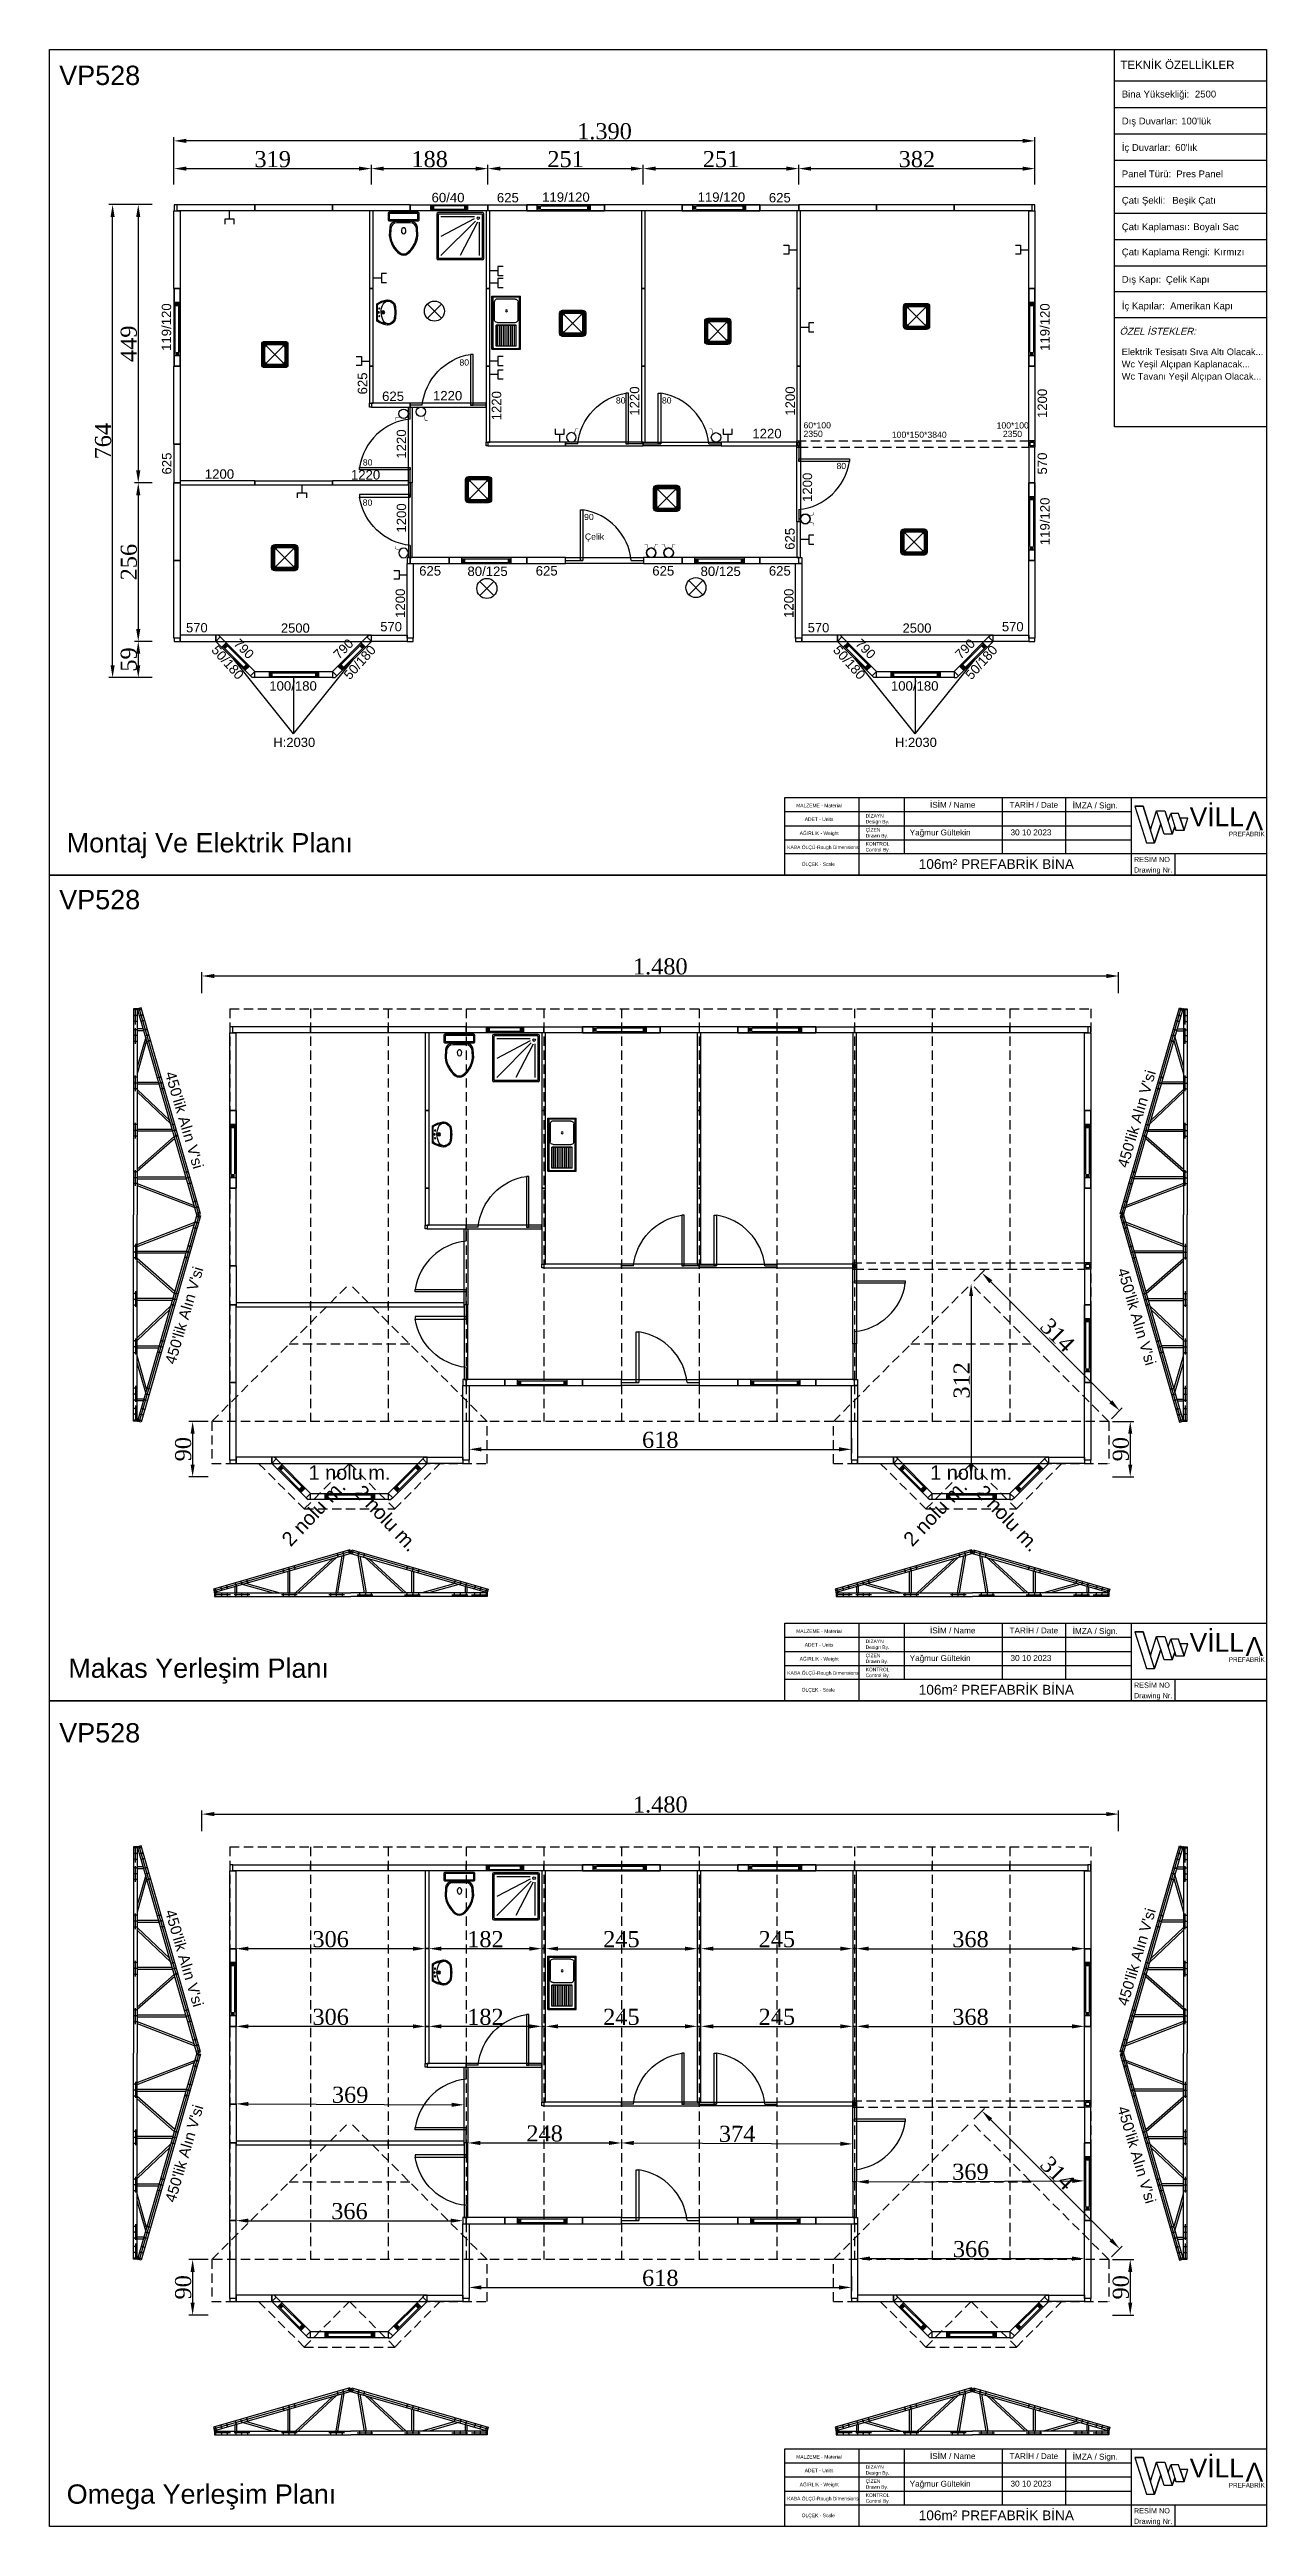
# Model space of a CAD drawing. Header units: millimetres. Extents: x 206945 to 219731, y -209822 to -201066.
# Drawn here: x 207957 to 209923, y -207379 to -203379 of the extents above; entities that cross this region are included whole.
import ezdxf
from ezdxf.enums import TextEntityAlignment as Align

# ---------------------------------------------------------------- set-up
doc = ezdxf.new("R2010")
doc.units = ezdxf.units.MM
doc.header["$MEASUREMENT"] = 0
doc.linetypes.add('DASHED', pattern=[0.75, 0.5, -0.25])
for name, color, linetype in [('1', 250, 'Continuous'), ('Block1', 255, 'Continuous'), ('DUVAR', 7, 'Continuous'), ('KAPI-PEN', 3, 'Continuous'), ('OLCU', 2, 'Continuous'), ('PANO', 11, 'Continuous'), ('TEFRIS', 4, 'Continuous'), ('ZEMİN', 191, 'Continuous'), ('ÖLÇÜLENDİRME', 121, 'Continuous')]:
    doc.layers.add(name, color=color, linetype=linetype)
doc.styles.add('133', font='times.ttf')
doc.styles.get("Standard").update_dxf_attribs({"font": 'arial.ttf'})
doc.styles.add('YZ', font='arial.ttf', dxfattribs={"oblique": 15})
doc.dimstyles.new('MAKAS', dxfattribs={"dimscale": 20, "dimtxt": 1.3, "dimasz": 1, "dimexe": 0.3, "dimexo": 0.3, "dimgap": 0.1, "dimtad": 1, "dimrnd": 1, "dimzin": 12, "dimdsep": 46, "dimlunit": 6, "dimtxsty": '133', "dimcen": 0.8, "dimdle": 0.0005, "dimclrd": 4, "dimclre": 6, "dimclrt": 2, "dimazin": 3, "dimtfac": 1, "dimtmove": 0, "dimatfit": 2, "dimldrblk": 'DOTSMALL', "dimfxl": 0, "dimtolj": 1, "dimtzin": 0, "dimarcsym": 0})

msp = doc.modelspace()

# ---------------------------------------------------------------- texts
at = {"linetype": 'Continuous', "lineweight": 25}
for s, height, p in [('VP528', 31.1692, (207972.957, -203436.364)), ('570', 15, (208177.726, -204320.338)), ('2500', 15, (208330.982, -204320.879)), ('570', 15, (208491.476, -204318.614)), ('570', 15, (209181.726, -204320.338)), ('2500', 15, (209334.982, -204320.879)), ('570', 15, (209495.476, -204318.614)), ('H:2030', 15, (208318.799, -204505.412)), ('H:2030', 15, (209322.799, -204505.412)), ('Montaj Ve Elektrik Planı', 31.16917, (207984.991, -204675.75)), ('VP528', 31.1692, (207972.957, -204767.534)), ('Makas Yerleşim Planı', 31.16917, (207987.622, -206008.758)), ('VP528', 31.1692, (207972.957, -206113.163)), ('Omega Yerleşim Planı', 31.16917, (207984.991, -207342.593))]:
    msp.add_text(s, height=height, dxfattribs=at).set_placement(p)
for s, height, rotation, p in [('790', 15, 315, (208253.677, -204339.849)), ('790', 15, 45, (208424.751, -204364.564)), ('790', 15, 315, (209257.677, -204339.849)), ('790', 15, 45, (209428.751, -204364.564)), ("450'lik Alın V'si", 17.45473, 286.480614, (208143.569, -205032.545)), ("450'lik Alın V'si", 17.45473, 73.519386, (209698.33, -205186.331)), ("450'lik Alın V'si", 17.45473, 73.519386, (208160.09, -205503.815)), ("450'lik Alın V'si", 17.45473, 286.480614, (209681.81, -205350.03)), ("450'lik Alın V'si", 17.45473, 286.480614, (208143.569, -206386.097)), ("450'lik Alın V'si", 17.45473, 73.519386, (209698.33, -206539.882)), ("450'lik Alın V'si", 17.45473, 73.519386, (208160.09, -206857.366)), ("450'lik Alın V'si", 17.45473, 286.480614, (209681.81, -206703.581))]:
    msp.add_text(s, height=height, rotation=rotation, dxfattribs=at).set_placement(p)
at = {"attachment_point": 1}
for s, insert, char_height in [('{\\f@Arial Unicode MS|b0|i0|c162|p34;VİLL}', (209798.718, -204602.889), 30.492), ('{\\f@Arial Unicode MS|b0|i0|c162|p34;PREFABRİK}', (209861.926, -204642.272), 7.31808), ('{\\f@Arial Unicode MS|b0|i0|c162|p34;VİLL}', (209798.718, -205936.311), 30.492), ('{\\f@Arial Unicode MS|b0|i0|c162|p34;PREFABRİK}', (209861.926, -205975.694), 7.31808), ('{\\f@Arial Unicode MS|b0|i0|c162|p34;VİLL}', (209798.718, -207269.732), 30.492), ('{\\f@Arial Unicode MS|b0|i0|c162|p34;PREFABRİK}', (209861.926, -207309.115), 7.31808)]:
    msp.add_mtext_dynamic_manual_height_columns(s, width=1251.58766, gutter_width=12.5, heights=[297.917], dxfattribs=dict(at, insert=insert, char_height=char_height))
at = {"char_height": 30.492, "attachment_point": 1, "rotation": 180}
for insert in [(209917.337, -204639.906), (209917.337, -205973.327), (209917.337, -207306.749)]:
    msp.add_mtext_dynamic_manual_height_columns('{\\f@Arial Unicode MS|b0|i0|c162|p34;V}', width=1251.58766, gutter_width=12.5, heights=[297.917], dxfattribs=dict(at, insert=insert))
at = {"layer": '1', "color": 4, "lineweight": 25}
msp.add_text('TEKNİK ÖZELLİKLER', height=13.24995, dxfattribs=at).set_placement((209686.916, -203410.466))
at = {"layer": '1', "color": 0, "lineweight": 25}
for s, height, p in [('Bina Yüksekliği:', 11.04162, (209689.048, -203456.554)), ('2500', 11.0416, (209807.142, -203456.554)), ('Dış Duvarlar:  ', 11.04162, (209689.048, -203500.073)), ('Dış Duvarlar:  ', 11.04162, (209689.048, -203500.073)), ("100'lük ", 11.0416, (209784.905, -203500.073)), ('İç Duvarlar:  ', 11.04162, (209689.048, -203542.749)), ("60'lık", 11.0416, (209775.319, -203542.749)), ('60/40', 15.2174, (208574.286, -203625.76)), ('625', 15.2174, (208679.761, -203625.942)), ('119/120', 15.2174, (208752.91, -203625.034)), ('119/120', 15.2174, (209003.91, -203625.034)), ('625', 15.2174, (209119.011, -203625.942)), ('Panel Türü: ', 11.04162, (209689.048, -203585.424)), ('Pres Panel', 11.0416, (209777.133, -203585.424)), ('Çatı Şekli:  ', 11.04162, (209689.048, -203628.099)), ('Beşik Çatı', 11.0416, (209770.656, -203628.099)), ('Çatı Kaplaması:  ', 11.04162, (209689.048, -203670.775)), ('Boyalı Sac', 11.0416, (209804.462, -203670.775)), ('Çatı Kaplama Rengi:  ', 11.04162, (209689.048, -203711.5)), ('Kırmızı', 11.0416, (209838.054, -203711.5)), ('Dış Kapı:  ', 11.04162, (209689.048, -203755.802)), ('Çelik Kapı', 11.0416, (209760.285, -203755.802)), ('İç Kapılar:  ', 11.04162, (209689.048, -203798.478)), ('Amerikan Kapı', 11.04162, (209767.184, -203798.478)), ('Wc Yeşil Alçıpan Kaplanacak...', 10.71037, (209688.938, -203892.469)), ('Elektrik Tesisatı Sıva Altı Olacak...', 10.71037, (209688.938, -203872.636)), ('625', 15.2174, (208494.406, -203946.663)), ('1220', 15.2174, (208576.552, -203945.69)), ('Wc Tavanı Yeşil Alçıpan Olacak...', 10.71037, (209688.938, -203912.148)), ('1220', 15.2174, (209092.376, -204006.815)), ('1200', 15.2174, (208208.106, -204072.275)), ('1220', 15.2174, (208444.058, -204073.557)), ('625', 15.2174, (208554.261, -204228.583)), ('80/125', 15.2174, (208632.249, -204229.327)), ('625', 15.2174, (208742.511, -204228.583)), ('625', 15.2174, (208930.761, -204228.583)), ('80/125', 15.2174, (209008.749, -204229.327)), ('625', 15.2174, (209119.011, -204228.583)), ('100/180', 15.2174, (208312.178, -204414.481)), ('100/180', 15.2174, (209316.178, -204414.481)), ('MALZEME - Material', 5.67755, (209163.079, -204602.825)), ('DİZAYN', 5.6776, (209275.379, -204619.366)), ('İSİM / Name', 9.46259, (209379.272, -204603.591)), ('TARİH / Date', 9.46259, (209507.692, -204603.582)), ('İMZA / Sign.', 9.46259, (209609.792, -204604.537)), ('AĞIRLIK - Weight', 5.67755, (209168.855, -204647.61)), ('ADET - Units', 5.67755, (209176.971, -204624.9)), ('ÇİZEN', 5.6776, (209275.379, -204642.076)), ('Design By.', 5.6776, (209275.379, -204628.828)), ('Drawn By.', 5.6776, (209275.379, -204651.538)), ('Yağmur Gültekin', 9.46259, (209346.44, -204648.266)), ('KABA ÖLÇÜ-Rough Dimensions', 5.67755, (209148.798, -204670.32)), ('ÖLÇEK - Scale', 5.67755, (209172.062, -204697.52)), ('Control By.', 5.67755, (209275.379, -204674.249)), ('KONTROL', 5.6776, (209275.379, -204664.786)), ('RESİM NO', 8.4112, (209708.659, -204691.359)), ('Drawing Nr.', 8.41119, (209708.659, -204708.298)), ('MALZEME - Material', 5.67755, (209163.079, -205936.247)), ('İSİM / Name', 9.46259, (209379.272, -205937.013)), ('TARİH / Date', 9.46259, (209507.692, -205937.004)), ('İMZA / Sign.', 9.46259, (209609.792, -205937.959)), ('ADET - Units', 5.67755, (209176.971, -205958.321)), ('ÇİZEN', 5.6776, (209275.379, -205975.497)), ('DİZAYN', 5.6776, (209275.379, -205952.787)), ('Design By.', 5.6776, (209275.379, -205962.25)), ('Yağmur Gültekin', 9.46259, (209346.44, -205981.687)), ('KABA ÖLÇÜ-Rough Dimensions', 5.67755, (209148.798, -206003.742)), ('AĞIRLIK - Weight', 5.67755, (209168.855, -205981.031)), ('Control By.', 5.67755, (209275.379, -206007.67)), ('Drawn By.', 5.6776, (209275.379, -205984.96)), ('KONTROL', 5.6776, (209275.379, -205998.207)), ('ÖLÇEK - Scale', 5.67755, (209172.062, -206030.941)), ('RESİM NO', 8.4112, (209708.659, -206024.781)), ('Drawing Nr.', 8.41119, (209708.659, -206041.719)), ('MALZEME - Material', 5.67755, (209163.079, -207269.668)), ('ADET - Units', 5.67755, (209176.971, -207291.743)), ('DİZAYN', 5.6776, (209275.379, -207286.209)), ('Design By.', 5.6776, (209275.379, -207295.671)), ('İSİM / Name', 9.46259, (209379.272, -207270.434)), ('TARİH / Date', 9.46259, (209507.692, -207270.425)), ('İMZA / Sign.', 9.46259, (209609.792, -207271.38)), ('KABA ÖLÇÜ-Rough Dimensions', 5.67755, (209148.798, -207337.163)), ('AĞIRLIK - Weight', 5.67755, (209168.855, -207314.453)), ('ÇİZEN', 5.6776, (209275.379, -207308.919)), ('Drawn By.', 5.6776, (209275.379, -207318.381)), ('KONTROL', 5.6776, (209275.379, -207331.629)), ('Yağmur Gültekin', 9.46259, (209346.44, -207315.108)), ('ÖLÇEK - Scale', 5.67755, (209172.062, -207364.363)), ('Control By.', 5.67755, (209275.379, -207341.092)), ('RESİM NO', 8.4112, (209708.659, -207358.202)), ('Drawing Nr.', 8.41119, (209708.659, -207375.141))]:
    msp.add_text(s, height=height, dxfattribs=at).set_placement(p)
for s, rotation, p in [('119/120', 90, (208153.71, -203865.808)), ('119/120', 90, (209572.468, -203865.808)), ('625', 90, (208470.338, -203936.062)), ('1220', 90, (208686.795, -203977.967)), ('1220', 90, (208909.721, -203970.44)), ('1200', 90, (209161.07, -203970.44)), ('1200', 90, (209568.255, -203974.24)), ('1220', 90, (208533.088, -204039.818)), ('625', 90, (208154.265, -204065.439)), ('570', 90, (209568.255, -204065.439)), ('1200', 90, (209188.848, -204109.753)), ('1200', 90, (208533.195, -204159.253)), ('119/120', 90, (209572.468, -204179.558)), ('625', 90, (209160.588, -204187.062)), ('1200', 90, (208531.37, -204297.014)), ('1200', 90, (209158.87, -204297.014)), ('50/180', 311.96891, (208217.595, -204349.783)), ('50/180', 48.03109, (208442.157, -204398.027)), ('50/180', 311.96891, (209221.595, -204349.783)), ('50/180', 48.03109, (209446.157, -204398.027))]:
    msp.add_text(s, height=15.2174, rotation=rotation, dxfattribs=at).set_placement(p)
at = {"layer": '1', "color": 0, "lineweight": 25, "style": 'YZ', "oblique": 15}
msp.add_text('ÖZEL İSTEKLER:', height=11.04162, dxfattribs=at).set_placement((209685.408, -203839.494))
at = {"layer": '1', "color": 0, "lineweight": 25}
for p in [(209575.487, -204648.062), (209575.487, -205981.484), (209575.487, -207314.905)]:
    msp.add_text('30 10 2023', height=9.4626, dxfattribs=at).set_placement(p, align=Align.RIGHT)
for p in [(209486.445, -204702.419), (209486.445, -206035.84), (209486.445, -207369.262)]:
    msp.add_text('106m² PREFABRİK BİNA', height=15.75147, dxfattribs=at).set_placement(p, align=Align.CENTER)
for p in [(208375.553, -205688.866), (209379.553, -205688.866)]:
    e = msp.add_text('1 nolu m.', height=23.04, dxfattribs=at)
    e.set_placement(p)
    e.dxf.unprotected_set("ltscale", 0)
for rotation, p in [(46.746927, (208346.732, -205798.242)), (313.253073, (208447.245, -205710.685)), (46.746927, (209350.732, -205798.242)), (313.253073, (209451.245, -205710.685))]:
    e = msp.add_text('2 nolu m.', height=23.04, rotation=rotation, dxfattribs=at)
    e.set_placement(p)
    e.dxf.unprotected_set("ltscale", 0)
at = {"layer": 'Block1', "color": 0, "linetype": 'Continuous'}
for s, p in [('80', (208619.324, -203889.405)), ('80', (208872.027, -203950.764)), ('80', (208946.336, -203950.764)), ('80', (208463.289, -204050.878)), ('80', (209228.337, -204056.648)), ('80', (208463.068, -204115.785)), ('90', (208820.605, -204139.031)), ('Çelik', (208821.934, -204170.711))]:
    msp.add_text(s, height=10, dxfattribs=at).set_placement(p)
at = {"layer": 'Block1', "linetype": 'Continuous', "char_height": 10, "width": 30.9087, "attachment_point": 1}
for s, insert in [('{\\C0;2350}', (209175.035, -203994.696)), ('{\\C0;60*100}', (209175.035, -203980.943)), ('{\\C0;100*150*3840}', (209317.672, -203996.125)), ('{\\C0;100*100}', (209486.879, -203981.124)), ('{\\C0;2350}', (209496.915, -203994.877))]:
    msp.add_mtext(s, dxfattribs=dict(at, insert=insert))

# ---------------------------------------------------------------- blocks, each defined once
blk = doc.blocks.new('110')
blk.add_lwpolyline([(74265.2, -40100.5), (74265.2, -40226), (74275.2, -40226), (74275.2, -40100.5)], close=True)
blk = doc.blocks.new('kg')
at = {"layer": 'PANO', "color": 1}
for p, q in [((-19542.4, -7126.4), (-19602.4, -7126.4)), ((-19542.4, -7132.4), (-19602.4, -7132.4))]:
    blk.add_line(p, q, dxfattribs=at)
for points in [[(-19602.4, -7124.4), (-19602.4, -7134.4)], [(-19542.4, -7124.4), (-19542.4, -7134.4)]]:
    blk.add_lwpolyline(points, dxfattribs=at)
for points in [[(-19602.4, -7126.4), (-19596.4, -7126.4), (-19602.4, -7132.4), (-19596.4, -7132.4)], [(-19542.4, -7126.4), (-19548.4, -7126.4), (-19542.4, -7132.4), (-19548.4, -7132.4)]]:
    blk.add_solid(points, dxfattribs=at)
blk = doc.blocks.new('ehr')
at = {"layer": 'PANO', "color": 1}
for p, q in [((-20063, -6682.3), (-19983, -6682.3)), ((-20063, -6688.3), (-19983, -6688.3))]:
    blk.add_line(p, q, dxfattribs=at)
for points in [[(-20069, -6690.3), (-20069, -6680.3)], [(-19983, -6690.3), (-19983, -6680.3)]]:
    blk.add_lwpolyline(points, dxfattribs=at)
for points in [[(-20069, -6688.3), (-20063, -6688.3), (-20069, -6682.3), (-20063, -6682.3)], [(-19983, -6688.3), (-19989, -6688.3), (-19983, -6682.3), (-19989, -6682.3)]]:
    blk.add_solid(points, dxfattribs=at)
blk = doc.blocks.new('ewrt')
at = {"layer": 'PANO', "color": 1}
for p, q in [((-20140.2, -6827.4), (-20140.2, -6747.4)), ((-20134.2, -6827.4), (-20134.2, -6747.4))]:
    blk.add_line(p, q, dxfattribs=at)
for points in [[(-20132.2, -6747.4), (-20142.2, -6747.4)], [(-20132.2, -6833.4), (-20142.2, -6833.4)]]:
    blk.add_lwpolyline(points, dxfattribs=at)
for points in [[(-20134.2, -6747.4), (-20134.2, -6753.4), (-20140.2, -6747.4), (-20140.2, -6753.4)], [(-20134.2, -6833.4), (-20134.2, -6827.4), (-20140.2, -6833.4), (-20140.2, -6827.4)]]:
    blk.add_solid(points, dxfattribs=at)
blk = doc.blocks.new('ey')
at = {"layer": 'PANO', "color": 1}
for p, q in [((-19606.1, -6885.5), (-19526.1, -6885.5)), ((-19606.1, -6891.5), (-19526.1, -6891.5))]:
    blk.add_line(p, q, dxfattribs=at)
for points in [[(-19606.1, -6893.5), (-19606.1, -6883.5)], [(-19526.1, -6893.5), (-19526.1, -6883.5)]]:
    blk.add_lwpolyline(points, dxfattribs=at)
for points in [[(-19606.1, -6891.5), (-19600.1, -6891.5), (-19606.1, -6885.5), (-19600.1, -6885.5)], [(-19526.1, -6891.5), (-19532.1, -6891.5), (-19526.1, -6885.5), (-19532.1, -6885.5)]]:
    blk.add_solid(points, dxfattribs=at)
blk = doc.blocks.new('113')
for points in [[(74265.2, -40728), (74265.2, -40853.5), (74275.2, -40853.5), (74275.2, -40728)], [(74265.2, -40728), (74265.2, -40853.5), (74275.2, -40853.5), (74275.2, -40728)], [(74275.2, -40853.5), (74275.2, -40728), (74265.2, -40728), (74265.2, -40853.5)]]:
    blk.add_lwpolyline(points, close=True)
at = {"layer": 'KAPI-PEN'}
blk.add_lwpolyline([(74270.2, -40834, -0.341049), (74188.2, -40756), (74270.2, -40756), (74270.2, -40752), (74188.2, -40752), (74188.2, -40756)], format="xyb", dxfattribs=at)
for points in [[(74270.2, -40728), (74270.2, -40756)], [(74270.2, -40834), (74270.2, -40853.5)]]:
    blk.add_lwpolyline(points, dxfattribs=at)
blk = doc.blocks.new('D')
blk.add_lwpolyline([(69161.3, -39614.6), (69286.8, -39614.6), (69286.8, -39608.6), (69161.3, -39608.6)], close=True)
blk = doc.blocks.new('KAPI')
for points in [[(68907.3, -39991.1), (68907.3, -40116.6), (68913.3, -40116.6), (68913.3, -39991.1)], [(68907.3, -39991.1), (68907.3, -40116.6), (68913.3, -40116.6), (68913.3, -39991.1)], [(68913.3, -40116.6), (68913.3, -39991.1), (68907.3, -39991.1), (68907.3, -40116.6)]]:
    blk.add_lwpolyline(points, close=True)
at = {"layer": 'KAPI-PEN'}
for points in [[(68910.3, -39991.1), (68910.3, -40019.1)], [(68910.3, -40097.1), (68910.3, -40116.6)]]:
    blk.add_lwpolyline(points, dxfattribs=at)
blk.add_lwpolyline([(68910.3, -40097.1, -0.341049), (68828.3, -40019.1), (68910.3, -40019.1), (68910.3, -40015.1), (68828.3, -40015.1), (68828.3, -40019.1)], format="xyb", dxfattribs=at)
blk = doc.blocks.new('DUS')
at = {"layer": 'TEFRIS'}
for p, q in [((-1.6, 0.7), (-73.1, 0.7)), ((-75.3, -1.6), (-75.3, -73.1)), ((-73.1, -2.4), (-73.1, -72.3)), ((-2.4, -1.6), (-72.3, -1.6)), ((-14.5, -6.2), (-68.5, -6.2)), ((-14.6, -9.6), (-68.5, -37.7)), ((-12.9, -12.9), (-68.5, -68.5)), ((-9.6, -14.6), (-37.7, -68.5)), ((-6.2, -68.5), (-6.2, -14.5)), ((-1.6, -72.3), (-1.6, -2.4)), ((0.7, -73.1), (0.7, -1.6)), ((-73.1, -75.3), (-1.6, -75.3)), ((-72.3, -73.1), (-2.4, -73.1))]:
    blk.add_line(p, q, dxfattribs=at)
blk.add_circle((-8.2, -8.2), 2.03, dxfattribs=at)
for centre, radius, start, end in [((-73.1, -1.6), 2.28, 90, 180), ((-1.6, -1.6), 2.28, 0, 90), ((-72.3, -2.4), 0.76, 90, 180), ((-2.4, -2.4), 0.76, 360, 90), ((-73.1, -73.1), 2.28, 180, 270), ((-72.3, -72.3), 0.76, 180, 270), ((-2.4, -72.3), 0.76, 270, 0), ((-1.6, -73.1), 2.28, 270, 360)]:
    blk.add_arc(centre, radius, start, end, dxfattribs=at)
blk = doc.blocks.new('KLOZET')
at = {"layer": 'TEFRIS'}
for p, q in [((-15, 12.4), (-13.8, 12.4)), ((-15, -12.4), (-13.8, -12.4))]:
    blk.add_line(p, q, dxfattribs=at)
for points in [[(-67.2, -6.6, 0.199825), (-37.9, -23.2), (-24.4, -22.4, 0.397632), (-15, -12.4), (-15, 12.4, 0.397632), (-24.4, 22.4), (-37.9, 23.2, 0.199825), (-67.2, 6.6, 0.284389)], [(-37.8, -21.3), (-26.4, -20.7, 0.398989), (-16.9, -10.7), (-16.9, 10.7, 0.398989), (-26.4, 20.7), (-37.8, 21.3, 0.197715), (-65.7, 5.6, 0.284389), (-65.7, -5.6, 0.197715)], [(-2, -25.1, 0.414214), (0, -23.1), (0, 23.1, 0.414214), (-2, 25.1), (-11.8, 25.1, 0.414214), (-13.8, 23.1), (-13.8, -23.1, 0.414214), (-11.8, -25.1)]]:
    blk.add_lwpolyline(points, format="xyb", close=True, dxfattribs=at)
blk.add_lwpolyline([(-11.9, -23.2), (-1.9, -23.2), (-1.9, 23.2), (-11.9, 23.2)], close=True, dxfattribs=at)
at = {"layer": 'TEFRIS', "linetype": 'Continuous'}
blk.add_polyline3d([(-35, -0.1, 0), (-34.2, -2.2, 0), (-32, -3.6, 0), (-29.1, -3.9, 0), (-26.5, -3, 0), (-24.9, -1.2, 0), (-24.9, 0.9, 0), (-26.5, 2.7, 0), (-29.1, 3.6, 0), (-32, 3.3, 0), (-34.2, 1.9, 0), (-35, -0.1, 0)], dxfattribs=at)
blk = doc.blocks.new('LAVABO')
at = {"layer": 'TEFRIS'}
for points in [[(13.9, 0, 0.112842), (20.4, 16.5, 0.051406), (20.4, 17.4, 0.218961), (14.4, 28.5, 0.113197), (12.7, 29.3, 0.122001), (-12.7, 29.3, 0.113197), (-14.4, 28.5, 0.218961), (-20.4, 17.4, 0.051406), (-20.4, 16.5, 0.112842), (-13.9, 0)], [(10, 1.2, 0.248162), (13.8, 2.8, 0.097547), (18.6, 16.6, 0.057084), (18.6, 17.5, 0.205938), (13.7, 26.7, 0.12541), (11.8, 27.7, 0.11725), (-11.8, 27.7, 0.12541), (-13.7, 26.7, 0.174088), (-18.3, 19.3, 0.114282), (-18.6, 16.6, 0.097547), (-13.8, 2.8, 0.248162), (-10, 1.2)]]:
    blk.add_lwpolyline(points, format="xyb", close=True, dxfattribs=at)
blk.add_lwpolyline([(-18.3, 19.3, 0.321438), (-13.2, 10.3, 0.098457), (0, 7.1, 0.139763), (13.2, 10.3, 0.277065), (18.3, 19.3)], format="xyb", dxfattribs=at)
for centre, radius in [((-6.2, 4), 0.923), ((0, 10.5), 2.31), ((0, 10.5), 1.42), ((0, 3.2), 1.08), ((6.2, 4), 0.923)]:
    blk.add_circle(centre, radius, dxfattribs=at)
blk = doc.blocks.new('EVYE')
at = {"layer": 'TEFRIS'}
for p, q in [((-45.2, 24.7), (40.8, 24.7)), ((-45.2, 24.7), (-45.2, -21.3)), ((-41.7, 23.2), (37.3, 23.2)), ((-40.2, -12.8, -1.5), (-40.2, 16.2, -1.5)), ((-35.4, 21, -1.5), (-7.4, 21, -1.5)), ((35.8, 18.1, -1.7), (1.9, 18.1, -1.7)), ((1.9, 18.1, -1.7), (1.9, -14.6, -1.7)), ((35.8, 15.1, -1.7), (1.9, 15.1, -1.7)), ((35.8, 12.2, -1.7), (1.9, 12.2, -1.7)), ((35.8, 9.2, -1.7), (1.9, 9.2, -1.7)), ((35.8, 6.2, -1.7), (1.9, 6.2, -1.7)), ((35.8, 3.2, -1.7), (1.9, 3.2, -1.7)), ((35.8, 0.3, -1.7), (1.9, 0.3, -1.7)), ((35.8, -14.6, -1.7), (35.8, 18.1, -1.7)), ((40.8, 24.7), (40.8, -21.3)), ((40.8, -21.3), (-45.2, -21.3)), ((37.3, -19.8), (-41.8, -19.8)), ((35.8, -2.7, -1.7), (1.9, -2.7, -1.7)), ((35.8, -5.7, -1.7), (1.9, -5.7, -1.7)), ((35.8, -8.6, -1.7), (1.9, -8.6, -1.7)), ((35.8, -11.6, -1.7), (1.9, -11.6, -1.7)), ((35.8, -14.6, -1.7), (1.9, -14.6, -1.7))]:
    blk.add_line(p, q, dxfattribs=at)
blk.add_circle((-21.4, 1.3, -4.5), 1.49, dxfattribs=at)
for points, invisible_edges in [([(-35.4, 21, -1.5), (-80.6, 20.6, -1.5), (-36.9, 20.8, -1.5)], 3), ([(-36.9, 20.8, -1.5), (-80.6, 20.6, -1.5), (-38.2, 20.1, -1.5)], 3), ([(-38.2, -16.7, -1.5), (-79.5, 21.7, -1.5), (-39.3, -15.6, -1.5)], 3), ([(-39.3, -15.6, -1.5), (-79.5, 21.7, -1.5), (-40, -14.3, -1.5)], 3), ([(-40, -14.3, -1.5), (-79.5, 21.7, -1.5), (-40.2, -12.8, -1.5)], 3), ([(-38.2, 20.1, -1.5), (-79.5, -18.3, -1.5), (-39.3, 19, -1.5)], 3), ([(-39.3, 19, -1.5), (-79.5, -18.3, -1.5), (-40, 17.7, -1.5)], 3), ([(-40, 17.7, -1.5), (-79.5, -18.3, -1.5), (-40.2, 16.2, -1.5)], 3), ([(37.3, 23.2), (40.8, 24.7), (-45.2, 24.7)], 13), ([(37.3, 23.2), (-45.2, 24.7), (37.3, 23.2)], 3), ([(-45.2, 24.7), (-41.7, 23.2), (37.3, 23.2)], 13), ([(-43.6, 22), (-45.2, 24.7), (-43.1, 22.6)], 3), ([(-43.7, -17.8), (-45.2, 24.7), (-43.7, 21.2)], 3), ([(-43.1, 22.6), (-45.2, 24.7), (-42.5, 23)], 3), ([(-42.5, 23), (-45.2, 24.7), (-41.8, 23.2)], 3), ([(-43.7, 21.2), (-45.2, 24.7), (-43.7, 21.2)], 3), ([(-43.7, 21.2), (-45.2, 24.7), (-43.6, 22)], 3), ([(-43.7, -17.8), (-45.2, 24.7), (-43.7, -17.8)], 3), ([(-41.8, 23.2), (40.8, 24.7), (-41.7, 23.2)], 3), ([(-7.4, 21, -1.5), (37.8, 20.6, -1.5), (-5.9, 20.8, -1.5)], 3), ([(-5.9, 20.8, -1.5), (37.8, 20.6, -1.5), (-4.6, 20.1, -1.5)], 3), ([(-4.6, -16.7, -1.5), (36.7, 21.7, -1.5), (-3.5, -15.6, -1.5)], 3), ([(-4.6, 20.1, -1.5), (36.7, -18.3, -1.5), (-3.5, 19, -1.5)], 3), ([(-3.5, -15.6, -1.5), (36.7, 21.7, -1.5), (-2.9, -14.3, -1.5)], 3), ([(-3.5, 19, -1.5), (36.7, -18.3, -1.5), (-2.9, 17.7, -1.5)], 3), ([(-2.9, -14.3, -1.5), (36.7, 21.7, -1.5), (-2.6, -12.8, -1.5)], 3), ([(-2.9, 17.7, -1.5), (36.7, -18.3, -1.5), (-2.6, 16.2, -1.5)], 3), ([(-2.6, -12.8, -1.5), (36.7, 21.7, -1.5), (-2.6, 16.2, -1.5)], 3), ([(1.9, -14.6, -1.7), (1.9, 18.1, -1.7), (35.8, 18.1, -1.7)], 12), ([(38.1, 23), (40.8, 24.7), (37.3, 23.2)], 3), ([(38.7, 22.6), (40.8, 24.7), (38.1, 23)], 3), ([(39.1, 22), (40.8, 24.7), (38.7, 22.6)], 3), ([(39.3, 21.2), (40.8, 24.7), (39.1, 22)], 3), ([(39.3, -17.8), (40.8, -21.3), (40.8, 24.7)], 13), ([(39.3, -17.8), (40.8, 24.7), (39.3, -17.8)], 3), ([(39.3, -17.8), (40.8, 24.7), (39.3, 21.2)], 3), ([(39.3, 21.2), (40.8, 24.7), (39.3, 21.2)], 3), ([(-36.9, -17.4, -1.5), (-80.6, -17.2, -1.5), (-38.2, -16.7, -1.5)], 3), ([(-35.4, -17.6, -1.5), (-80.6, -17.2, -1.5), (-36.9, -17.4, -1.5)], 3), ([(-43.6, -18.6), (-45.2, -21.3), (-43.7, -17.8)], 3), ([(-43.1, -19.2), (-45.2, -21.3), (-43.6, -18.6)], 3), ([(-42.5, -19.6), (-45.2, -21.3), (-43.1, -19.2)], 3), ([(-41.8, -19.8), (-45.2, -21.3), (-42.5, -19.6)], 3), ([(-41.7, -19.8), (-45.2, -21.3), (-41.8, -19.8)], 3), ([(-35.4, -17.6, -1.5), (37.7, -17.6, -1.5), (-7.4, -17.6, -1.5)], 3), ([(-7.4, -17.6, -1.5), (37.8, -17.2, -1.5), (-5.9, -17.4, -1.5)], 3), ([(-5.9, -17.4, -1.5), (37.8, -17.2, -1.5), (-4.6, -16.7, -1.5)], 3), ([(37.3, -19.8), (40.8, -21.3), (38.1, -19.6)], 3), ([(37.3, -19.8), (40.8, -21.3), (37.3, -19.8)], 3), ([(38.1, -19.6), (40.8, -21.3), (38.7, -19.2)], 3), ([(38.7, -19.2), (40.8, -21.3), (39.1, -18.6)], 3), ([(39.1, -18.6), (40.8, -21.3), (39.3, -17.8)], 3)]:
    blk.add_3dface(points, dxfattribs=dict(at, invisible_edges=invisible_edges))
blk = doc.blocks.new('TELPRIZ')
at = {"layer": 'DUVAR', "color": 1}
for p, q in [((-7.2, 21.4), (-7.2, 13.1)), ((-7.2, 13.1), (7.2, 13.1)), ((0, 13.1), (0, 0)), ((7.2, 13.1), (7.2, 21.4))]:
    blk.add_line(p, q, dxfattribs=at)
blk = doc.blocks.new('GLOP')
at = {"layer": 'DUVAR', "color": 1}
for p, q in [((11.4, -11.4), (-11.4, 11.4)), ((11.4, 11.4), (-11.4, -11.4))]:
    blk.add_line(p, q, dxfattribs=at)
blk.add_circle((0, 0), 16.2, dxfattribs=at)
blk = doc.blocks.new('ANAHTAR')
at = {"layer": 'OLCU', "color": 20, "const_width": 0.735}
blk.add_lwpolyline([(-6.1, -4.9), (-13.8, -6.9), (-13.8, -11)], dxfattribs=at)
at = {"layer": 'OLCU', "color": 20}
blk.add_circle((0, 0), 7.67, dxfattribs=at)
blk = doc.blocks.new('*D7158')
at = {"layer": 'Defpoints', "color": 0}
for p in [(208477.1, -203571.4), (208158.3, -203603.1), (208477.1, -203603.1)]:
    blk.add_point(p, dxfattribs=at)
at = {"layer": 'DUVAR', "color": 6, "lineweight": -2}
for p, q in [((208158.3, -203597.1), (208158.3, -203565.4)), ((208477.1, -203597.1), (208477.1, -203565.4))]:
    blk.add_line(p, q, dxfattribs=at)
at = {"layer": 'DUVAR', "color": 4, "lineweight": -2}
blk.add_line((208178.3, -203571.4), (208457.1, -203571.4), dxfattribs=at)
at = {"layer": 'DUVAR', "color": 4}
for points in [[(208178.3, -203568.1), (208178.3, -203574.7), (208158.3, -203571.4)], [(208457.1, -203574.7), (208457.1, -203568.1), (208477.1, -203571.4)]]:
    blk.add_solid(points, dxfattribs=at)
at = {"layer": 'DUVAR', "color": 2, "insert": (208317.7, -203556.2), "char_height": 26, "attachment_point": 5, "style": '133'}
blk.add_mtext('\\A1;319', dxfattribs=at)
blk = doc.blocks.new('_DotSmall')
at = {"color": 0, "linetype": 'ByBlock', "const_width": 0.5}
blk.add_lwpolyline([(-0.0625, 0, 1), (0.0625, 0, 1)], format="xyb", close=True, dxfattribs=at)
blk = doc.blocks.new('*D7159')
at = {"layer": 'Defpoints', "color": 0}
for p in [(208665.3, -203571.4), (208477.1, -203603.1), (208665.3, -203603.1)]:
    blk.add_point(p, dxfattribs=at)
at = {"layer": 'DUVAR', "color": 6, "lineweight": -2}
for p, q in [((208477.1, -203597.1), (208477.1, -203565.4)), ((208665.3, -203597.1), (208665.3, -203565.4))]:
    blk.add_line(p, q, dxfattribs=at)
at = {"layer": 'DUVAR', "color": 4, "lineweight": -2}
blk.add_line((208497.1, -203571.4), (208645.3, -203571.4), dxfattribs=at)
at = {"layer": 'DUVAR', "color": 4}
for points in [[(208497.1, -203568.1), (208497.1, -203574.7), (208477.1, -203571.4)], [(208645.3, -203574.7), (208645.3, -203568.1), (208665.3, -203571.4)]]:
    blk.add_solid(points, dxfattribs=at)
at = {"layer": 'DUVAR', "color": 2, "insert": (208571.2, -203556.2), "char_height": 26, "attachment_point": 5, "style": '133'}
blk.add_mtext('\\A1;188', dxfattribs=at)
blk = doc.blocks.new('*D7160')
at = {"layer": 'Defpoints', "color": 0}
for p in [(208916.3, -203571.4), (208665.3, -203603.1), (208916.3, -203603.1)]:
    blk.add_point(p, dxfattribs=at)
at = {"layer": 'DUVAR', "color": 6, "lineweight": -2}
for p, q in [((208665.3, -203597.1), (208665.3, -203565.4)), ((208916.3, -203597.1), (208916.3, -203565.4))]:
    blk.add_line(p, q, dxfattribs=at)
at = {"layer": 'DUVAR', "color": 4, "lineweight": -2}
blk.add_line((208685.3, -203571.4), (208896.3, -203571.4), dxfattribs=at)
at = {"layer": 'DUVAR', "color": 4}
for points in [[(208685.3, -203568.1), (208685.3, -203574.7), (208665.3, -203571.4)], [(208896.3, -203574.7), (208896.3, -203568.1), (208916.3, -203571.4)]]:
    blk.add_solid(points, dxfattribs=at)
at = {"layer": 'DUVAR', "color": 2, "insert": (208790.8, -203556.2), "char_height": 26, "attachment_point": 5, "style": '133'}
blk.add_mtext('\\A1;251', dxfattribs=at)
blk = doc.blocks.new('*D7161')
at = {"layer": 'Defpoints', "color": 0}
for p in [(209167.3, -203571.4), (208916.3, -203603.1), (209167.3, -203603.1)]:
    blk.add_point(p, dxfattribs=at)
at = {"layer": 'DUVAR', "color": 6, "lineweight": -2}
for p, q in [((208916.3, -203597.1), (208916.3, -203565.4)), ((209167.3, -203597.1), (209167.3, -203565.4))]:
    blk.add_line(p, q, dxfattribs=at)
at = {"layer": 'DUVAR', "color": 4, "lineweight": -2}
blk.add_line((208936.3, -203571.4), (209147.3, -203571.4), dxfattribs=at)
at = {"layer": 'DUVAR', "color": 4}
for points in [[(208936.3, -203568.1), (208936.3, -203574.7), (208916.3, -203571.4)], [(209147.3, -203574.7), (209147.3, -203568.1), (209167.3, -203571.4)]]:
    blk.add_solid(points, dxfattribs=at)
at = {"layer": 'DUVAR', "color": 2, "insert": (209041.8, -203556.2), "char_height": 26, "attachment_point": 5, "style": '133'}
blk.add_mtext('\\A1;251', dxfattribs=at)
blk = doc.blocks.new('*D7162')
at = {"layer": 'Defpoints', "color": 0}
for p in [(209548.8, -203571.4), (209167.3, -203603.1), (209548.8, -203603.1)]:
    blk.add_point(p, dxfattribs=at)
at = {"layer": 'DUVAR', "color": 6, "lineweight": -2}
for p, q in [((209167.3, -203597.1), (209167.3, -203565.4)), ((209548.8, -203597.1), (209548.8, -203565.4))]:
    blk.add_line(p, q, dxfattribs=at)
at = {"layer": 'DUVAR', "color": 4, "lineweight": -2}
blk.add_line((209187.3, -203571.4), (209528.8, -203571.4), dxfattribs=at)
at = {"layer": 'DUVAR', "color": 4}
for points in [[(209187.3, -203568.1), (209187.3, -203574.7), (209167.3, -203571.4)], [(209528.8, -203574.7), (209528.8, -203568.1), (209548.8, -203571.4)]]:
    blk.add_solid(points, dxfattribs=at)
at = {"layer": 'DUVAR', "color": 2, "insert": (209358.1, -203556.2), "char_height": 26, "attachment_point": 5, "style": '133'}
blk.add_mtext('\\A1;382', dxfattribs=at)
blk = doc.blocks.new('*D7163')
at = {"layer": 'Defpoints', "color": 0}
for p in [(208158.3, -203526.6), (208158.3, -203571.4), (209548.8, -203571.4)]:
    blk.add_point(p, dxfattribs=at)
at = {"layer": 'DUVAR', "color": 6, "lineweight": -2}
for p, q in [((208158.3, -203565.4), (208158.3, -203520.6)), ((209548.8, -203565.4), (209548.8, -203520.6))]:
    blk.add_line(p, q, dxfattribs=at)
at = {"layer": 'DUVAR', "color": 4, "lineweight": -2}
blk.add_line((209528.8, -203526.6), (208178.3, -203526.6), dxfattribs=at)
at = {"layer": 'DUVAR', "color": 4}
for points in [[(208178.3, -203523.2), (208178.3, -203529.9), (208158.3, -203526.6)], [(209528.8, -203529.9), (209528.8, -203523.2), (209548.8, -203526.6)]]:
    blk.add_solid(points, dxfattribs=at)
at = {"layer": 'DUVAR', "color": 2, "insert": (208853.6, -203511.3), "char_height": 26, "attachment_point": 5, "style": '133'}
blk.add_mtext('\\A1;1.390', dxfattribs=at)
blk = doc.blocks.new('*D7164')
at = {"layer": 'Defpoints', "color": 0}
for p in [(208129.3, -203629.6), (208100.6, -204078.9), (208129.3, -204078.9)]:
    blk.add_point(p, dxfattribs=at)
at = {"layer": 'DUVAR', "color": 6, "lineweight": -2}
for p, q in [((208123.3, -203629.6), (208094.6, -203629.6)), ((208123.3, -204078.9), (208094.6, -204078.9))]:
    blk.add_line(p, q, dxfattribs=at)
at = {"layer": 'DUVAR', "color": 4, "lineweight": -2}
blk.add_line((208100.6, -203649.6), (208100.6, -204058.9), dxfattribs=at)
at = {"layer": 'DUVAR', "color": 4}
for points in [[(208103.9, -203649.6), (208097.2, -203649.6), (208100.6, -203629.6)], [(208097.2, -204058.9), (208103.9, -204058.9), (208100.6, -204078.9)]]:
    blk.add_solid(points, dxfattribs=at)
at = {"layer": 'DUVAR', "color": 2, "insert": (208085.3, -203854.3), "char_height": 26, "attachment_point": 5, "rotation": 90, "style": '133'}
blk.add_mtext('\\A1;449', dxfattribs=at)
blk = doc.blocks.new('*D7165')
at = {"layer": 'Defpoints', "color": 0}
for p in [(208129.3, -204078.9), (208100.6, -204334.9), (208129.3, -204334.9)]:
    blk.add_point(p, dxfattribs=at)
at = {"layer": 'DUVAR', "color": 6, "lineweight": -2}
for p, q in [((208123.3, -204078.9), (208094.6, -204078.9)), ((208123.3, -204334.9), (208094.6, -204334.9))]:
    blk.add_line(p, q, dxfattribs=at)
at = {"layer": 'DUVAR', "color": 4, "lineweight": -2}
blk.add_line((208100.6, -204098.9), (208100.6, -204314.9), dxfattribs=at)
at = {"layer": 'DUVAR', "color": 4}
for points in [[(208103.9, -204098.9), (208097.2, -204098.9), (208100.6, -204078.9)], [(208097.2, -204314.9), (208103.9, -204314.9), (208100.6, -204334.9)]]:
    blk.add_solid(points, dxfattribs=at)
at = {"layer": 'DUVAR', "color": 2, "insert": (208085.4, -204206.9), "char_height": 26, "attachment_point": 5, "rotation": 90, "style": '133'}
blk.add_mtext('\\A1;256', dxfattribs=at)
blk = doc.blocks.new('*D7167')
at = {"layer": 'Defpoints', "color": 0}
for p in [(208129.3, -204334.9), (208100.6, -204393.5), (208129.3, -204393.5)]:
    blk.add_point(p, dxfattribs=at)
at = {"layer": 'DUVAR', "color": 6, "lineweight": -2}
for p, q in [((208123.3, -204334.9), (208094.6, -204334.9)), ((208123.3, -204393.5), (208094.6, -204393.5))]:
    blk.add_line(p, q, dxfattribs=at)
at = {"layer": 'DUVAR', "color": 4, "lineweight": -2}
blk.add_line((208100.6, -204354.9), (208100.6, -204373.5), dxfattribs=at)
at = {"layer": 'DUVAR', "color": 4}
for points in [[(208103.9, -204354.9), (208097.2, -204354.9), (208100.6, -204334.9)], [(208097.2, -204373.5), (208103.9, -204373.5), (208100.6, -204393.5)]]:
    blk.add_solid(points, dxfattribs=at)
at = {"layer": 'DUVAR', "color": 2, "insert": (208085.3, -204364.2), "char_height": 26, "attachment_point": 5, "rotation": 90, "style": '133'}
blk.add_mtext('\\A1;59', dxfattribs=at)
blk = doc.blocks.new('*D7168')
at = {"layer": 'Defpoints', "color": 0}
for p in [(208059.2, -203629.6), (208100.6, -203629.6), (208100.6, -204393.5)]:
    blk.add_point(p, dxfattribs=at)
at = {"layer": 'DUVAR', "color": 6, "lineweight": -2}
for p, q in [((208094.6, -203629.6), (208053.2, -203629.6)), ((208094.6, -204393.5), (208053.2, -204393.5))]:
    blk.add_line(p, q, dxfattribs=at)
at = {"layer": 'DUVAR', "color": 4, "lineweight": -2}
blk.add_line((208059.2, -204373.5), (208059.2, -203649.6), dxfattribs=at)
at = {"layer": 'DUVAR', "color": 4}
for points in [[(208062.5, -203649.6), (208055.8, -203649.6), (208059.2, -203629.6)], [(208055.8, -204373.5), (208062.5, -204373.5), (208059.2, -204393.5)]]:
    blk.add_solid(points, dxfattribs=at)
at = {"layer": 'DUVAR', "color": 2, "insert": (208043.9, -204011.6), "char_height": 26, "attachment_point": 5, "rotation": 90, "style": '133'}
blk.add_mtext('\\A1;764', dxfattribs=at)
blk = doc.blocks.new('*D7210')
at = {"layer": 'Defpoints', "color": 0}
for p in [(209683.9, -204875.3), (208203.4, -204909.1), (209683.9, -204909.1)]:
    blk.add_point(p, dxfattribs=at)
at = {"layer": 'DUVAR', "color": 6, "lineweight": -2}
for p, q in [((208203.4, -204903.1), (208203.4, -204869.3)), ((209683.9, -204903.1), (209683.9, -204869.3))]:
    blk.add_line(p, q, dxfattribs=at)
at = {"layer": 'DUVAR', "color": 4, "lineweight": -2}
blk.add_line((208223.4, -204875.3), (209663.9, -204875.3), dxfattribs=at)
at = {"layer": 'DUVAR', "color": 4}
for points in [[(208223.4, -204872), (208223.4, -204878.7), (208203.4, -204875.3)], [(209663.9, -204878.7), (209663.9, -204872), (209683.9, -204875.3)]]:
    blk.add_solid(points, dxfattribs=at)
at = {"layer": 'DUVAR', "color": 2, "insert": (208943.7, -204860.1), "char_height": 26, "attachment_point": 5, "style": '133'}
blk.add_mtext('\\A1;1.480', dxfattribs=at)
blk = doc.blocks.new('*D7211')
at = {"layer": 'Defpoints', "color": 0}
for p in [(208219.4, -205594.7), (208188.4, -205684.4), (208219.4, -205684.4)]:
    blk.add_point(p, dxfattribs=at)
at = {"layer": 'DUVAR', "color": 6, "lineweight": -2}
for p, q in [((208213.4, -205594.7), (208182.4, -205594.7)), ((208213.4, -205684.4), (208182.4, -205684.4))]:
    blk.add_line(p, q, dxfattribs=at)
at = {"layer": 'DUVAR', "color": 4, "lineweight": -2}
blk.add_line((208188.4, -205614.7), (208188.4, -205664.4), dxfattribs=at)
at = {"layer": 'DUVAR', "color": 4}
for points in [[(208191.7, -205614.7), (208185.1, -205614.7), (208188.4, -205594.7)], [(208185.1, -205664.4), (208191.7, -205664.4), (208188.4, -205684.4)]]:
    blk.add_solid(points, dxfattribs=at)
at = {"layer": 'DUVAR', "color": 2, "insert": (208173.2, -205639.5), "char_height": 26, "attachment_point": 5, "rotation": 90, "style": '133'}
blk.add_mtext('\\A1;90', dxfattribs=at)
blk = doc.blocks.new('*D7212')
at = {"layer": 'Defpoints', "color": 0}
for p in [(209667.9, -205594.7), (209667.9, -205684.4), (209702.7, -205684.4)]:
    blk.add_point(p, dxfattribs=at)
at = {"layer": 'DUVAR', "color": 6, "lineweight": -2}
for p, q in [((209673.9, -205594.7), (209708.7, -205594.7)), ((209673.9, -205684.4), (209708.7, -205684.4))]:
    blk.add_line(p, q, dxfattribs=at)
at = {"layer": 'DUVAR', "color": 4, "lineweight": -2}
blk.add_line((209702.7, -205614.7), (209702.7, -205664.4), dxfattribs=at)
at = {"layer": 'DUVAR', "color": 4}
for points in [[(209706, -205614.7), (209699.4, -205614.7), (209702.7, -205594.7)], [(209699.4, -205664.4), (209706, -205664.4), (209702.7, -205684.4)]]:
    blk.add_solid(points, dxfattribs=at)
at = {"layer": 'DUVAR', "color": 2, "insert": (209687.5, -205639.5), "char_height": 26, "attachment_point": 5, "rotation": 90, "style": '133'}
blk.add_mtext('\\A1;90', dxfattribs=at)
blk = doc.blocks.new('*D7214')
at = {"layer": 'Defpoints', "color": 0}
for p in [(209445.7, -205372.4), (209667.9, -205594.7), (209685.5, -205577.1)]:
    blk.add_point(p, dxfattribs=at)
at = {"layer": 'DUVAR', "color": 6, "lineweight": -2}
for p, q in [((209449.9, -205368.2), (209467.5, -205350.6)), ((209672.2, -205590.4), (209689.8, -205572.9))]:
    blk.add_line(p, q, dxfattribs=at)
at = {"layer": 'DUVAR', "color": 4, "lineweight": -2}
blk.add_line((209477.4, -205369), (209671.4, -205563), dxfattribs=at)
at = {"layer": 'DUVAR', "color": 4}
for points in [[(209479.8, -205366.6), (209475, -205371.4), (209463.3, -205354.9)], [(209669, -205565.3), (209673.7, -205560.6), (209685.5, -205577.1)]]:
    blk.add_solid(points, dxfattribs=at)
at = {"layer": 'DUVAR', "color": 2, "insert": (209585.1, -205455.2), "char_height": 26, "attachment_point": 5, "rotation": 315, "style": '133'}
blk.add_mtext('\\A1;314', dxfattribs=at)
blk = doc.blocks.new('*D7215')
at = {"layer": 'Defpoints', "color": 0}
for p in [(209445.7, -205372.4), (209445.7, -205684.4), (209445.7, -205684.4)]:
    blk.add_point(p, dxfattribs=at)
at = {"layer": 'DUVAR', "color": 6, "lineweight": -2}
for p, q in [((209451.7, -205372.4), (209451.7, -205372.4)), ((209451.7, -205684.4), (209451.7, -205684.4))]:
    blk.add_line(p, q, dxfattribs=at)
at = {"layer": 'DUVAR', "color": 4, "lineweight": -2}
blk.add_line((209445.7, -205392.4), (209445.7, -205664.4), dxfattribs=at)
at = {"layer": 'DUVAR', "color": 4}
for points in [[(209449, -205392.4), (209442.4, -205392.4), (209445.7, -205372.4)], [(209442.4, -205664.4), (209449, -205664.4), (209445.7, -205684.4)]]:
    blk.add_solid(points, dxfattribs=at)
at = {"layer": 'DUVAR', "color": 2, "insert": (209430.5, -205528.4), "char_height": 26, "attachment_point": 5, "rotation": 90, "style": '133'}
blk.add_mtext('\\A1;312', dxfattribs=at)
blk = doc.blocks.new('*D7442')
at = {"layer": 'Defpoints', "color": 0}
for p in [(209683.9, -206228.9), (208203.4, -206262.7), (209683.9, -206262.7)]:
    blk.add_point(p, dxfattribs=at)
at = {"layer": 'DUVAR', "color": 6, "lineweight": -2}
for p, q in [((208203.4, -206256.7), (208203.4, -206222.9)), ((209683.9, -206256.7), (209683.9, -206222.9))]:
    blk.add_line(p, q, dxfattribs=at)
at = {"layer": 'DUVAR', "color": 4, "lineweight": -2}
blk.add_line((208223.4, -206228.9), (209663.9, -206228.9), dxfattribs=at)
at = {"layer": 'DUVAR', "color": 4}
for points in [[(208223.4, -206225.5), (208223.4, -206232.2), (208203.4, -206228.9)], [(209663.9, -206232.2), (209663.9, -206225.5), (209683.9, -206228.9)]]:
    blk.add_solid(points, dxfattribs=at)
at = {"layer": 'DUVAR', "color": 2, "insert": (208943.7, -206213.6), "char_height": 26, "attachment_point": 5, "style": '133'}
blk.add_mtext('\\A1;1.480', dxfattribs=at)
blk = doc.blocks.new('*D7443')
at = {"layer": 'Defpoints', "color": 0}
for p in [(208219.4, -206948.2), (208188.4, -207038), (208219.4, -207038)]:
    blk.add_point(p, dxfattribs=at)
at = {"layer": 'DUVAR', "color": 6, "lineweight": -2}
for p, q in [((208213.4, -206948.2), (208182.4, -206948.2)), ((208213.4, -207038), (208182.4, -207038))]:
    blk.add_line(p, q, dxfattribs=at)
at = {"layer": 'DUVAR', "color": 4, "lineweight": -2}
blk.add_line((208188.4, -206968.2), (208188.4, -207018), dxfattribs=at)
at = {"layer": 'DUVAR', "color": 4}
for points in [[(208191.7, -206968.2), (208185.1, -206968.2), (208188.4, -206948.2)], [(208185.1, -207018), (208191.7, -207018), (208188.4, -207038)]]:
    blk.add_solid(points, dxfattribs=at)
at = {"layer": 'DUVAR', "color": 2, "insert": (208173.2, -206993.1), "char_height": 26, "attachment_point": 5, "rotation": 90, "style": '133'}
blk.add_mtext('\\A1;90', dxfattribs=at)
blk = doc.blocks.new('*D7444')
at = {"layer": 'Defpoints', "color": 0}
for p in [(209667.9, -206948.2), (209667.9, -207038), (209702.7, -207038)]:
    blk.add_point(p, dxfattribs=at)
at = {"layer": 'DUVAR', "color": 6, "lineweight": -2}
for p, q in [((209673.9, -206948.2), (209708.7, -206948.2)), ((209673.9, -207038), (209708.7, -207038))]:
    blk.add_line(p, q, dxfattribs=at)
at = {"layer": 'DUVAR', "color": 4, "lineweight": -2}
blk.add_line((209702.7, -206968.2), (209702.7, -207018), dxfattribs=at)
at = {"layer": 'DUVAR', "color": 4}
for points in [[(209706, -206968.2), (209699.4, -206968.2), (209702.7, -206948.2)], [(209699.4, -207018), (209706, -207018), (209702.7, -207038)]]:
    blk.add_solid(points, dxfattribs=at)
at = {"layer": 'DUVAR', "color": 2, "insert": (209687.5, -206993.1), "char_height": 26, "attachment_point": 5, "rotation": 90, "style": '133'}
blk.add_mtext('\\A1;90', dxfattribs=at)
blk = doc.blocks.new('*D7445')
at = {"layer": 'Defpoints', "color": 0}
for p in [(209445.7, -206726), (209685.5, -206930.7), (209667.9, -206948.2)]:
    blk.add_point(p, dxfattribs=at)
at = {"layer": 'DUVAR', "color": 6, "lineweight": -2}
for p, q in [((209449.9, -206721.7), (209467.5, -206704.2)), ((209672.2, -206944), (209689.8, -206926.4))]:
    blk.add_line(p, q, dxfattribs=at)
at = {"layer": 'DUVAR', "color": 4, "lineweight": -2}
blk.add_line((209477.4, -206722.5), (209671.4, -206916.5), dxfattribs=at)
at = {"layer": 'DUVAR', "color": 4}
for points in [[(209479.8, -206720.2), (209475, -206724.9), (209463.3, -206708.4)], [(209669, -206918.9), (209673.7, -206914.2), (209685.5, -206930.7)]]:
    blk.add_solid(points, dxfattribs=at)
at = {"layer": 'DUVAR', "color": 2, "insert": (209585.1, -206808.8), "char_height": 26, "attachment_point": 5, "rotation": 315, "style": '133'}
blk.add_mtext('\\A1;314', dxfattribs=at)
blk = doc.blocks.new('*D7447')
at = {"layer": 'Defpoints', "color": 0}
for p in [(208258.4, -206446.2), (208258.4, -206446.2), (208564.2, -206446.2)]:
    blk.add_point(p, dxfattribs=at)
at = {"layer": 'DUVAR', "color": 6, "lineweight": -2}
for p, q in [((208258.4, -206452.2), (208258.4, -206452.2)), ((208564.2, -206452.2), (208564.2, -206452.2))]:
    blk.add_line(p, q, dxfattribs=at)
at = {"layer": 'DUVAR', "color": 4, "lineweight": -2}
blk.add_line((208544.2, -206446.2), (208278.4, -206446.2), dxfattribs=at)
at = {"layer": 'DUVAR', "color": 4}
for points in [[(208278.4, -206442.9), (208278.4, -206449.5), (208258.4, -206446.2)], [(208544.2, -206449.5), (208544.2, -206442.9), (208564.2, -206446.2)]]:
    blk.add_solid(points, dxfattribs=at)
at = {"layer": 'DUVAR', "color": 2, "insert": (208411.3, -206431), "char_height": 26, "attachment_point": 5, "style": '133'}
blk.add_mtext('\\A1;306', dxfattribs=at)
blk = doc.blocks.new('*D7448')
at = {"layer": 'Defpoints', "color": 0}
for p in [(208570.2, -206446.2), (208570.2, -206446.2), (208752.4, -206446.2)]:
    blk.add_point(p, dxfattribs=at)
at = {"layer": 'DUVAR', "color": 6, "lineweight": -2}
for p, q in [((208570.2, -206452.2), (208570.2, -206452.2)), ((208752.4, -206452.2), (208752.4, -206452.2))]:
    blk.add_line(p, q, dxfattribs=at)
at = {"layer": 'DUVAR', "color": 4, "lineweight": -2}
blk.add_line((208732.4, -206446.2), (208590.2, -206446.2), dxfattribs=at)
at = {"layer": 'DUVAR', "color": 4}
for points in [[(208590.2, -206442.9), (208590.2, -206449.5), (208570.2, -206446.2)], [(208732.4, -206449.5), (208732.4, -206442.9), (208752.4, -206446.2)]]:
    blk.add_solid(points, dxfattribs=at)
at = {"layer": 'DUVAR', "color": 2, "insert": (208661.3, -206431), "char_height": 26, "attachment_point": 5, "style": '133'}
blk.add_mtext('\\A1;182', dxfattribs=at)
blk = doc.blocks.new('*D7449')
at = {"layer": 'Defpoints', "color": 0}
for p in [(208758.4, -206446.2), (209003.4, -206446.2), (209003.4, -206446.2)]:
    blk.add_point(p, dxfattribs=at)
at = {"layer": 'DUVAR', "color": 6, "lineweight": -2}
for p, q in [((208758.4, -206440.2), (208758.4, -206440.2)), ((209003.4, -206440.2), (209003.4, -206440.2))]:
    blk.add_line(p, q, dxfattribs=at)
at = {"layer": 'DUVAR', "color": 4, "lineweight": -2}
blk.add_line((208778.4, -206446.2), (208983.4, -206446.2), dxfattribs=at)
at = {"layer": 'DUVAR', "color": 4}
for points in [[(208778.4, -206442.9), (208778.4, -206449.5), (208758.4, -206446.2)], [(208983.4, -206449.5), (208983.4, -206442.9), (209003.4, -206446.2)]]:
    blk.add_solid(points, dxfattribs=at)
at = {"layer": 'DUVAR', "color": 2, "insert": (208880.9, -206431), "char_height": 26, "attachment_point": 5, "style": '133'}
blk.add_mtext('\\A1;245', dxfattribs=at)
blk = doc.blocks.new('*D7450')
at = {"layer": 'Defpoints', "color": 0}
for p in [(209009.4, -206446.2), (209254.4, -206446.2), (209254.4, -206446.2)]:
    blk.add_point(p, dxfattribs=at)
at = {"layer": 'DUVAR', "color": 6, "lineweight": -2}
for p, q in [((209009.4, -206440.2), (209009.4, -206440.2)), ((209254.4, -206440.2), (209254.4, -206440.2))]:
    blk.add_line(p, q, dxfattribs=at)
at = {"layer": 'DUVAR', "color": 4, "lineweight": -2}
blk.add_line((209029.4, -206446.2), (209234.4, -206446.2), dxfattribs=at)
at = {"layer": 'DUVAR', "color": 4}
for points in [[(209029.4, -206442.9), (209029.4, -206449.5), (209009.4, -206446.2)], [(209234.4, -206449.5), (209234.4, -206442.9), (209254.4, -206446.2)]]:
    blk.add_solid(points, dxfattribs=at)
at = {"layer": 'DUVAR', "color": 2, "insert": (209131.9, -206431), "char_height": 26, "attachment_point": 5, "style": '133'}
blk.add_mtext('\\A1;245', dxfattribs=at)
blk = doc.blocks.new('*D7451')
at = {"layer": 'Defpoints', "color": 0}
for p in [(209260.4, -206446.2), (209628.9, -206446.2), (209628.9, -206446.2)]:
    blk.add_point(p, dxfattribs=at)
at = {"layer": 'DUVAR', "color": 6, "lineweight": -2}
for p, q in [((209260.4, -206440.2), (209260.4, -206440.2)), ((209628.9, -206440.2), (209628.9, -206440.2))]:
    blk.add_line(p, q, dxfattribs=at)
at = {"layer": 'DUVAR', "color": 4, "lineweight": -2}
blk.add_line((209280.4, -206446.2), (209608.9, -206446.2), dxfattribs=at)
at = {"layer": 'DUVAR', "color": 4}
for points in [[(209280.4, -206442.9), (209280.4, -206449.5), (209260.4, -206446.2)], [(209608.9, -206449.5), (209608.9, -206442.9), (209628.9, -206446.2)]]:
    blk.add_solid(points, dxfattribs=at)
at = {"layer": 'DUVAR', "color": 2, "insert": (209444.7, -206431), "char_height": 26, "attachment_point": 5, "style": '133'}
blk.add_mtext('\\A1;368', dxfattribs=at)
blk = doc.blocks.new('*D7452')
at = {"layer": 'Defpoints', "color": 0}
for p in [(208258.4, -206571.7), (208258.4, -206571.7), (208564.2, -206571.7)]:
    blk.add_point(p, dxfattribs=at)
at = {"layer": 'DUVAR', "color": 4, "lineweight": -2}
blk.add_line((208544.2, -206571.7), (208278.4, -206571.7), dxfattribs=at)
at = {"layer": 'DUVAR', "color": 6, "lineweight": -2}
for p, q in [((208258.4, -206577.7), (208258.4, -206577.7)), ((208564.2, -206577.7), (208564.2, -206577.7))]:
    blk.add_line(p, q, dxfattribs=at)
at = {"layer": 'DUVAR', "color": 4}
for points in [[(208278.4, -206568.4), (208278.4, -206575), (208258.4, -206571.7)], [(208544.2, -206575), (208544.2, -206568.4), (208564.2, -206571.7)]]:
    blk.add_solid(points, dxfattribs=at)
at = {"layer": 'DUVAR', "color": 2, "insert": (208411.3, -206556.5), "char_height": 26, "attachment_point": 5, "style": '133'}
blk.add_mtext('\\A1;306', dxfattribs=at)
blk = doc.blocks.new('*D7453')
at = {"layer": 'Defpoints', "color": 0}
for p in [(208570.2, -206571.7), (208570.2, -206571.7), (208752.4, -206571.7)]:
    blk.add_point(p, dxfattribs=at)
at = {"layer": 'DUVAR', "color": 4, "lineweight": -2}
blk.add_line((208732.4, -206571.7), (208590.2, -206571.7), dxfattribs=at)
at = {"layer": 'DUVAR', "color": 6, "lineweight": -2}
for p, q in [((208570.2, -206577.7), (208570.2, -206577.7)), ((208752.4, -206577.7), (208752.4, -206577.7))]:
    blk.add_line(p, q, dxfattribs=at)
at = {"layer": 'DUVAR', "color": 4}
for points in [[(208590.2, -206568.4), (208590.2, -206575), (208570.2, -206571.7)], [(208732.4, -206575), (208732.4, -206568.4), (208752.4, -206571.7)]]:
    blk.add_solid(points, dxfattribs=at)
at = {"layer": 'DUVAR', "color": 2, "insert": (208661.3, -206556.5), "char_height": 26, "attachment_point": 5, "style": '133'}
blk.add_mtext('\\A1;182', dxfattribs=at)
blk = doc.blocks.new('*D7454')
at = {"layer": 'Defpoints', "color": 0}
for p in [(208758.4, -206571.7), (209003.4, -206571.7), (209003.4, -206571.7)]:
    blk.add_point(p, dxfattribs=at)
at = {"layer": 'DUVAR', "color": 6, "lineweight": -2}
for p, q in [((208758.4, -206565.7), (208758.4, -206565.7)), ((209003.4, -206565.7), (209003.4, -206565.7))]:
    blk.add_line(p, q, dxfattribs=at)
at = {"layer": 'DUVAR', "color": 4, "lineweight": -2}
blk.add_line((208778.4, -206571.7), (208983.4, -206571.7), dxfattribs=at)
at = {"layer": 'DUVAR', "color": 4}
for points in [[(208778.4, -206568.4), (208778.4, -206575), (208758.4, -206571.7)], [(208983.4, -206575), (208983.4, -206568.4), (209003.4, -206571.7)]]:
    blk.add_solid(points, dxfattribs=at)
at = {"layer": 'DUVAR', "color": 2, "insert": (208880.9, -206556.5), "char_height": 26, "attachment_point": 5, "style": '133'}
blk.add_mtext('\\A1;245', dxfattribs=at)
blk = doc.blocks.new('*D7455')
at = {"layer": 'Defpoints', "color": 0}
for p in [(209009.4, -206571.7), (209254.4, -206571.7), (209254.4, -206571.7)]:
    blk.add_point(p, dxfattribs=at)
at = {"layer": 'DUVAR', "color": 6, "lineweight": -2}
for p, q in [((209009.4, -206565.7), (209009.4, -206565.7)), ((209254.4, -206565.7), (209254.4, -206565.7))]:
    blk.add_line(p, q, dxfattribs=at)
at = {"layer": 'DUVAR', "color": 4, "lineweight": -2}
blk.add_line((209029.4, -206571.7), (209234.4, -206571.7), dxfattribs=at)
at = {"layer": 'DUVAR', "color": 4}
for points in [[(209029.4, -206568.4), (209029.4, -206575), (209009.4, -206571.7)], [(209234.4, -206575), (209234.4, -206568.4), (209254.4, -206571.7)]]:
    blk.add_solid(points, dxfattribs=at)
at = {"layer": 'DUVAR', "color": 2, "insert": (209131.9, -206556.5), "char_height": 26, "attachment_point": 5, "style": '133'}
blk.add_mtext('\\A1;245', dxfattribs=at)
blk = doc.blocks.new('*D7456')
at = {"layer": 'Defpoints', "color": 0}
for p in [(209260.4, -206571.7), (209628.9, -206571.7), (209628.9, -206571.7)]:
    blk.add_point(p, dxfattribs=at)
at = {"layer": 'DUVAR', "color": 6, "lineweight": -2}
for p, q in [((209260.4, -206565.7), (209260.4, -206565.7)), ((209628.9, -206565.7), (209628.9, -206565.7))]:
    blk.add_line(p, q, dxfattribs=at)
at = {"layer": 'DUVAR', "color": 4, "lineweight": -2}
blk.add_line((209280.4, -206571.7), (209608.9, -206571.7), dxfattribs=at)
at = {"layer": 'DUVAR', "color": 4}
for points in [[(209280.4, -206568.4), (209280.4, -206575), (209260.4, -206571.7)], [(209608.9, -206575), (209608.9, -206568.4), (209628.9, -206571.7)]]:
    blk.add_solid(points, dxfattribs=at)
at = {"layer": 'DUVAR', "color": 2, "insert": (209444.7, -206556.5), "char_height": 26, "attachment_point": 5, "style": '133'}
blk.add_mtext('\\A1;368', dxfattribs=at)
blk = doc.blocks.new('*D7457')
at = {"layer": 'Defpoints', "color": 0}
for p in [(208258.4, -206697.2), (208626.9, -206698.4), (208626.9, -206698.7)]:
    blk.add_point(p, dxfattribs=at)
at = {"layer": 'DUVAR', "color": 6, "lineweight": -2}
for p, q in [((208258.5, -206691.2), (208258.5, -206690.9)), ((208627, -206692.7), (208627, -206692.4))]:
    blk.add_line(p, q, dxfattribs=at)
at = {"layer": 'DUVAR', "color": 4, "lineweight": -2}
blk.add_line((208278.4, -206697), (208606.9, -206698.3), dxfattribs=at)
at = {"layer": 'DUVAR', "color": 4}
for points in [[(208278.5, -206693.7), (208278.4, -206700.3), (208258.4, -206696.9)], [(208606.9, -206701.7), (208607, -206695), (208626.9, -206698.4)]]:
    blk.add_solid(points, dxfattribs=at)
at = {"layer": 'DUVAR', "color": 2, "insert": (208442.8, -206682.4), "char_height": 26, "attachment_point": 5, "rotation": 359.7668, "style": '133'}
blk.add_mtext('\\A1;369', dxfattribs=at)
blk = doc.blocks.new('*D7458')
at = {"layer": 'Defpoints', "color": 0}
for p in [(208258.4, -206885.5), (208624.9, -206885.5), (208624.9, -206885.5)]:
    blk.add_point(p, dxfattribs=at)
at = {"layer": 'DUVAR', "color": 6, "lineweight": -2}
for p, q in [((208258.4, -206879.5), (208258.4, -206879.5)), ((208624.9, -206879.5), (208624.9, -206879.5))]:
    blk.add_line(p, q, dxfattribs=at)
at = {"layer": 'DUVAR', "color": 4, "lineweight": -2}
blk.add_line((208278.4, -206885.5), (208604.9, -206885.5), dxfattribs=at)
at = {"layer": 'DUVAR', "color": 4}
for points in [[(208278.4, -206882.1), (208278.4, -206888.8), (208258.4, -206885.5)], [(208604.9, -206888.8), (208604.9, -206882.1), (208624.9, -206885.5)]]:
    blk.add_solid(points, dxfattribs=at)
at = {"layer": 'DUVAR', "color": 2, "insert": (208441.7, -206870.3), "char_height": 26, "attachment_point": 5, "style": '133'}
blk.add_mtext('\\A1;366', dxfattribs=at)
blk = doc.blocks.new('*D7459')
at = {"layer": 'Defpoints', "color": 0}
for p in [(209262.4, -206946.7), (209628.9, -206946.7), (209628.9, -206946.7)]:
    blk.add_point(p, dxfattribs=at)
at = {"layer": 'DUVAR', "color": 6, "lineweight": -2}
for p, q in [((209262.4, -206940.7), (209262.4, -206940.7)), ((209628.9, -206940.7), (209628.9, -206940.7))]:
    blk.add_line(p, q, dxfattribs=at)
at = {"layer": 'DUVAR', "color": 4, "lineweight": -2}
blk.add_line((209282.4, -206946.7), (209608.9, -206946.7), dxfattribs=at)
at = {"layer": 'DUVAR', "color": 4}
for points in [[(209282.4, -206943.4), (209282.4, -206950), (209262.4, -206946.7)], [(209608.9, -206950), (209608.9, -206943.4), (209628.9, -206946.7)]]:
    blk.add_solid(points, dxfattribs=at)
at = {"layer": 'DUVAR', "color": 2, "insert": (209445.7, -206931.5), "char_height": 26, "attachment_point": 5, "style": '133'}
blk.add_mtext('\\A1;366', dxfattribs=at)
blk = doc.blocks.new('*D7460')
at = {"layer": 'Defpoints', "color": 0}
for p in [(209260.4, -206822.7), (209628.9, -206821.2), (209628.9, -206821.2)]:
    blk.add_point(p, dxfattribs=at)
at = {"layer": 'DUVAR', "color": 6, "lineweight": -2}
for p, q in [((209260.4, -206816.7), (209260.4, -206816.7)), ((209628.9, -206815.2), (209628.9, -206815.2))]:
    blk.add_line(p, q, dxfattribs=at)
at = {"layer": 'DUVAR', "color": 4, "lineweight": -2}
blk.add_line((209280.4, -206822.6), (209608.9, -206821.3), dxfattribs=at)
at = {"layer": 'DUVAR', "color": 4}
for points in [[(209280.4, -206819.3), (209280.5, -206826), (209260.4, -206822.7)], [(209609, -206824.6), (209608.9, -206818), (209628.9, -206821.2)]]:
    blk.add_solid(points, dxfattribs=at)
at = {"layer": 'DUVAR', "color": 2, "insert": (209444.6, -206806.7), "char_height": 26, "attachment_point": 5, "rotation": 0.2332, "style": '133'}
blk.add_mtext('\\A1;369', dxfattribs=at)
blk = doc.blocks.new('*D7461')
at = {"layer": 'Defpoints', "color": 0}
for p in [(208632.9, -206760), (208880.9, -206760), (208880.9, -206760)]:
    blk.add_point(p, dxfattribs=at)
at = {"layer": 'DUVAR', "color": 6, "lineweight": -2}
for p, q in [((208632.9, -206754), (208632.9, -206754)), ((208880.9, -206754), (208880.9, -206754))]:
    blk.add_line(p, q, dxfattribs=at)
at = {"layer": 'DUVAR', "color": 4, "lineweight": -2}
blk.add_line((208652.9, -206760), (208860.9, -206760), dxfattribs=at)
at = {"layer": 'DUVAR', "color": 4}
for points in [[(208652.9, -206756.6), (208652.9, -206763.3), (208632.9, -206760)], [(208860.9, -206763.3), (208860.9, -206756.6), (208880.9, -206760)]]:
    blk.add_solid(points, dxfattribs=at)
at = {"layer": 'DUVAR', "color": 2, "insert": (208756.9, -206744.8), "char_height": 26, "attachment_point": 5, "style": '133'}
blk.add_mtext('\\A1;248', dxfattribs=at)
blk = doc.blocks.new('*D7463')
at = {"layer": 'Defpoints', "color": 0}
for p in [(208880.9, -206760), (209254.4, -206761.5), (209254.4, -206761.5)]:
    blk.add_point(p, dxfattribs=at)
at = {"layer": 'DUVAR', "color": 6, "lineweight": -2}
for p, q in [((208881, -206754), (208881, -206754)), ((209254.5, -206755.5), (209254.5, -206755.5))]:
    blk.add_line(p, q, dxfattribs=at)
at = {"layer": 'DUVAR', "color": 4, "lineweight": -2}
blk.add_line((208900.9, -206760), (209234.4, -206761.4), dxfattribs=at)
at = {"layer": 'DUVAR', "color": 4}
for points in [[(208901, -206756.7), (208900.9, -206763.4), (208880.9, -206760)], [(209234.4, -206764.7), (209234.5, -206758), (209254.4, -206761.5)]]:
    blk.add_solid(points, dxfattribs=at)
at = {"layer": 'DUVAR', "color": 2, "insert": (209067.8, -206745.5), "char_height": 26, "attachment_point": 5, "rotation": 359.7699, "style": '133'}
blk.add_mtext('\\A1;374', dxfattribs=at)
blk = doc.blocks.new('*D7507')
at = {"layer": 'Defpoints', "color": 0}
for p in [(208634.9, -205615.5), (209252.4, -205615.5), (209252.4, -205639.8)]:
    blk.add_point(p, dxfattribs=at)
at = {"layer": 'DUVAR', "color": 6, "lineweight": -2}
for p, q in [((208634.9, -205621.5), (208634.9, -205645.8)), ((209252.4, -205621.5), (209252.4, -205645.8))]:
    blk.add_line(p, q, dxfattribs=at)
at = {"layer": 'DUVAR', "color": 4, "lineweight": -2}
blk.add_line((208654.9, -205639.8), (209232.4, -205639.8), dxfattribs=at)
at = {"layer": 'DUVAR', "color": 4}
for points in [[(208654.9, -205636.4), (208654.9, -205643.1), (208634.9, -205639.8)], [(209232.4, -205643.1), (209232.4, -205636.4), (209252.4, -205639.8)]]:
    blk.add_solid(points, dxfattribs=at)
at = {"layer": 'DUVAR', "color": 2, "insert": (208943.7, -205624.6), "char_height": 26, "attachment_point": 5, "style": '133'}
blk.add_mtext('\\A1;618', dxfattribs=at)
blk = doc.blocks.new('*D7508')
at = {"layer": 'Defpoints', "color": 0}
for p in [(208634.9, -206969), (209252.4, -206969), (209252.4, -206993.3)]:
    blk.add_point(p, dxfattribs=at)
at = {"layer": 'DUVAR', "color": 6, "lineweight": -2}
for p, q in [((208634.9, -206975), (208634.9, -206999.3)), ((209252.4, -206975), (209252.4, -206999.3))]:
    blk.add_line(p, q, dxfattribs=at)
at = {"layer": 'DUVAR', "color": 4, "lineweight": -2}
blk.add_line((208654.9, -206993.3), (209232.4, -206993.3), dxfattribs=at)
at = {"layer": 'DUVAR', "color": 4}
for points in [[(208654.9, -206990), (208654.9, -206996.7), (208634.9, -206993.3)], [(209232.4, -206996.7), (209232.4, -206990), (209252.4, -206993.3)]]:
    blk.add_solid(points, dxfattribs=at)
at = {"layer": 'DUVAR', "color": 2, "insert": (208943.7, -206978.1), "char_height": 26, "attachment_point": 5, "style": '133'}
blk.add_mtext('\\A1;618', dxfattribs=at)

# ---------------------------------------------------------------- dimensions: what is measured, and where the dimension line sits
at = {"layer": 'DUVAR', "color": 1}
for p1, p2, distance, picture, middle in [((209548.822, -203571.403), (208158.322, -203571.403), -44.842, '*D7163', (208853.572, -203511.326)), ((208158.322, -203603.08), (208477.072, -203603.08), 31.677, '*D7158', (208317.697, -203556.169)), ((208477.072, -203603.08), (208665.322, -203603.08), 31.677, '*D7159', (208571.197, -203556.208)), ((208665.322, -203603.08), (208916.322, -203603.08), 31.677, '*D7160', (208790.822, -203556.208)), ((208916.322, -203603.08), (209167.322, -203603.08), 31.677, '*D7161', (209041.822, -203556.208)), ((209167.322, -203603.08), (209548.822, -203603.08), 31.677, '*D7162', (209358.072, -203556.208)), ((208100.567, -204393.504), (208100.567, -203629.646), 41.393, '*D7168', (208043.939, -204011.575)), ((208129.266, -203629.646), (208129.266, -204078.896), -28.699, '*D7164', (208085.332, -203854.271)), ((208129.266, -204078.896), (208129.266, -204334.896), -28.699, '*D7165', (208085.371, -204206.896)), ((208129.266, -204334.896), (208129.266, -204393.504), -28.699, '*D7167', (208085.332, -204364.2)), ((208203.448, -204909.137), (209683.948, -204909.137), 33.808, '*D7210', (208943.698, -204860.095)), ((209445.698, -205372.412), (209445.698, -205684.412), 0, '*D7215', (209430.503, -205528.412)), ((209445.698, -205372.412), (209667.948, -205594.662), 24.833, '*D7214', (209585.128, -205455.233)), ((208219.448, -205594.662), (208219.448, -205684.412), -31.05, '*D7211', (208173.164, -205639.537)), ((208634.948, -205615.477), (209252.448, -205615.477), -24.297, '*D7507', (208943.698, -205624.579)), ((209667.948, -205594.662), (209667.948, -205684.412), 34.76, '*D7212', (209687.474, -205639.537)), ((208203.448, -206262.689), (209683.948, -206262.689), 33.808, '*D7442', (208943.698, -206213.646)), ((208564.198, -206446.213), (208258.448, -206446.213), 0, '*D7447', (208411.323, -206431.018)), ((208752.448, -206446.213), (208570.198, -206446.213), 0, '*D7448', (208661.323, -206431.018)), ((208758.448, -206446.213), (209003.448, -206446.213), 0, '*D7449', (208880.948, -206431.018)), ((209009.448, -206446.213), (209254.448, -206446.213), 0, '*D7450', (209131.948, -206431.018)), ((209260.448, -206446.213), (209628.948, -206446.213), 0, '*D7451', (209444.698, -206431.018)), ((208564.198, -206571.713), (208258.448, -206571.713), 0, '*D7452', (208411.323, -206556.518)), ((208752.448, -206571.713), (208570.198, -206571.713), 0, '*D7453', (208661.323, -206556.518)), ((208758.448, -206571.713), (209003.448, -206571.713), 0, '*D7454', (208880.948, -206556.518)), ((209009.448, -206571.713), (209254.448, -206571.713), 0, '*D7455', (209131.948, -206556.518)), ((209260.448, -206571.713), (209628.948, -206571.713), 0, '*D7456', (209444.698, -206556.518)), ((208258.448, -206697.213), (208626.948, -206698.713), 0.307, '*D7457', (208442.761, -206682.423)), ((208632.948, -206759.963), (208880.948, -206759.963), 0, '*D7461', (208756.948, -206744.768)), ((208880.948, -206759.963), (209254.448, -206761.463), 0, '*D7463', (209067.759, -206745.479)), ((209445.698, -206725.963), (209667.948, -206948.213), 24.833, '*D7445', (209585.128, -206808.784)), ((209260.448, -206822.713), (209628.948, -206821.213), 0, '*D7460', (209444.636, -206806.729)), ((208258.448, -206885.463), (208624.948, -206885.463), 0, '*D7458', (208441.698, -206870.268)), ((209262.448, -206946.713), (209628.948, -206946.713), 0, '*D7459', (209445.698, -206931.518)), ((208219.448, -206948.213), (208219.448, -207037.963), -31.05, '*D7443', (208173.164, -206993.088)), ((208634.948, -206969.028), (209252.448, -206969.028), -24.297, '*D7508', (208943.698, -206978.13)), ((209667.948, -206948.213), (209667.948, -207037.963), 34.76, '*D7444', (209687.474, -206993.088))]:
    dim = msp.add_aligned_dim(p1=p1, p2=p2, distance=distance, dimstyle='MAKAS', dxfattribs=at)
    dim.commit()
    dim.dimension.update_dxf_attribs({"geometry": picture, "text_midpoint": middle})

# ---------------------------------------------------------------- hatches: boundary and pattern name
at = {"layer": 'Block1'}
h = msp.add_hatch(color=0, dxfattribs=at)
edge = h.paths.add_edge_path()
edge.add_line((208785.925, -203800.043), (208818.285, -203800.043))
edge.add_arc((208818.285, -203805.043), 5, 0, 90, ccw=False)
edge.add_line((208823.285, -203805.043), (208823.285, -203837.403))
edge.add_arc((208818.285, -203837.403), 5, 270, 360, ccw=False)
edge.add_line((208818.285, -203842.403), (208785.925, -203842.403))
edge.add_arc((208785.925, -203837.403), 5, 180, 270, ccw=False)
edge.add_line((208780.925, -203837.403), (208780.925, -203805.043))
edge.add_arc((208785.925, -203805.043), 5, 90, 180, ccw=False)
edge = h.paths.add_edge_path(flags=16)
edge.add_line((208790.925, -203805.043), (208813.285, -203805.043))
edge.add_arc((208813.285, -203810.043), 5, 0, 90, ccw=False)
edge.add_line((208818.285, -203810.043), (208818.285, -203832.403))
edge.add_arc((208813.285, -203832.403), 5, 270, 360, ccw=False)
edge.add_line((208813.285, -203837.403), (208790.925, -203837.403))
edge.add_arc((208790.925, -203832.403), 5, 180, 270, ccw=False)
edge.add_line((208785.925, -203832.403), (208785.925, -203810.043))
edge.add_arc((208790.925, -203810.043), 5, 90, 180, ccw=False)
h = msp.add_hatch(color=0, dxfattribs=at)
edge = h.paths.add_edge_path()
edge.add_line((209020.386, -203813.125), (209052.746, -203813.125))
edge.add_arc((209052.746, -203818.125), 5, 0, 90, ccw=False)
edge.add_line((209057.746, -203818.125), (209057.746, -203850.485))
edge.add_arc((209052.746, -203850.485), 5, 270, 360, ccw=False)
edge.add_line((209052.746, -203855.485), (209020.386, -203855.485))
edge.add_arc((209020.386, -203850.485), 5, 180, 270, ccw=False)
edge.add_line((209015.386, -203850.485), (209015.386, -203818.125))
edge.add_arc((209020.386, -203818.125), 5, 90, 180, ccw=False)
edge = h.paths.add_edge_path(flags=16)
edge.add_line((209025.386, -203818.125), (209047.746, -203818.125))
edge.add_arc((209047.746, -203823.125), 5, 0, 90, ccw=False)
edge.add_line((209052.746, -203823.125), (209052.746, -203845.485))
edge.add_arc((209047.746, -203845.485), 5, 270, 360, ccw=False)
edge.add_line((209047.746, -203850.485), (209025.386, -203850.485))
edge.add_arc((209025.386, -203845.485), 5, 180, 270, ccw=False)
edge.add_line((209020.386, -203845.485), (209020.386, -203823.125))
edge.add_arc((209025.386, -203823.125), 5, 90, 180, ccw=False)
h = msp.add_hatch(color=0, dxfattribs=at)
edge = h.paths.add_edge_path()
edge.add_line((209341.385, -203788.974), (209373.745, -203788.974))
edge.add_arc((209373.745, -203793.974), 5, 0, 90, ccw=False)
edge.add_line((209378.745, -203793.974), (209378.745, -203826.334))
edge.add_arc((209373.745, -203826.334), 5, 270, 360, ccw=False)
edge.add_line((209373.745, -203831.334), (209341.385, -203831.334))
edge.add_arc((209341.385, -203826.334), 5, 180, 270, ccw=False)
edge.add_line((209336.385, -203826.334), (209336.385, -203793.974))
edge.add_arc((209341.385, -203793.974), 5, 90, 180, ccw=False)
edge = h.paths.add_edge_path(flags=16)
edge.add_line((209346.385, -203793.974), (209368.745, -203793.974))
edge.add_arc((209368.745, -203798.974), 5, 0, 90, ccw=False)
edge.add_line((209373.745, -203798.974), (209373.745, -203821.334))
edge.add_arc((209368.745, -203821.334), 5, 270, 360, ccw=False)
edge.add_line((209368.745, -203826.334), (209346.385, -203826.334))
edge.add_arc((209346.385, -203821.334), 5, 180, 270, ccw=False)
edge.add_line((209341.385, -203821.334), (209341.385, -203798.974))
edge.add_arc((209346.385, -203798.974), 5, 90, 180, ccw=False)
h = msp.add_hatch(color=0, dxfattribs=at)
edge = h.paths.add_edge_path()
edge.add_line((208304.93, -203850.357), (208337.289, -203850.357))
edge.add_arc((208337.289, -203855.357), 5, 0, 90, ccw=False)
edge.add_line((208342.289, -203855.357), (208342.289, -203887.717))
edge.add_arc((208337.289, -203887.717), 5, 270, 360, ccw=False)
edge.add_line((208337.289, -203892.717), (208304.93, -203892.717))
edge.add_arc((208304.93, -203887.717), 5, 180, 270, ccw=False)
edge.add_line((208299.93, -203887.717), (208299.93, -203855.357))
edge.add_arc((208304.93, -203855.357), 5, 90, 180, ccw=False)
edge = h.paths.add_edge_path(flags=16)
edge.add_line((208309.93, -203855.357), (208332.289, -203855.357))
edge.add_arc((208332.289, -203860.357), 5, 0, 90, ccw=False)
edge.add_line((208337.289, -203860.357), (208337.289, -203882.717))
edge.add_arc((208332.289, -203882.717), 5, 270, 360, ccw=False)
edge.add_line((208332.289, -203887.717), (208309.93, -203887.717))
edge.add_arc((208309.93, -203882.717), 5, 180, 270, ccw=False)
edge.add_line((208304.93, -203882.717), (208304.93, -203860.357))
edge.add_arc((208309.93, -203860.357), 5, 90, 180, ccw=False)
h = msp.add_hatch(color=0, dxfattribs=at)
edge = h.paths.add_edge_path()
edge.add_line((208633.979, -204068.717), (208666.339, -204068.717))
edge.add_arc((208666.339, -204073.717), 5, 0, 90, ccw=False)
edge.add_line((208671.339, -204073.717), (208671.339, -204106.077))
edge.add_arc((208666.339, -204106.077), 5, 270, 360, ccw=False)
edge.add_line((208666.339, -204111.077), (208633.979, -204111.077))
edge.add_arc((208633.979, -204106.077), 5, 180, 270, ccw=False)
edge.add_line((208628.979, -204106.077), (208628.979, -204073.717))
edge.add_arc((208633.979, -204073.717), 5, 90, 180, ccw=False)
edge = h.paths.add_edge_path(flags=16)
edge.add_line((208638.979, -204073.717), (208661.339, -204073.717))
edge.add_arc((208661.339, -204078.717), 5, 0, 90, ccw=False)
edge.add_line((208666.339, -204078.717), (208666.339, -204101.077))
edge.add_arc((208661.339, -204101.077), 5, 270, 360, ccw=False)
edge.add_line((208661.339, -204106.077), (208638.979, -204106.077))
edge.add_arc((208638.979, -204101.077), 5, 180, 270, ccw=False)
edge.add_line((208633.979, -204101.077), (208633.979, -204078.717))
edge.add_arc((208638.979, -204078.717), 5, 90, 180, ccw=False)
h = msp.add_hatch(color=0, dxfattribs=at)
edge = h.paths.add_edge_path()
edge.add_line((208937.872, -204082.805), (208970.232, -204082.805))
edge.add_arc((208970.232, -204087.805), 5, 0, 90, ccw=False)
edge.add_line((208975.232, -204087.805), (208975.232, -204120.164))
edge.add_arc((208970.232, -204120.164), 5, 270, 360, ccw=False)
edge.add_line((208970.232, -204125.164), (208937.872, -204125.164))
edge.add_arc((208937.872, -204120.164), 5, 180, 270, ccw=False)
edge.add_line((208932.872, -204120.164), (208932.872, -204087.805))
edge.add_arc((208937.872, -204087.805), 5, 90, 180, ccw=False)
edge = h.paths.add_edge_path(flags=16)
edge.add_line((208942.872, -204087.805), (208965.232, -204087.805))
edge.add_arc((208965.232, -204092.805), 5, 0, 90, ccw=False)
edge.add_line((208970.232, -204092.805), (208970.232, -204115.164))
edge.add_arc((208965.232, -204115.164), 5, 270, 360, ccw=False)
edge.add_line((208965.232, -204120.164), (208942.872, -204120.164))
edge.add_arc((208942.872, -204115.164), 5, 180, 270, ccw=False)
edge.add_line((208937.872, -204115.164), (208937.872, -204092.805))
edge.add_arc((208942.872, -204092.805), 5, 90, 180, ccw=False)
h = msp.add_hatch(color=0, dxfattribs=at)
edge = h.paths.add_edge_path()
edge.add_line((209337.36, -204153.243), (209369.72, -204153.243))
edge.add_arc((209369.72, -204158.243), 5, 0, 90, ccw=False)
edge.add_line((209374.72, -204158.243), (209374.72, -204190.603))
edge.add_arc((209369.72, -204190.603), 5, 270, 360, ccw=False)
edge.add_line((209369.72, -204195.603), (209337.36, -204195.603))
edge.add_arc((209337.36, -204190.603), 5, 180, 270, ccw=False)
edge.add_line((209332.36, -204190.603), (209332.36, -204158.243))
edge.add_arc((209337.36, -204158.243), 5, 90, 180, ccw=False)
edge = h.paths.add_edge_path(flags=16)
edge.add_line((209342.36, -204158.243), (209364.72, -204158.243))
edge.add_arc((209364.72, -204163.243), 5, 0, 90, ccw=False)
edge.add_line((209369.72, -204163.243), (209369.72, -204185.603))
edge.add_arc((209364.72, -204185.603), 5, 270, 360, ccw=False)
edge.add_line((209364.72, -204190.603), (209342.36, -204190.603))
edge.add_arc((209342.36, -204185.603), 5, 180, 270, ccw=False)
edge.add_line((209337.36, -204185.603), (209337.36, -204163.243))
edge.add_arc((209342.36, -204163.243), 5, 90, 180, ccw=False)
h = msp.add_hatch(color=0, dxfattribs=at)
edge = h.paths.add_edge_path()
edge.add_line((208321.03, -204178.4), (208353.39, -204178.4))
edge.add_arc((208353.39, -204183.4), 5, 0, 90, ccw=False)
edge.add_line((208358.39, -204183.4), (208358.39, -204215.76))
edge.add_arc((208353.39, -204215.76), 5, 270, 360, ccw=False)
edge.add_line((208353.39, -204220.76), (208321.03, -204220.76))
edge.add_arc((208321.03, -204215.76), 5, 180, 270, ccw=False)
edge.add_line((208316.03, -204215.76), (208316.03, -204183.4))
edge.add_arc((208321.03, -204183.4), 5, 90, 180, ccw=False)
edge = h.paths.add_edge_path(flags=16)
edge.add_line((208326.03, -204183.4), (208348.39, -204183.4))
edge.add_arc((208348.39, -204188.4), 5, 0, 90, ccw=False)
edge.add_line((208353.39, -204188.4), (208353.39, -204210.76))
edge.add_arc((208348.39, -204210.76), 5, 270, 360, ccw=False)
edge.add_line((208348.39, -204215.76), (208326.03, -204215.76))
edge.add_arc((208326.03, -204210.76), 5, 180, 270, ccw=False)
edge.add_line((208321.03, -204210.76), (208321.03, -204188.4))
edge.add_arc((208326.03, -204188.4), 5, 90, 180, ccw=False)

# ---------------------------------------------------------------- linework, layer by layer
at = {"color": 1, "ltscale": 5}
for p, q in [((208351.572, -204484.093), (208253.911, -204362.735)), ((208351.572, -204484.093), (208449.232, -204362.735)), ((209355.572, -204484.093), (209257.911, -204362.735)), ((209355.572, -204484.093), (209453.232, -204362.735)), ((208281.751, -204390.575), (208284.68, -204393.504)), ((208288.822, -204393.504), (208284.68, -204393.504)), ((208351.572, -204393.504), (208351.572, -204484.093)), ((208414.322, -204393.504), (208418.464, -204393.504)), ((208421.393, -204390.575), (208418.464, -204393.504)), ((209285.751, -204390.575), (209288.68, -204393.504)), ((209292.822, -204393.504), (209288.68, -204393.504)), ((209355.572, -204393.504), (209355.572, -204484.093)), ((209418.322, -204393.504), (209422.464, -204393.504)), ((209425.393, -204390.575), (209422.464, -204393.504)), ((208371.877, -205718.091), (208374.806, -205721.02)), ((208378.948, -205721.02), (208374.806, -205721.02)), ((208504.448, -205721.02), (208508.59, -205721.02)), ((208511.519, -205718.091), (208508.59, -205721.02)), ((209375.877, -205718.091), (209378.806, -205721.02)), ((209382.948, -205721.02), (209378.806, -205721.02)), ((209508.448, -205721.02), (209512.59, -205721.02)), ((209515.519, -205718.091), (209512.59, -205721.02)), ((208371.877, -207071.642), (208374.806, -207074.571)), ((208378.948, -207074.571), (208374.806, -207074.571)), ((208504.448, -207074.571), (208508.59, -207074.571)), ((208511.519, -207071.642), (208508.59, -207074.571)), ((209375.877, -207071.642), (209378.806, -207074.571)), ((209382.948, -207074.571), (209378.806, -207074.571)), ((209508.448, -207074.571), (209512.59, -207074.571)), ((209515.519, -207071.642), (209512.59, -207074.571))]:
    msp.add_line(p, q, dxfattribs=at)
at = {"linetype": 'Continuous', "lineweight": 25}
for p, q in [((209922.706, -204678.034), (209144.671, -204678.034)), ((209922.706, -206011.455), (209144.671, -206011.455)), ((209922.706, -207344.877), (209144.671, -207344.877))]:
    msp.add_line(p, q, dxfattribs=at)
at = {"color": 254, "linetype": 'Continuous', "lineweight": 25, "ltscale": 1}
for p, q in [((209922.706, -204678.034), (209704.015, -204678.034)), ((209774.714, -204678.034), (209774.714, -204712.502)), ((209922.706, -206011.455), (209704.015, -206011.455)), ((209774.714, -206011.455), (209774.714, -206045.924)), ((209922.706, -207344.877), (209704.015, -207344.877)), ((209774.714, -207344.877), (209774.714, -207379.345))]:
    msp.add_line(p, q, dxfattribs=at)
at = {"color": 2}
for points in [[(209922.706, -204712.502), (207957.297, -204712.502), (207957.297, -203379.081), (209922.706, -203379.081)], [(209144.671, -204587.193), (209922.706, -204587.193), (209922.706, -204712.502), (209144.671, -204712.502)], [(209922.706, -206045.924), (207957.297, -206045.924), (207957.297, -204712.502), (209922.706, -204712.502)], [(209144.671, -205920.614), (209922.706, -205920.614), (209922.706, -206045.924), (209144.671, -206045.924)], [(209922.706, -207379.345), (207957.297, -207379.345), (207957.297, -206045.924), (209922.706, -206045.924)], [(209144.671, -207254.036), (209922.706, -207254.036), (209922.706, -207379.345), (209144.671, -207379.345)]]:
    msp.add_lwpolyline(points, close=True, dxfattribs=at)
for points in [[(208665.322, -203639.646), (208539.822, -203639.646), (208539.822, -203629.646), (208665.322, -203629.646)], [(208539.822, -203629.646), (208665.322, -203629.646), (208665.322, -203639.646), (208539.822, -203639.646)], [(208665.322, -203629.646), (208728.072, -203629.646), (208728.072, -203639.646), (208665.322, -203639.646)], [(208728.072, -203629.646), (208853.572, -203629.646), (208853.572, -203639.646), (208728.072, -203639.646)], [(208728.072, -203629.646), (208853.572, -203629.646), (208853.572, -203639.646), (208728.072, -203639.646)], [(208728.072, -203629.646), (208853.572, -203629.646), (208853.572, -203639.646), (208728.072, -203639.646)], [(208728.072, -203639.646), (208853.572, -203639.646), (208853.572, -203629.646), (208728.072, -203629.646)], [(208979.072, -203629.646), (209104.572, -203629.646), (209104.572, -203639.646), (208979.072, -203639.646)], [(208979.072, -203629.646), (209104.572, -203629.646), (209104.572, -203639.646), (208979.072, -203639.646)], [(208979.072, -203629.646), (209104.572, -203629.646), (209104.572, -203639.646), (208979.072, -203639.646)], [(208979.072, -203639.646), (209104.572, -203639.646), (209104.572, -203629.646), (208979.072, -203629.646)], [(209104.572, -203629.646), (209167.322, -203629.646), (209167.322, -203639.646), (209104.572, -203639.646)], [(208158.322, -203890.646), (208158.322, -203765.146), (208168.322, -203765.146), (208168.322, -203890.646)], [(208158.322, -203890.646), (208158.322, -203765.146), (208168.322, -203765.146), (208168.322, -203890.646)], [(208158.322, -203890.646), (208158.322, -203765.146), (208168.322, -203765.146), (208168.322, -203890.646)], [(208168.322, -203890.646), (208168.322, -203765.146), (208158.322, -203765.146), (208158.322, -203890.646)], [(209538.822, -203890.646), (209538.822, -203765.146), (209548.822, -203765.146), (209548.822, -203890.646)], [(209538.822, -203890.646), (209538.822, -203765.146), (209548.822, -203765.146), (209548.822, -203890.646)], [(209538.822, -203890.646), (209538.822, -203765.146), (209548.822, -203765.146), (209548.822, -203890.646)], [(209548.822, -203890.646), (209548.822, -203765.146), (209538.822, -203765.146), (209538.822, -203890.646)], [(208474.072, -203890.646), (208474.072, -203950.397), (208480.072, -203950.397), (208480.072, -203890.646)], [(208662.322, -203890.646), (208662.322, -204013.146), (208668.322, -204013.146), (208668.322, -203890.646)], [(208913.322, -203890.646), (208913.322, -204013.146), (208919.322, -204013.146), (208919.322, -203890.646)], [(209164.322, -203890.646), (209164.322, -204011.146), (209170.322, -204011.146), (209170.322, -203890.646)], [(209538.822, -204011.146), (209538.822, -203890.646), (209548.822, -203890.646), (209548.822, -204011.146)], [(208539.823, -203950.397), (208477.072, -203950.397), (208477.072, -203956.397), (208539.823, -203956.397)], [(208536.822, -204078.896), (208536.822, -203956.396), (208542.822, -203956.396), (208542.822, -204078.896)], [(208536.822, -204078.896), (208536.822, -203956.396), (208542.822, -203956.396), (208542.822, -204078.896)], [(208542.822, -203956.396), (208542.822, -204078.896), (208536.822, -204078.896), (208536.822, -203956.396)], [(208662.322, -203950.396), (208539.823, -203950.397), (208539.823, -203956.397), (208662.322, -203956.396)], [(208662.322, -203950.396), (208539.823, -203950.397), (208539.823, -203956.397), (208662.322, -203956.396)], [(208539.823, -203956.397), (208662.322, -203956.396), (208662.322, -203950.396), (208539.823, -203950.397)], [(209041.822, -204019.146), (209164.322, -204019.146), (209164.322, -204013.146), (209041.822, -204013.146)], [(208158.322, -204078.896), (208158.322, -204016.146), (208168.322, -204016.146), (208168.322, -204078.896)], [(209170.322, -204021.146), (209170.322, -204141.646), (209164.322, -204141.646), (209164.322, -204021.146)], [(209170.322, -204021.146), (209170.322, -204141.646), (209164.322, -204141.646), (209164.322, -204021.146)], [(209164.322, -204141.646), (209164.322, -204021.146), (209170.322, -204021.146), (209170.322, -204141.646)], [(209548.822, -204078.896), (209548.822, -204021.146), (209538.822, -204021.146), (209538.822, -204078.896)], [(208168.322, -204081.896), (208288.822, -204081.896), (208288.822, -204075.896), (208168.322, -204075.896)], [(208414.322, -204081.896), (208536.822, -204081.896), (208536.822, -204075.896), (208414.322, -204075.896)], [(208536.822, -204078.896), (208536.822, -204199.396), (208542.822, -204199.396), (208542.822, -204078.896)], [(208536.822, -204078.896), (208536.822, -204199.396), (208542.822, -204199.396), (208542.822, -204078.896)], [(208542.822, -204199.396), (208542.822, -204078.896), (208536.822, -204078.896), (208536.822, -204199.396)], [(209538.822, -204204.396), (209538.822, -204078.896), (209548.822, -204078.896), (209548.822, -204204.396)], [(209538.822, -204204.396), (209538.822, -204078.896), (209548.822, -204078.896), (209548.822, -204204.396)], [(209538.822, -204204.396), (209538.822, -204078.896), (209548.822, -204078.896), (209548.822, -204204.396)], [(209548.822, -204204.396), (209548.822, -204078.896), (209538.822, -204078.896), (209538.822, -204204.396)], [(209164.322, -204141.646), (209164.322, -204199.396), (209170.322, -204199.396), (209170.322, -204141.646)], [(208534.822, -204329.896), (208534.822, -204209.396), (208544.822, -204209.396), (208544.822, -204329.896)], [(208539.822, -204209.396), (208602.572, -204209.396), (208602.572, -204199.396), (208539.822, -204199.396)], [(208602.572, -204209.396), (208728.072, -204209.396), (208728.072, -204199.396), (208602.572, -204199.396)], [(208728.072, -204209.396), (208790.822, -204209.396), (208790.822, -204199.396), (208728.072, -204199.396)], [(208916.322, -204209.396), (208979.072, -204209.396), (208979.072, -204199.396), (208916.322, -204199.396)], [(208979.072, -204209.396), (209104.572, -204209.396), (209104.572, -204199.396), (208979.072, -204199.396)], [(209104.572, -204209.396), (209167.322, -204209.396), (209167.322, -204199.396), (209104.572, -204199.396)], [(209162.322, -204329.896), (209162.322, -204209.396), (209172.322, -204209.396), (209172.322, -204329.896)], [(208226.072, -204324.896), (208168.322, -204324.896), (208168.322, -204334.896), (208226.072, -204334.896)], [(208226.072, -204334.896), (208477.072, -204334.896), (208477.072, -204324.896), (208226.072, -204324.896)], [(208233.143, -204327.825), (208288.822, -204383.504), (208281.751, -204390.575), (208226.072, -204334.896)], [(208470.001, -204327.825), (208414.322, -204383.504), (208421.393, -204390.575), (208477.072, -204334.896)], [(208477.072, -204324.896), (208534.822, -204324.896), (208534.822, -204334.896), (208477.072, -204334.896)], [(209230.072, -204324.896), (209172.322, -204324.896), (209172.322, -204334.896), (209230.072, -204334.896)], [(209230.072, -204334.896), (209481.072, -204334.896), (209481.072, -204324.896), (209230.072, -204324.896)], [(209237.143, -204327.825), (209292.822, -204383.504), (209285.751, -204390.575), (209230.072, -204334.896)], [(209474.001, -204327.825), (209418.322, -204383.504), (209425.393, -204390.575), (209481.072, -204334.896)], [(209481.072, -204324.896), (209538.822, -204324.896), (209538.822, -204334.896), (209481.072, -204334.896)], [(208288.822, -204383.504), (208414.322, -204383.504), (208414.322, -204393.504), (208288.822, -204393.504)], [(209292.822, -204383.504), (209418.322, -204383.504), (209418.322, -204393.504), (209292.822, -204393.504)], [(208755.448, -204967.162), (208629.948, -204967.162), (208629.948, -204957.162), (208755.448, -204957.162)], [(208629.948, -204957.162), (208755.448, -204957.162), (208755.448, -204967.162), (208629.948, -204967.162)], [(208755.448, -204957.162), (208818.198, -204957.162), (208818.198, -204967.162), (208755.448, -204967.162)], [(208818.198, -204957.162), (208943.698, -204957.162), (208943.698, -204967.162), (208818.198, -204967.162)], [(208818.198, -204957.162), (208943.698, -204957.162), (208943.698, -204967.162), (208818.198, -204967.162)], [(208818.198, -204957.162), (208943.698, -204957.162), (208943.698, -204967.162), (208818.198, -204967.162)], [(208818.198, -204967.162), (208943.698, -204967.162), (208943.698, -204957.162), (208818.198, -204957.162)], [(209069.198, -204957.162), (209194.698, -204957.162), (209194.698, -204967.162), (209069.198, -204967.162)], [(209069.198, -204957.162), (209194.698, -204957.162), (209194.698, -204967.162), (209069.198, -204967.162)], [(209069.198, -204957.162), (209194.698, -204957.162), (209194.698, -204967.162), (209069.198, -204967.162)], [(209069.198, -204967.162), (209194.698, -204967.162), (209194.698, -204957.162), (209069.198, -204957.162)], [(209194.698, -204957.162), (209257.448, -204957.162), (209257.448, -204967.162), (209194.698, -204967.162)], [(208248.448, -205218.162), (208248.448, -205092.662), (208258.448, -205092.662), (208258.448, -205218.162)], [(208248.448, -205218.162), (208248.448, -205092.662), (208258.448, -205092.662), (208258.448, -205218.162)], [(208248.448, -205218.162), (208248.448, -205092.662), (208258.448, -205092.662), (208258.448, -205218.162)], [(208258.448, -205218.162), (208258.448, -205092.662), (208248.448, -205092.662), (208248.448, -205218.162)], [(209628.948, -205218.162), (209628.948, -205092.662), (209638.948, -205092.662), (209638.948, -205218.162)], [(209628.948, -205218.162), (209628.948, -205092.662), (209638.948, -205092.662), (209638.948, -205218.162)], [(209628.948, -205218.162), (209628.948, -205092.662), (209638.948, -205092.662), (209638.948, -205218.162)], [(209638.948, -205218.162), (209638.948, -205092.662), (209628.948, -205092.662), (209628.948, -205218.162)], [(208564.198, -205218.162), (208564.198, -205277.913), (208570.198, -205277.913), (208570.198, -205218.162)], [(208752.448, -205218.162), (208752.448, -205340.662), (208758.448, -205340.662), (208758.448, -205218.162)], [(209003.448, -205218.162), (209003.448, -205340.662), (209009.448, -205340.662), (209009.448, -205218.162)], [(209254.448, -205218.162), (209254.448, -205338.662), (209260.448, -205338.662), (209260.448, -205218.162)], [(209628.948, -205338.662), (209628.948, -205218.162), (209638.948, -205218.162), (209638.948, -205338.662)], [(208629.949, -205277.913), (208567.198, -205277.913), (208567.198, -205283.913), (208629.949, -205283.913)], [(208626.948, -205406.412), (208626.948, -205283.912), (208632.948, -205283.912), (208632.948, -205406.412)], [(208626.948, -205406.412), (208626.948, -205283.912), (208632.948, -205283.912), (208632.948, -205406.412)], [(208632.948, -205283.912), (208632.948, -205406.412), (208626.948, -205406.412), (208626.948, -205283.912)], [(208752.448, -205277.912), (208629.949, -205277.913), (208629.949, -205283.913), (208752.448, -205283.912)], [(208752.448, -205277.912), (208629.949, -205277.913), (208629.949, -205283.913), (208752.448, -205283.912)], [(208629.949, -205283.913), (208752.448, -205283.912), (208752.448, -205277.912), (208629.949, -205277.913)], [(208248.448, -205406.412), (208248.448, -205343.662), (208258.448, -205343.662), (208258.448, -205406.412)], [(209131.948, -205346.662), (209254.448, -205346.662), (209254.448, -205340.662), (209131.948, -205340.662)], [(209260.448, -205348.662), (209260.448, -205469.162), (209254.448, -205469.162), (209254.448, -205348.662)], [(209260.448, -205348.662), (209260.448, -205469.162), (209254.448, -205469.162), (209254.448, -205348.662)], [(209254.448, -205469.162), (209254.448, -205348.662), (209260.448, -205348.662), (209260.448, -205469.162)], [(209638.948, -205406.412), (209638.948, -205348.662), (209628.948, -205348.662), (209628.948, -205406.412)], [(208258.448, -205409.412), (208378.948, -205409.412), (208378.948, -205403.412), (208258.448, -205403.412)], [(208504.448, -205409.412), (208626.948, -205409.412), (208626.948, -205403.412), (208504.448, -205403.412)], [(208626.948, -205406.412), (208626.948, -205526.912), (208632.948, -205526.912), (208632.948, -205406.412)], [(208626.948, -205406.412), (208626.948, -205526.912), (208632.948, -205526.912), (208632.948, -205406.412)], [(208632.948, -205526.912), (208632.948, -205406.412), (208626.948, -205406.412), (208626.948, -205526.912)], [(209628.948, -205531.912), (209628.948, -205406.412), (209638.948, -205406.412), (209638.948, -205531.912)], [(209628.948, -205531.912), (209628.948, -205406.412), (209638.948, -205406.412), (209638.948, -205531.912)], [(209628.948, -205531.912), (209628.948, -205406.412), (209638.948, -205406.412), (209638.948, -205531.912)], [(209638.948, -205531.912), (209638.948, -205406.412), (209628.948, -205406.412), (209628.948, -205531.912)], [(209254.448, -205469.162), (209254.448, -205526.912), (209260.448, -205526.912), (209260.448, -205469.162)], [(208629.948, -205536.912), (208692.698, -205536.912), (208692.698, -205526.912), (208629.948, -205526.912)], [(208692.698, -205536.912), (208818.198, -205536.912), (208818.198, -205526.912), (208692.698, -205526.912)], [(208818.198, -205536.912), (208880.948, -205536.912), (208880.948, -205526.912), (208818.198, -205526.912)], [(209006.448, -205536.912), (209069.198, -205536.912), (209069.198, -205526.912), (209006.448, -205526.912)], [(209069.198, -205536.912), (209194.698, -205536.912), (209194.698, -205526.912), (209069.198, -205526.912)], [(209194.698, -205536.912), (209257.448, -205536.912), (209257.448, -205526.912), (209194.698, -205526.912)], [(208624.948, -205657.412), (208624.948, -205536.912), (208634.948, -205536.912), (208634.948, -205657.412)], [(209252.448, -205657.412), (209252.448, -205536.912), (209262.448, -205536.912), (209262.448, -205657.412)], [(208316.198, -205652.412), (208258.448, -205652.412), (208258.448, -205662.412), (208316.198, -205662.412)], [(208316.198, -205662.412), (208567.198, -205662.412), (208567.198, -205652.412), (208316.198, -205652.412)], [(208567.198, -205652.412), (208624.948, -205652.412), (208624.948, -205662.412), (208567.198, -205662.412)], [(209320.198, -205652.412), (209262.448, -205652.412), (209262.448, -205662.412), (209320.198, -205662.412)], [(209320.198, -205662.412), (209571.198, -205662.412), (209571.198, -205652.412), (209320.198, -205652.412)], [(209571.198, -205652.412), (209628.948, -205652.412), (209628.948, -205662.412), (209571.198, -205662.412)], [(208323.269, -205655.341), (208378.948, -205711.02), (208371.877, -205718.091), (208316.198, -205662.412)], [(208560.127, -205655.341), (208504.448, -205711.02), (208511.519, -205718.091), (208567.198, -205662.412)], [(209327.269, -205655.341), (209382.948, -205711.02), (209375.877, -205718.091), (209320.198, -205662.412)], [(209564.127, -205655.341), (209508.448, -205711.02), (209515.519, -205718.091), (209571.198, -205662.412)], [(208378.948, -205711.02), (208504.448, -205711.02), (208504.448, -205721.02), (208378.948, -205721.02)], [(209382.948, -205711.02), (209508.448, -205711.02), (209508.448, -205721.02), (209382.948, -205721.02)], [(208755.448, -206320.713), (208629.948, -206320.713), (208629.948, -206310.713), (208755.448, -206310.713)], [(208629.948, -206310.713), (208755.448, -206310.713), (208755.448, -206320.713), (208629.948, -206320.713)], [(208755.448, -206310.713), (208818.198, -206310.713), (208818.198, -206320.713), (208755.448, -206320.713)], [(208818.198, -206310.713), (208943.698, -206310.713), (208943.698, -206320.713), (208818.198, -206320.713)], [(208818.198, -206310.713), (208943.698, -206310.713), (208943.698, -206320.713), (208818.198, -206320.713)], [(208818.198, -206310.713), (208943.698, -206310.713), (208943.698, -206320.713), (208818.198, -206320.713)], [(208818.198, -206320.713), (208943.698, -206320.713), (208943.698, -206310.713), (208818.198, -206310.713)], [(209069.198, -206310.713), (209194.698, -206310.713), (209194.698, -206320.713), (209069.198, -206320.713)], [(209069.198, -206310.713), (209194.698, -206310.713), (209194.698, -206320.713), (209069.198, -206320.713)], [(209069.198, -206310.713), (209194.698, -206310.713), (209194.698, -206320.713), (209069.198, -206320.713)], [(209069.198, -206320.713), (209194.698, -206320.713), (209194.698, -206310.713), (209069.198, -206310.713)], [(209194.698, -206310.713), (209257.448, -206310.713), (209257.448, -206320.713), (209194.698, -206320.713)], [(208248.448, -206571.713), (208248.448, -206446.213), (208258.448, -206446.213), (208258.448, -206571.713)], [(208248.448, -206571.713), (208248.448, -206446.213), (208258.448, -206446.213), (208258.448, -206571.713)], [(208248.448, -206571.713), (208248.448, -206446.213), (208258.448, -206446.213), (208258.448, -206571.713)], [(208258.448, -206571.713), (208258.448, -206446.213), (208248.448, -206446.213), (208248.448, -206571.713)], [(209628.948, -206571.713), (209628.948, -206446.213), (209638.948, -206446.213), (209638.948, -206571.713)], [(209628.948, -206571.713), (209628.948, -206446.213), (209638.948, -206446.213), (209638.948, -206571.713)], [(209628.948, -206571.713), (209628.948, -206446.213), (209638.948, -206446.213), (209638.948, -206571.713)], [(209638.948, -206571.713), (209638.948, -206446.213), (209628.948, -206446.213), (209628.948, -206571.713)], [(208564.198, -206571.713), (208564.198, -206631.464), (208570.198, -206631.464), (208570.198, -206571.713)], [(208752.448, -206571.713), (208752.448, -206694.213), (208758.448, -206694.213), (208758.448, -206571.713)], [(209003.448, -206571.713), (209003.448, -206694.213), (209009.448, -206694.213), (209009.448, -206571.713)], [(209254.448, -206571.713), (209254.448, -206692.213), (209260.448, -206692.213), (209260.448, -206571.713)], [(209628.948, -206692.213), (209628.948, -206571.713), (209638.948, -206571.713), (209638.948, -206692.213)], [(208629.949, -206631.464), (208567.198, -206631.464), (208567.198, -206637.464), (208629.949, -206637.464)], [(208626.948, -206759.963), (208626.948, -206637.463), (208632.948, -206637.463), (208632.948, -206759.963)], [(208626.948, -206759.963), (208626.948, -206637.463), (208632.948, -206637.463), (208632.948, -206759.963)], [(208632.948, -206637.463), (208632.948, -206759.963), (208626.948, -206759.963), (208626.948, -206637.463)], [(208752.448, -206631.463), (208629.949, -206631.464), (208629.949, -206637.464), (208752.448, -206637.463)], [(208752.448, -206631.463), (208629.949, -206631.464), (208629.949, -206637.464), (208752.448, -206637.463)], [(208629.949, -206637.464), (208752.448, -206637.463), (208752.448, -206631.463), (208629.949, -206631.464)], [(208248.448, -206759.963), (208248.448, -206697.213), (208258.448, -206697.213), (208258.448, -206759.963)], [(209131.948, -206700.213), (209254.448, -206700.213), (209254.448, -206694.213), (209131.948, -206694.213)], [(209260.448, -206702.213), (209260.448, -206822.713), (209254.448, -206822.713), (209254.448, -206702.213)], [(209260.448, -206702.213), (209260.448, -206822.713), (209254.448, -206822.713), (209254.448, -206702.213)], [(209254.448, -206822.713), (209254.448, -206702.213), (209260.448, -206702.213), (209260.448, -206822.713)], [(209638.948, -206759.963), (209638.948, -206702.213), (209628.948, -206702.213), (209628.948, -206759.963)], [(208258.448, -206762.963), (208378.948, -206762.963), (208378.948, -206756.963), (208258.448, -206756.963)], [(208504.448, -206762.963), (208626.948, -206762.963), (208626.948, -206756.963), (208504.448, -206756.963)], [(208626.948, -206759.963), (208626.948, -206880.463), (208632.948, -206880.463), (208632.948, -206759.963)], [(208626.948, -206759.963), (208626.948, -206880.463), (208632.948, -206880.463), (208632.948, -206759.963)], [(208632.948, -206880.463), (208632.948, -206759.963), (208626.948, -206759.963), (208626.948, -206880.463)], [(209628.948, -206885.463), (209628.948, -206759.963), (209638.948, -206759.963), (209638.948, -206885.463)], [(209628.948, -206885.463), (209628.948, -206759.963), (209638.948, -206759.963), (209638.948, -206885.463)], [(209628.948, -206885.463), (209628.948, -206759.963), (209638.948, -206759.963), (209638.948, -206885.463)], [(209638.948, -206885.463), (209638.948, -206759.963), (209628.948, -206759.963), (209628.948, -206885.463)], [(209254.448, -206822.713), (209254.448, -206880.463), (209260.448, -206880.463), (209260.448, -206822.713)], [(208624.948, -207010.963), (208624.948, -206890.463), (208634.948, -206890.463), (208634.948, -207010.963)], [(208629.948, -206890.463), (208692.698, -206890.463), (208692.698, -206880.463), (208629.948, -206880.463)], [(208692.698, -206890.463), (208818.198, -206890.463), (208818.198, -206880.463), (208692.698, -206880.463)], [(208818.198, -206890.463), (208880.948, -206890.463), (208880.948, -206880.463), (208818.198, -206880.463)], [(209006.448, -206890.463), (209069.198, -206890.463), (209069.198, -206880.463), (209006.448, -206880.463)], [(209069.198, -206890.463), (209194.698, -206890.463), (209194.698, -206880.463), (209069.198, -206880.463)], [(209194.698, -206890.463), (209257.448, -206890.463), (209257.448, -206880.463), (209194.698, -206880.463)], [(209252.448, -207010.963), (209252.448, -206890.463), (209262.448, -206890.463), (209262.448, -207010.963)], [(208316.198, -207005.963), (208258.448, -207005.963), (208258.448, -207015.963), (208316.198, -207015.963)], [(208316.198, -207015.963), (208567.198, -207015.963), (208567.198, -207005.963), (208316.198, -207005.963)], [(208323.269, -207008.892), (208378.948, -207064.571), (208371.877, -207071.642), (208316.198, -207015.963)], [(208560.127, -207008.892), (208504.448, -207064.571), (208511.519, -207071.642), (208567.198, -207015.963)], [(208567.198, -207005.963), (208624.948, -207005.963), (208624.948, -207015.963), (208567.198, -207015.963)], [(209320.198, -207005.963), (209262.448, -207005.963), (209262.448, -207015.963), (209320.198, -207015.963)], [(209320.198, -207015.963), (209571.198, -207015.963), (209571.198, -207005.963), (209320.198, -207005.963)], [(209327.269, -207008.892), (209382.948, -207064.571), (209375.877, -207071.642), (209320.198, -207015.963)], [(209564.127, -207008.892), (209508.448, -207064.571), (209515.519, -207071.642), (209571.198, -207015.963)], [(209571.198, -207005.963), (209628.948, -207005.963), (209628.948, -207015.963), (209571.198, -207015.963)], [(208378.948, -207064.571), (208504.448, -207064.571), (208504.448, -207074.571), (208378.948, -207074.571)], [(209382.948, -207064.571), (209508.448, -207064.571), (209508.448, -207074.571), (209382.948, -207074.571)]]:
    msp.add_lwpolyline(points, close=True)
at = {"color": 1, "ltscale": 5}
for points in [[(208233.143, -204327.825), (208230.214, -204324.896), (208226.072, -204324.896)], [(208470.001, -204327.825), (208472.93, -204324.896), (208477.072, -204324.896)], [(209237.143, -204327.825), (209234.214, -204324.896), (209230.072, -204324.896)], [(209474.001, -204327.825), (209476.93, -204324.896), (209481.072, -204324.896)], [(208323.269, -205655.341), (208320.34, -205652.412), (208316.198, -205652.412)], [(208560.127, -205655.341), (208563.056, -205652.412), (208567.198, -205652.412)], [(209327.269, -205655.341), (209324.34, -205652.412), (209320.198, -205652.412)], [(209564.127, -205655.341), (209567.056, -205652.412), (209571.198, -205652.412)], [(208323.269, -207008.892), (208320.34, -207005.963), (208316.198, -207005.963)], [(208560.127, -207008.892), (208563.056, -207005.963), (208567.198, -207005.963)], [(209327.269, -207008.892), (209324.34, -207005.963), (209320.198, -207005.963)], [(209564.127, -207008.892), (209567.056, -207005.963), (209571.198, -207005.963)]]:
    msp.add_lwpolyline(points, dxfattribs=at)
for points in [[(209710.338, -204601.077), (209728.929, -204660.106), (209741.874, -204660.106), (209723.589, -204601.077), (209710.338, -204601.077), (209723.589, -204601.077), (209735.452, -204639.374), (209745.272, -204608.46), (209758.541, -204608.46), (209770.353, -204646.3), (209757.247, -204646.3), (209751.89, -204629.372), (209741.874, -204660.106), (209751.89, -204629.372), (209745.272, -204608.46), (209758.541, -204608.46), (209763.86, -204625.5), (209768.088, -204612.988), (209776.34, -204639.993), (209774.535, -204634.085), (209770.353, -204646.3), (209774.535, -204634.085), (209776.34, -204639.993), (209789.609, -204639.993), (209795.92, -204620.588), (209783.33, -204620.588), (209789.609, -204639.993), (209780.871, -204612.988), (209768.088, -204612.988)], [(209710.338, -205934.499), (209728.929, -205993.528), (209741.874, -205993.528), (209723.589, -205934.499), (209710.338, -205934.499), (209723.589, -205934.499), (209735.452, -205972.795), (209745.272, -205941.881), (209758.541, -205941.881), (209770.353, -205979.721), (209757.247, -205979.721), (209751.89, -205962.794), (209741.874, -205993.528), (209751.89, -205962.794), (209745.272, -205941.881), (209758.541, -205941.881), (209763.86, -205958.921), (209768.088, -205946.409), (209776.34, -205973.415), (209774.535, -205967.506), (209770.353, -205979.721), (209774.535, -205967.506), (209776.34, -205973.415), (209789.609, -205973.415), (209795.92, -205954.01), (209783.33, -205954.01), (209789.609, -205973.415), (209780.871, -205946.409), (209768.088, -205946.409)], [(209710.338, -207267.92), (209728.929, -207326.949), (209741.874, -207326.949), (209723.589, -207267.92), (209710.338, -207267.92), (209723.589, -207267.92), (209735.452, -207306.217), (209745.272, -207275.303), (209758.541, -207275.303), (209770.353, -207313.143), (209757.247, -207313.143), (209751.89, -207296.215), (209741.874, -207326.949), (209751.89, -207296.215), (209745.272, -207275.303), (209758.541, -207275.303), (209763.86, -207292.343), (209768.088, -207279.831), (209776.34, -207306.836), (209774.535, -207300.928), (209770.353, -207313.143), (209774.535, -207300.928), (209776.34, -207306.836), (209789.609, -207306.836), (209795.92, -207287.431), (209783.33, -207287.431), (209789.609, -207306.836), (209780.871, -207279.831), (209768.088, -207279.831)]]:
    msp.add_lwpolyline(points)
at = {"layer": '1', "color": 7, "linetype": 'Continuous', "lineweight": 25, "ltscale": 1}
for p, q in [((209264.846, -204712.502), (209264.846, -204587.193)), ((209704.015, -204587.193), (209704.015, -204712.502)), ((209264.846, -206045.924), (209264.846, -205920.614)), ((209704.015, -205920.614), (209704.015, -206045.924)), ((209264.846, -207379.345), (209264.846, -207254.036)), ((209704.015, -207254.036), (209704.015, -207379.345))]:
    msp.add_line(p, q, dxfattribs=at)
at = {"layer": '1', "color": 255, "linetype": 'Continuous', "lineweight": 25, "ltscale": 1, "flags": 128}
for points in [[(209144.671, -204609.903), (209337.708, -204609.903), (209495.709, -204609.903), (209560.079, -204609.903), (209704.015, -204609.903)], [(209144.671, -204632.613), (209337.708, -204632.613), (209495.709, -204632.613), (209560.079, -204632.613), (209704.015, -204632.613)], [(209144.671, -204655.323), (209337.708, -204655.323), (209495.709, -204655.323), (209560.079, -204655.323), (209704.015, -204655.323)], [(209144.671, -205943.324), (209337.708, -205943.324), (209495.709, -205943.324), (209560.079, -205943.324), (209704.015, -205943.324)], [(209144.671, -205966.035), (209337.708, -205966.035), (209495.709, -205966.035), (209560.079, -205966.035), (209704.015, -205966.035)], [(209144.671, -205988.745), (209337.708, -205988.745), (209495.709, -205988.745), (209560.079, -205988.745), (209704.015, -205988.745)], [(209144.671, -207276.746), (209337.708, -207276.746), (209495.709, -207276.746), (209560.079, -207276.746), (209704.015, -207276.746)], [(209144.671, -207299.456), (209337.708, -207299.456), (209495.709, -207299.456), (209560.079, -207299.456), (209704.015, -207299.456)], [(209144.671, -207322.166), (209337.708, -207322.166), (209495.709, -207322.166), (209560.079, -207322.166), (209704.015, -207322.166)]]:
    msp.add_lwpolyline(points, dxfattribs=at)
at = {"layer": '1', "color": 254, "linetype": 'Continuous', "lineweight": 25, "ltscale": 1, "flags": 128}
for points in [[(209337.708, -204587.193), (209337.708, -204678.034), (209337.708, -204678.034)], [(209495.709, -204587.193), (209495.709, -204678.613)], [(209597.929, -204587.193), (209597.929, -204678.034)], [(209337.708, -205920.614), (209337.708, -206011.455), (209337.708, -206011.455)], [(209495.709, -205920.614), (209495.709, -206012.034)], [(209597.929, -205920.614), (209597.929, -206011.455)], [(209337.708, -207254.036), (209337.708, -207344.877), (209337.708, -207344.877)], [(209495.709, -207254.036), (209495.709, -207345.456)], [(209597.929, -207254.036), (209597.929, -207344.877)]]:
    msp.add_lwpolyline(points, dxfattribs=at)
at = {"layer": 'Block1', "color": 1}
for p, q in [((209677.094, -203429.817), (209922.706, -203429.817)), ((209677.094, -203472.493), (209922.706, -203472.493)), ((209677.094, -203515.168), (209922.706, -203515.168)), ((209677.094, -203557.843), (209922.706, -203557.843)), ((209677.094, -203600.519), (209922.706, -203600.519)), ((209677.094, -203643.194), (209922.706, -203643.194)), ((209677.094, -203685.869), (209922.706, -203685.869)), ((209677.094, -203728.545), (209922.706, -203728.545)), ((209677.094, -203769.722), (209922.706, -203769.722)), ((208816.821, -203806.508), (208787.39, -203835.939)), ((208787.39, -203806.508), (208816.821, -203835.939)), ((209372.281, -203795.439), (209342.85, -203824.87)), ((209342.85, -203795.439), (209372.281, -203824.87)), ((209677.094, -203811.933), (209922.706, -203811.933)), ((209051.281, -203819.589), (209021.85, -203849.02)), ((209021.85, -203819.589), (209051.281, -203849.02)), ((208335.825, -203856.821), (208306.394, -203886.252)), ((208306.394, -203856.821), (208335.825, -203886.252)), ((208664.874, -204075.181), (208635.443, -204104.612)), ((208635.443, -204075.181), (208664.874, -204104.612)), ((208968.767, -204089.269), (208939.336, -204118.7)), ((208939.336, -204089.269), (208968.767, -204118.7)), ((209368.255, -204159.708), (209338.825, -204189.139)), ((209338.825, -204159.708), (209368.255, -204189.139)), ((208351.925, -204184.864), (208322.494, -204214.295)), ((208322.494, -204184.864), (208351.925, -204214.295)), ((208092.92, -204928.162), (208092.92, -205261.162)), ((208098.92, -204928.162), (208092.92, -204928.162)), ((208098.92, -204928.162), (208098.92, -205261.162)), ((208098.92, -204928.162), (208099.366, -204928.162)), ((208098.92, -204931.162), (208100.23, -204931.162)), ((208105.131, -204926.501), (208099.366, -204928.162)), ((208195.333, -205261.162), (208099.366, -204928.162)), ((208201.098, -205259.501), (208105.131, -204926.501)), ((209686.298, -205259.501), (209782.265, -204926.501)), ((209692.063, -205261.162), (209788.03, -204928.162)), ((209782.265, -204926.501), (209788.03, -204928.162)), ((209788.476, -204931.162), (209787.166, -204931.162)), ((209788.476, -204928.162), (209788.03, -204928.162)), ((209788.476, -204928.162), (209788.476, -205261.162)), ((209788.476, -204928.162), (209794.476, -204928.162)), ((209794.476, -204928.162), (209794.476, -205261.162)), ((208108.732, -204960.662), (208098.92, -204960.662)), ((208109.596, -204963.662), (208098.92, -204963.662)), ((209777.8, -204963.662), (209788.476, -204963.662)), ((209778.664, -204960.662), (209788.476, -204960.662)), ((208112.585, -204974.033), (208098.92, -205022.496)), ((208114.161, -204979.5), (208098.92, -205033.55)), ((209773.235, -204979.5), (209788.476, -205033.55)), ((209774.811, -204974.033), (209788.476, -205022.496)), ((208098.92, -205046.662), (208133.516, -205046.662)), ((208098.92, -205049.662), (208134.381, -205049.662)), ((209788.476, -205049.662), (209753.015, -205049.662)), ((209788.476, -205046.662), (209753.88, -205046.662)), ((208098.92, -205058.454), (208151.352, -205108.554)), ((208098.92, -205062.603), (208153.003, -205114.28)), ((209788.476, -205062.603), (209734.393, -205114.28)), ((209788.476, -205058.454), (209736.044, -205108.554)), ((208155.562, -205123.162), (208098.92, -205123.162)), ((208156.427, -205126.162), (208098.92, -205126.162)), ((209730.969, -205126.162), (209788.476, -205126.162)), ((209731.834, -205123.162), (209788.476, -205123.162)), ((208158.797, -205134.387), (208098.92, -205187.027)), ((208159.716, -205137.574), (208098.92, -205191.022)), ((209727.68, -205137.574), (209788.476, -205191.022)), ((209728.599, -205134.387), (209788.476, -205187.027)), ((208098.92, -205199.662), (208177.609, -205199.662)), ((208098.92, -205202.662), (208178.473, -205202.662)), ((209788.476, -205202.662), (209708.923, -205202.662)), ((209788.476, -205199.662), (209709.787, -205199.662)), ((208092.92, -205594.162), (208092.92, -205261.162)), ((208098.92, -205594.162), (208098.92, -205261.162)), ((208195.333, -205261.162), (208099.366, -205594.162)), ((208201.098, -205262.824), (208105.131, -205595.824)), ((208195.333, -205261.162), (208201.098, -205259.501)), ((208195.333, -205261.162), (208201.098, -205262.824)), ((209692.063, -205261.162), (209686.298, -205259.501)), ((209692.063, -205261.162), (209686.298, -205262.824)), ((209686.298, -205262.824), (209782.265, -205595.824)), ((209692.063, -205261.162), (209788.03, -205594.162)), ((209788.476, -205594.162), (209788.476, -205261.162)), ((209794.476, -205594.162), (209794.476, -205261.162)), ((208098.92, -205319.662), (208178.473, -205319.662)), ((208098.92, -205322.662), (208177.609, -205322.662)), ((208159.716, -205384.75), (208098.92, -205331.302)), ((209788.476, -205319.662), (209708.923, -205319.662)), ((209788.476, -205322.662), (209709.787, -205322.662)), ((209727.68, -205384.75), (209788.476, -205331.302)), ((208158.797, -205387.937), (208098.92, -205335.297)), ((209728.599, -205387.937), (209788.476, -205335.297)), ((208156.427, -205396.162), (208098.92, -205396.162)), ((208155.562, -205399.162), (208098.92, -205399.162)), ((208098.92, -205459.721), (208153.003, -205408.044)), ((209730.969, -205396.162), (209788.476, -205396.162)), ((209731.834, -205399.162), (209788.476, -205399.162)), ((209788.476, -205459.721), (209734.393, -205408.044)), ((208098.92, -205463.87), (208151.352, -205413.771)), ((209788.476, -205463.87), (209736.044, -205413.771)), ((208098.92, -205472.662), (208134.381, -205472.662)), ((208098.92, -205475.662), (208133.516, -205475.662)), ((208114.161, -205542.824), (208098.92, -205488.774)), ((209788.476, -205472.662), (209753.015, -205472.662)), ((209788.476, -205475.662), (209753.88, -205475.662)), ((209773.235, -205542.824), (209788.476, -205488.774)), ((208112.585, -205548.291), (208098.92, -205499.829)), ((209774.811, -205548.291), (209788.476, -205499.829)), ((208109.596, -205558.662), (208098.92, -205558.662)), ((208108.732, -205561.662), (208098.92, -205561.662)), ((209777.8, -205558.662), (209788.476, -205558.662)), ((209778.664, -205561.662), (209788.476, -205561.662)), ((208098.92, -205594.162), (208092.92, -205594.162)), ((208098.92, -205591.162), (208100.23, -205591.162)), ((208098.92, -205594.162), (208099.366, -205594.162)), ((208105.131, -205595.824), (208099.366, -205594.162)), ((209782.265, -205595.824), (209788.03, -205594.162)), ((209788.476, -205591.162), (209787.166, -205591.162)), ((209788.476, -205594.162), (209788.03, -205594.162)), ((209788.476, -205594.162), (209794.476, -205594.162)), ((208442.286, -205802.066), (208222.286, -205865.468)), ((208443.948, -205807.832), (208223.948, -205871.233)), ((208443.948, -205807.832), (208442.286, -205802.066)), ((208443.948, -205807.832), (208445.61, -205802.066)), ((208443.948, -205807.832), (208663.948, -205871.233)), ((208445.61, -205802.066), (208665.61, -205865.468)), ((209446.286, -205802.066), (209226.286, -205865.468)), ((209447.948, -205807.832), (209227.948, -205871.233)), ((209447.948, -205807.832), (209446.286, -205802.066)), ((209447.948, -205807.832), (209449.61, -205802.066)), ((209447.948, -205807.832), (209667.948, -205871.233)), ((209449.61, -205802.066), (209669.61, -205865.468)), ((208342.448, -205871.679), (208342.448, -205837.083)), ((208345.448, -205871.679), (208345.448, -205836.218)), ((208542.448, -205871.679), (208542.448, -205836.218)), ((208545.448, -205871.679), (208545.448, -205837.083)), ((209346.448, -205871.679), (209346.448, -205837.083)), ((209349.448, -205871.679), (209349.448, -205836.218)), ((209546.448, -205871.679), (209546.448, -205836.218)), ((209549.448, -205871.679), (209549.448, -205837.083)), ((208222.286, -205865.468), (208223.948, -205871.233)), ((208223.948, -205871.679), (208223.948, -205871.233)), ((208223.948, -205871.679), (208443.948, -205871.679)), ((208223.948, -205871.679), (208223.948, -205877.679)), ((208223.948, -205877.679), (208443.948, -205877.679)), ((208226.948, -205871.679), (208226.948, -205870.369)), ((208256.448, -205861.867), (208256.448, -205871.679)), ((208259.448, -205861.003), (208259.448, -205871.679)), ((208269.819, -205858.014), (208318.281, -205871.679)), ((208275.286, -205856.438), (208329.336, -205871.679)), ((208663.948, -205871.679), (208443.948, -205871.679)), ((208663.948, -205877.679), (208443.948, -205877.679)), ((208612.61, -205856.438), (208558.56, -205871.679)), ((208618.077, -205858.014), (208569.615, -205871.679)), ((208628.448, -205861.003), (208628.448, -205871.679)), ((208631.448, -205861.867), (208631.448, -205871.679)), ((208660.948, -205871.679), (208660.948, -205870.369)), ((208665.61, -205865.468), (208663.948, -205871.233)), ((208663.948, -205871.679), (208663.948, -205871.233)), ((208663.948, -205871.679), (208663.948, -205877.679)), ((209226.286, -205865.468), (209227.948, -205871.233)), ((209227.948, -205871.679), (209227.948, -205871.233)), ((209227.948, -205871.679), (209447.948, -205871.679)), ((209227.948, -205871.679), (209227.948, -205877.679)), ((209227.948, -205877.679), (209447.948, -205877.679)), ((209230.948, -205871.679), (209230.948, -205870.369)), ((209260.448, -205861.867), (209260.448, -205871.679)), ((209263.448, -205861.003), (209263.448, -205871.679)), ((209273.819, -205858.014), (209322.281, -205871.679)), ((209279.286, -205856.438), (209333.336, -205871.679)), ((209667.948, -205871.679), (209447.948, -205871.679)), ((209667.948, -205877.679), (209447.948, -205877.679)), ((209616.61, -205856.438), (209562.56, -205871.679)), ((209622.077, -205858.014), (209573.615, -205871.679)), ((209632.448, -205861.003), (209632.448, -205871.679)), ((209635.448, -205861.867), (209635.448, -205871.679)), ((209664.948, -205871.679), (209664.948, -205870.369)), ((209669.61, -205865.468), (209667.948, -205871.233)), ((209667.948, -205871.679), (209667.948, -205871.233)), ((209667.948, -205871.679), (209667.948, -205877.679)), ((208092.92, -206281.713), (208092.92, -206614.713)), ((208098.92, -206281.713), (208092.92, -206281.713)), ((208098.92, -206281.713), (208098.92, -206614.713)), ((208098.92, -206281.713), (208099.366, -206281.713)), ((208098.92, -206284.713), (208100.23, -206284.713)), ((208105.131, -206280.052), (208099.366, -206281.713)), ((208195.333, -206614.713), (208099.366, -206281.713)), ((208201.098, -206613.052), (208105.131, -206280.052)), ((209686.298, -206613.052), (209782.265, -206280.052)), ((209692.063, -206614.713), (209788.03, -206281.713)), ((209782.265, -206280.052), (209788.03, -206281.713)), ((209788.476, -206284.713), (209787.166, -206284.713)), ((209788.476, -206281.713), (209788.03, -206281.713)), ((209788.476, -206281.713), (209788.476, -206614.713)), ((209788.476, -206281.713), (209794.476, -206281.713)), ((209794.476, -206281.713), (209794.476, -206614.713)), ((208108.732, -206314.213), (208098.92, -206314.213)), ((208109.596, -206317.213), (208098.92, -206317.213)), ((208112.585, -206327.584), (208098.92, -206376.047)), ((208114.161, -206333.051), (208098.92, -206387.101)), ((209773.235, -206333.051), (209788.476, -206387.101)), ((209774.811, -206327.584), (209788.476, -206376.047)), ((209777.8, -206317.213), (209788.476, -206317.213)), ((209778.664, -206314.213), (209788.476, -206314.213)), ((208098.92, -206400.213), (208133.516, -206400.213)), ((208098.92, -206403.213), (208134.381, -206403.213)), ((208098.92, -206412.005), (208151.352, -206462.105)), ((209788.476, -206412.005), (209736.044, -206462.105)), ((209788.476, -206403.213), (209753.015, -206403.213)), ((209788.476, -206400.213), (209753.88, -206400.213)), ((208098.92, -206416.154), (208153.003, -206467.831)), ((209788.476, -206416.154), (209734.393, -206467.831)), ((208155.562, -206476.713), (208098.92, -206476.713)), ((208156.427, -206479.713), (208098.92, -206479.713)), ((208158.797, -206487.938), (208098.92, -206540.578)), ((208159.716, -206491.125), (208098.92, -206544.573)), ((209727.68, -206491.125), (209788.476, -206544.573)), ((209728.599, -206487.938), (209788.476, -206540.578)), ((209730.969, -206479.713), (209788.476, -206479.713)), ((209731.834, -206476.713), (209788.476, -206476.713)), ((208098.92, -206553.213), (208177.609, -206553.213)), ((208098.92, -206556.213), (208178.473, -206556.213)), ((209788.476, -206556.213), (209708.923, -206556.213)), ((209788.476, -206553.213), (209709.787, -206553.213)), ((208195.333, -206614.713), (208201.098, -206613.052)), ((209692.063, -206614.713), (209686.298, -206613.052)), ((208092.92, -206947.713), (208092.92, -206614.713)), ((208098.92, -206947.713), (208098.92, -206614.713)), ((208195.333, -206614.713), (208099.366, -206947.713)), ((208201.098, -206616.375), (208105.131, -206949.375)), ((208195.333, -206614.713), (208201.098, -206616.375)), ((209692.063, -206614.713), (209686.298, -206616.375)), ((209686.298, -206616.375), (209782.265, -206949.375)), ((209692.063, -206614.713), (209788.03, -206947.713)), ((209788.476, -206947.713), (209788.476, -206614.713)), ((209794.476, -206947.713), (209794.476, -206614.713)), ((208098.92, -206673.213), (208178.473, -206673.213)), ((208098.92, -206676.213), (208177.609, -206676.213)), ((208159.716, -206738.301), (208098.92, -206684.854)), ((208158.797, -206741.489), (208098.92, -206688.848)), ((209788.476, -206673.213), (209708.923, -206673.213)), ((209788.476, -206676.213), (209709.787, -206676.213)), ((209727.68, -206738.301), (209788.476, -206684.854)), ((209728.599, -206741.489), (209788.476, -206688.848)), ((208156.427, -206749.713), (208098.92, -206749.713)), ((208155.562, -206752.713), (208098.92, -206752.713)), ((208098.92, -206813.272), (208153.003, -206761.596)), ((208098.92, -206817.421), (208151.352, -206767.322)), ((209730.969, -206749.713), (209788.476, -206749.713)), ((209731.834, -206752.713), (209788.476, -206752.713)), ((209788.476, -206813.272), (209734.393, -206761.596)), ((209788.476, -206817.421), (209736.044, -206767.322)), ((208098.92, -206826.213), (208134.381, -206826.213)), ((208098.92, -206829.213), (208133.516, -206829.213)), ((208114.161, -206896.376), (208098.92, -206842.326)), ((208112.585, -206901.842), (208098.92, -206853.38)), ((209788.476, -206826.213), (209753.015, -206826.213)), ((209788.476, -206829.213), (209753.88, -206829.213)), ((209773.235, -206896.376), (209788.476, -206842.326)), ((209774.811, -206901.842), (209788.476, -206853.38)), ((208109.596, -206912.213), (208098.92, -206912.213)), ((208108.732, -206915.213), (208098.92, -206915.213)), ((209777.8, -206912.213), (209788.476, -206912.213)), ((209778.664, -206915.213), (209788.476, -206915.213)), ((208098.92, -206947.713), (208092.92, -206947.713)), ((208098.92, -206944.713), (208100.23, -206944.713)), ((208098.92, -206947.713), (208099.366, -206947.713)), ((208105.131, -206949.375), (208099.366, -206947.713)), ((209782.265, -206949.375), (209788.03, -206947.713)), ((209788.476, -206944.713), (209787.166, -206944.713)), ((209788.476, -206947.713), (209788.03, -206947.713)), ((209788.476, -206947.713), (209794.476, -206947.713)), ((208442.286, -207155.617), (208222.286, -207219.019)), ((208443.948, -207161.383), (208223.948, -207224.784)), ((208443.948, -207161.383), (208442.286, -207155.617)), ((208443.948, -207161.383), (208445.61, -207155.617)), ((208443.948, -207161.383), (208663.948, -207224.784)), ((208445.61, -207155.617), (208665.61, -207219.019)), ((209446.286, -207155.617), (209226.286, -207219.019)), ((209447.948, -207161.383), (209227.948, -207224.784)), ((209447.948, -207161.383), (209446.286, -207155.617)), ((209447.948, -207161.383), (209449.61, -207155.617)), ((209447.948, -207161.383), (209667.948, -207224.784)), ((209449.61, -207155.617), (209669.61, -207219.019)), ((208269.819, -207211.565), (208318.281, -207225.23)), ((208275.286, -207209.989), (208329.336, -207225.23)), ((208342.448, -207225.23), (208342.448, -207190.634)), ((208345.448, -207225.23), (208345.448, -207189.769)), ((208542.448, -207225.23), (208542.448, -207189.769)), ((208545.448, -207225.23), (208545.448, -207190.634)), ((208612.61, -207209.989), (208558.56, -207225.23)), ((208618.077, -207211.565), (208569.615, -207225.23)), ((209273.819, -207211.565), (209322.281, -207225.23)), ((209279.286, -207209.989), (209333.336, -207225.23)), ((209346.448, -207225.23), (209346.448, -207190.634)), ((209349.448, -207225.23), (209349.448, -207189.769)), ((209546.448, -207225.23), (209546.448, -207189.769)), ((209549.448, -207225.23), (209549.448, -207190.634)), ((209616.61, -207209.989), (209562.56, -207225.23)), ((209622.077, -207211.565), (209573.615, -207225.23)), ((208222.286, -207219.019), (208223.948, -207224.784)), ((208223.948, -207225.23), (208223.948, -207224.784)), ((208223.948, -207225.23), (208443.948, -207225.23)), ((208223.948, -207225.23), (208223.948, -207231.23)), ((208223.948, -207231.23), (208443.948, -207231.23)), ((208226.948, -207225.23), (208226.948, -207223.92)), ((208256.448, -207215.418), (208256.448, -207225.23)), ((208259.448, -207214.554), (208259.448, -207225.23)), ((208663.948, -207225.23), (208443.948, -207225.23)), ((208663.948, -207231.23), (208443.948, -207231.23)), ((208628.448, -207214.554), (208628.448, -207225.23)), ((208631.448, -207215.418), (208631.448, -207225.23)), ((208660.948, -207225.23), (208660.948, -207223.92)), ((208665.61, -207219.019), (208663.948, -207224.784)), ((208663.948, -207225.23), (208663.948, -207224.784)), ((208663.948, -207225.23), (208663.948, -207231.23)), ((209226.286, -207219.019), (209227.948, -207224.784)), ((209227.948, -207225.23), (209227.948, -207224.784)), ((209227.948, -207225.23), (209447.948, -207225.23)), ((209227.948, -207225.23), (209227.948, -207231.23)), ((209227.948, -207231.23), (209447.948, -207231.23)), ((209230.948, -207225.23), (209230.948, -207223.92)), ((209260.448, -207215.418), (209260.448, -207225.23)), ((209263.448, -207214.554), (209263.448, -207225.23)), ((209667.948, -207225.23), (209447.948, -207225.23)), ((209667.948, -207231.23), (209447.948, -207231.23)), ((209632.448, -207214.554), (209632.448, -207225.23)), ((209635.448, -207215.418), (209635.448, -207225.23)), ((209664.948, -207225.23), (209664.948, -207223.92)), ((209669.61, -207219.019), (209667.948, -207224.784)), ((209667.948, -207225.23), (209667.948, -207224.784)), ((209667.948, -207225.23), (209667.948, -207231.23))]:
    msp.add_line(p, q, dxfattribs=at)
at = {"layer": 'Block1', "color": 1, "linetype": 'DASHED', "ltscale": 30}
for p, q in [((209164.322, -204011.146), (209538.822, -204011.146)), ((209167.322, -204021.146), (209538.822, -204021.146)), ((208248.448, -204928.162), (208248.448, -205594.662)), ((208248.448, -204928.162), (209638.948, -204928.162)), ((208378.948, -204928.162), (208378.948, -205594.662)), ((208504.448, -204928.162), (208504.448, -205594.662)), ((208629.948, -204928.162), (208629.948, -205594.662)), ((208755.448, -204928.162), (208755.448, -205594.662)), ((208880.948, -204928.162), (208880.948, -205594.662)), ((209006.448, -204928.162), (209006.448, -205594.662)), ((209131.948, -204928.162), (209131.948, -205594.662)), ((209257.448, -204928.162), (209257.448, -205594.662)), ((209382.948, -204928.162), (209382.948, -205594.662)), ((209508.448, -204928.162), (209508.448, -205594.662)), ((209638.948, -204928.162), (209638.948, -205594.662)), ((208219.448, -205594.662), (208441.698, -205372.412)), ((208663.948, -205594.662), (208441.698, -205372.412)), ((209223.448, -205594.662), (209445.698, -205372.412)), ((209254.448, -205338.662), (209628.948, -205338.662)), ((209257.448, -205348.662), (209628.948, -205348.662)), ((209667.948, -205594.662), (209445.698, -205372.412)), ((208538.948, -205469.662), (208344.448, -205469.662)), ((209542.948, -205469.662), (209348.448, -205469.662)), ((208663.948, -205594.662), (208219.448, -205594.662)), ((208219.448, -205594.662), (208219.448, -205662.412)), ((208663.948, -205662.412), (208663.948, -205594.662)), ((209223.448, -205594.662), (208663.948, -205594.662)), ((209667.948, -205594.662), (209223.448, -205594.662)), ((209223.448, -205662.412), (209223.448, -205594.662)), ((209667.948, -205594.662), (209667.948, -205662.412)), ((208219.448, -205662.412), (208663.948, -205662.412)), ((208294.985, -205662.412), (208368.593, -205736.02)), ((208368.593, -205736.02), (208441.698, -205662.412)), ((208441.698, -205662.412), (208514.803, -205736.02)), ((208514.803, -205736.02), (208588.411, -205662.412)), ((209223.448, -205662.412), (209667.948, -205662.412)), ((209298.985, -205662.412), (209372.593, -205736.02)), ((209372.593, -205736.02), (209445.698, -205662.412)), ((209445.698, -205662.412), (209519.055, -205735.769)), ((209518.803, -205736.02), (209592.411, -205662.412)), ((208368.593, -205736.02), (208514.803, -205736.02)), ((209372.593, -205736.02), (209518.803, -205736.02)), ((208248.448, -206281.713), (208248.448, -206948.213)), ((208248.448, -206281.713), (209638.948, -206281.713)), ((208378.948, -206281.713), (208378.948, -206948.213)), ((208504.448, -206281.713), (208504.448, -206948.213)), ((208629.948, -206281.713), (208629.948, -206948.213)), ((208755.448, -206281.713), (208755.448, -206948.213)), ((208880.948, -206281.713), (208880.948, -206948.213)), ((209006.448, -206281.713), (209006.448, -206948.213)), ((209131.948, -206281.713), (209131.948, -206948.213)), ((209257.448, -206281.713), (209257.448, -206948.213)), ((209382.948, -206281.713), (209382.948, -206948.213)), ((209508.448, -206281.713), (209508.448, -206948.213)), ((209638.948, -206281.713), (209638.948, -206948.213)), ((209254.448, -206692.213), (209628.948, -206692.213)), ((208219.448, -206948.213), (208441.698, -206725.963)), ((208663.948, -206948.213), (208441.698, -206725.963)), ((209223.448, -206948.213), (209445.698, -206725.963)), ((209257.448, -206702.213), (209628.948, -206702.213)), ((209667.948, -206948.213), (209445.698, -206725.963)), ((208538.948, -206823.213), (208344.448, -206823.213)), ((209542.948, -206823.213), (209348.448, -206823.213)), ((208663.948, -206948.213), (208219.448, -206948.213)), ((208219.448, -206948.213), (208219.448, -207015.963)), ((208663.948, -207015.963), (208663.948, -206948.213)), ((209223.448, -206948.213), (208663.948, -206948.213)), ((209667.948, -206948.213), (209223.448, -206948.213)), ((209223.448, -207015.963), (209223.448, -206948.213)), ((209667.948, -206948.213), (209667.948, -207015.963)), ((208219.448, -207015.963), (208663.948, -207015.963)), ((208294.985, -207015.963), (208368.593, -207089.571)), ((208368.593, -207089.571), (208441.698, -207015.963)), ((208441.698, -207015.963), (208514.803, -207089.571)), ((208514.803, -207089.571), (208588.411, -207015.963)), ((209223.448, -207015.963), (209667.948, -207015.963)), ((209298.985, -207015.963), (209372.593, -207089.571)), ((209372.593, -207089.571), (209445.698, -207015.963)), ((209445.698, -207015.963), (209519.055, -207089.32)), ((209518.803, -207089.571), (209592.411, -207015.963)), ((208368.593, -207089.571), (208514.803, -207089.571)), ((209372.593, -207089.571), (209518.803, -207089.571))]:
    msp.add_line(p, q, dxfattribs=at)
at = {"layer": 'Block1', "color": 2}
for p, q in [((208098.92, -204929.662), (208092.92, -204929.662)), ((208105.803, -204928.831), (208100.037, -204930.493)), ((208198.215, -205260.331), (208102.248, -204927.331)), ((209689.181, -205260.331), (209785.148, -204927.331)), ((209781.593, -204928.831), (209787.359, -204930.493)), ((209788.476, -204929.662), (209794.476, -204929.662)), ((208098.92, -204939.162), (208092.92, -204939.162)), ((208098.92, -204948.662), (208092.92, -204948.662)), ((208098.92, -204962.162), (208092.92, -204962.162)), ((208098.92, -204971.662), (208092.92, -204971.662)), ((208108.433, -204937.96), (208102.668, -204939.621)), ((208111.064, -204947.088), (208105.299, -204948.75)), ((208115.169, -204961.331), (208109.403, -204962.993)), ((208117.8, -204970.46), (208112.034, -204972.121)), ((209769.596, -204970.46), (209775.362, -204972.121)), ((209772.227, -204961.331), (209777.993, -204962.993)), ((209776.332, -204947.088), (209782.097, -204948.75)), ((209778.963, -204937.96), (209784.728, -204939.621)), ((209788.476, -204939.162), (209794.476, -204939.162)), ((209788.476, -204948.662), (209794.476, -204948.662)), ((209788.476, -204962.162), (209794.476, -204962.162)), ((209788.476, -204971.662), (209794.476, -204971.662)), ((208098.92, -204981.162), (208092.92, -204981.162)), ((208120.43, -204979.588), (208114.665, -204981.25)), ((209766.966, -204979.588), (209772.731, -204981.25)), ((209788.476, -204981.162), (209794.476, -204981.162)), ((208098.92, -205038.662), (208092.92, -205038.662)), ((208098.92, -205048.162), (208092.92, -205048.162)), ((208137.322, -205038.203), (208131.557, -205039.864)), ((208139.953, -205047.331), (208134.188, -205048.993)), ((209747.443, -205047.331), (209753.208, -205048.993)), ((209750.074, -205038.203), (209755.839, -205039.864)), ((209788.476, -205038.662), (209794.476, -205038.662)), ((209788.476, -205048.162), (209794.476, -205048.162)), ((208098.92, -205057.662), (208092.92, -205057.662)), ((208142.584, -205056.46), (208136.818, -205058.121)), ((209744.812, -205056.46), (209750.578, -205058.121)), ((209788.476, -205057.662), (209794.476, -205057.662)), ((208098.92, -205115.162), (208092.92, -205115.162)), ((208098.92, -205124.662), (208092.92, -205124.662)), ((208159.369, -205114.703), (208153.603, -205116.364)), ((208161.999, -205123.831), (208156.234, -205125.493)), ((208164.63, -205132.96), (208158.865, -205134.621)), ((209722.766, -205132.96), (209728.531, -205134.621)), ((209725.397, -205123.831), (209731.162, -205125.493)), ((209728.027, -205114.703), (209733.793, -205116.364)), ((209788.476, -205115.162), (209794.476, -205115.162)), ((209788.476, -205124.662), (209794.476, -205124.662)), ((208098.92, -205134.162), (208092.92, -205134.162)), ((209788.476, -205134.162), (209794.476, -205134.162)), ((208098.92, -205191.662), (208092.92, -205191.662)), ((208098.92, -205201.162), (208092.92, -205201.162)), ((208098.92, -205210.662), (208092.92, -205210.662)), ((208181.415, -205191.203), (208175.65, -205192.864)), ((208184.046, -205200.331), (208178.281, -205201.993)), ((208186.677, -205209.46), (208180.911, -205211.121)), ((209700.719, -205209.46), (209706.485, -205211.121)), ((209703.35, -205200.331), (209709.115, -205201.993)), ((209705.981, -205191.203), (209711.746, -205192.864)), ((209788.476, -205191.662), (209794.476, -205191.662)), ((209788.476, -205201.162), (209794.476, -205201.162)), ((209788.476, -205210.662), (209794.476, -205210.662)), ((208195.165, -205238.913), (208189.399, -205240.574)), ((208197.795, -205248.041), (208192.03, -205249.703)), ((209689.601, -205248.041), (209695.366, -205249.703)), ((209692.231, -205238.913), (209697.997, -205240.574)), ((208198.215, -205261.993), (208102.248, -205594.993)), ((208195.165, -205283.411), (208189.399, -205281.75)), ((208197.795, -205274.283), (208192.03, -205272.621)), ((208200.426, -205257.17), (208194.661, -205258.831)), ((208200.426, -205265.154), (208194.661, -205263.493)), ((209686.97, -205257.17), (209692.735, -205258.831)), ((209686.97, -205265.154), (209692.735, -205263.493)), ((209689.181, -205261.993), (209785.148, -205594.993)), ((209689.601, -205274.283), (209695.366, -205272.621)), ((209692.231, -205283.411), (209697.997, -205281.75)), ((208098.92, -205311.662), (208092.92, -205311.662)), ((208098.92, -205321.162), (208092.92, -205321.162)), ((208098.92, -205330.662), (208092.92, -205330.662)), ((208181.415, -205331.122), (208175.65, -205329.46)), ((208184.046, -205321.993), (208178.281, -205320.332)), ((208186.677, -205312.865), (208180.911, -205311.203)), ((209700.719, -205312.865), (209706.485, -205311.203)), ((209703.35, -205321.993), (209709.115, -205320.332)), ((209705.981, -205331.122), (209711.746, -205329.46)), ((209788.476, -205311.662), (209794.476, -205311.662)), ((209788.476, -205321.162), (209794.476, -205321.162)), ((209788.476, -205330.662), (209794.476, -205330.662)), ((208098.92, -205388.162), (208092.92, -205388.162)), ((208098.92, -205397.662), (208092.92, -205397.662)), ((208098.92, -205407.162), (208092.92, -205407.162)), ((208159.369, -205407.622), (208153.603, -205405.96)), ((208161.999, -205398.493), (208156.234, -205396.832)), ((208164.63, -205389.365), (208158.865, -205387.703)), ((209722.766, -205389.365), (209728.531, -205387.703)), ((209725.397, -205398.493), (209731.162, -205396.832)), ((209728.027, -205407.622), (209733.793, -205405.96)), ((209788.476, -205388.162), (209794.476, -205388.162)), ((209788.476, -205397.662), (209794.476, -205397.662)), ((209788.476, -205407.162), (209794.476, -205407.162)), ((208098.92, -205464.662), (208092.92, -205464.662)), ((208098.92, -205474.162), (208092.92, -205474.162)), ((208098.92, -205483.662), (208092.92, -205483.662)), ((208137.322, -205484.121), (208131.557, -205482.46)), ((208139.953, -205474.993), (208134.188, -205473.331)), ((208142.584, -205465.864), (208136.818, -205464.203)), ((209744.812, -205465.864), (209750.578, -205464.203)), ((209747.443, -205474.993), (209753.208, -205473.331)), ((209750.074, -205484.121), (209755.839, -205482.46)), ((209788.476, -205464.662), (209794.476, -205464.662)), ((209788.476, -205474.162), (209794.476, -205474.162)), ((209788.476, -205483.662), (209794.476, -205483.662)), ((208098.92, -205541.162), (208092.92, -205541.162)), ((208098.92, -205550.662), (208092.92, -205550.662)), ((208098.92, -205560.162), (208092.92, -205560.162)), ((208111.064, -205575.236), (208105.299, -205573.574)), ((208115.169, -205560.993), (208109.403, -205559.331)), ((208117.8, -205551.864), (208112.034, -205550.203)), ((208120.43, -205542.736), (208114.665, -205541.074)), ((209766.966, -205542.736), (209772.731, -205541.074)), ((209769.596, -205551.864), (209775.362, -205550.203)), ((209772.227, -205560.993), (209777.993, -205559.331)), ((209776.332, -205575.236), (209782.097, -205573.574)), ((209788.476, -205541.162), (209794.476, -205541.162)), ((209788.476, -205550.662), (209794.476, -205550.662)), ((209788.476, -205560.162), (209794.476, -205560.162)), ((208098.92, -205573.662), (208092.92, -205573.662)), ((208098.92, -205583.162), (208092.92, -205583.162)), ((208098.92, -205592.662), (208092.92, -205592.662)), ((208105.803, -205593.493), (208100.037, -205591.831)), ((208108.433, -205584.364), (208102.668, -205582.703)), ((209778.963, -205584.364), (209784.728, -205582.703)), ((209781.593, -205593.493), (209787.359, -205591.831)), ((209788.476, -205573.662), (209794.476, -205573.662)), ((209788.476, -205583.162), (209794.476, -205583.162)), ((209788.476, -205592.662), (209794.476, -205592.662)), ((208443.117, -205804.949), (208223.117, -205868.351)), ((208421.699, -205807.999), (208423.36, -205813.765)), ((208430.827, -205805.369), (208432.489, -205811.134)), ((208439.956, -205802.738), (208441.617, -205808.503)), ((208444.779, -205804.949), (208664.779, -205868.351)), ((208447.94, -205802.738), (208446.279, -205808.503)), ((208457.069, -205805.369), (208455.407, -205811.134)), ((208466.197, -205807.999), (208464.536, -205813.765)), ((209447.117, -205804.949), (209227.117, -205868.351)), ((209425.699, -205807.999), (209427.36, -205813.765)), ((209434.827, -205805.369), (209436.489, -205811.134)), ((209443.956, -205802.738), (209445.617, -205808.503)), ((209448.779, -205804.949), (209668.779, -205868.351)), ((209451.94, -205802.738), (209450.279, -205808.503)), ((209461.069, -205805.369), (209459.407, -205811.134)), ((209470.197, -205807.999), (209468.536, -205813.765)), ((208266.246, -205852.799), (208267.907, -205858.565)), ((208275.374, -205850.169), (208277.036, -205855.934)), ((208333.989, -205833.277), (208335.65, -205839.042)), ((208343.117, -205830.646), (208344.779, -205836.411)), ((208352.246, -205828.015), (208353.907, -205833.78)), ((208535.65, -205828.015), (208533.989, -205833.78)), ((208544.779, -205830.646), (208543.117, -205836.411)), ((208553.907, -205833.277), (208552.246, -205839.042)), ((208612.522, -205850.169), (208610.86, -205855.934)), ((208621.65, -205852.799), (208619.989, -205858.565)), ((209270.246, -205852.799), (209271.907, -205858.565)), ((209279.374, -205850.169), (209281.036, -205855.934)), ((209337.989, -205833.277), (209339.65, -205839.042)), ((209347.117, -205830.646), (209348.779, -205836.411)), ((209356.246, -205828.015), (209357.907, -205833.78)), ((209539.65, -205828.015), (209537.989, -205833.78)), ((209548.779, -205830.646), (209547.117, -205836.411)), ((209557.907, -205833.277), (209556.246, -205839.042)), ((209616.522, -205850.169), (209614.86, -205855.934)), ((209625.65, -205852.799), (209623.989, -205858.565)), ((208224.617, -205864.796), (208226.279, -205870.562)), ((208225.448, -205871.679), (208225.448, -205877.679)), ((208233.746, -205862.165), (208235.407, -205867.931)), ((208234.948, -205871.679), (208234.948, -205877.679)), ((208242.874, -205859.535), (208244.536, -205865.3)), ((208244.448, -205871.679), (208244.448, -205877.679)), ((208257.117, -205855.43), (208258.779, -205861.195)), ((208257.948, -205871.679), (208257.948, -205877.679)), ((208267.448, -205871.679), (208267.448, -205877.679)), ((208276.948, -205871.679), (208276.948, -205877.679)), ((208334.448, -205871.679), (208334.448, -205877.679)), ((208343.948, -205871.679), (208343.948, -205877.679)), ((208353.448, -205871.679), (208353.448, -205877.679)), ((208410.948, -205871.679), (208410.948, -205877.679)), ((208420.448, -205871.679), (208420.448, -205877.679)), ((208429.948, -205871.679), (208429.948, -205877.679)), ((208457.948, -205871.679), (208457.948, -205877.679)), ((208467.448, -205871.679), (208467.448, -205877.679)), ((208476.948, -205871.679), (208476.948, -205877.679)), ((208534.448, -205871.679), (208534.448, -205877.679)), ((208543.948, -205871.679), (208543.948, -205877.679)), ((208553.448, -205871.679), (208553.448, -205877.679)), ((208610.948, -205871.679), (208610.948, -205877.679)), ((208620.448, -205871.679), (208620.448, -205877.679)), ((208630.779, -205855.43), (208629.117, -205861.195)), ((208629.948, -205871.679), (208629.948, -205877.679)), ((208645.022, -205859.535), (208643.36, -205865.3)), ((208643.448, -205871.679), (208643.448, -205877.679)), ((208654.15, -205862.165), (208652.489, -205867.931)), ((208652.948, -205871.679), (208652.948, -205877.679)), ((208663.279, -205864.796), (208661.617, -205870.562)), ((208662.448, -205871.679), (208662.448, -205877.679)), ((209228.617, -205864.796), (209230.279, -205870.562)), ((209229.448, -205871.679), (209229.448, -205877.679)), ((209237.746, -205862.165), (209239.407, -205867.931)), ((209238.948, -205871.679), (209238.948, -205877.679)), ((209246.874, -205859.535), (209248.536, -205865.3)), ((209248.448, -205871.679), (209248.448, -205877.679)), ((209261.117, -205855.43), (209262.779, -205861.195)), ((209261.948, -205871.679), (209261.948, -205877.679)), ((209271.448, -205871.679), (209271.448, -205877.679)), ((209280.948, -205871.679), (209280.948, -205877.679)), ((209338.448, -205871.679), (209338.448, -205877.679)), ((209347.948, -205871.679), (209347.948, -205877.679)), ((209357.448, -205871.679), (209357.448, -205877.679)), ((209414.948, -205871.679), (209414.948, -205877.679)), ((209424.448, -205871.679), (209424.448, -205877.679)), ((209433.948, -205871.679), (209433.948, -205877.679)), ((209461.948, -205871.679), (209461.948, -205877.679)), ((209471.448, -205871.679), (209471.448, -205877.679)), ((209480.948, -205871.679), (209480.948, -205877.679)), ((209538.448, -205871.679), (209538.448, -205877.679)), ((209547.948, -205871.679), (209547.948, -205877.679)), ((209557.448, -205871.679), (209557.448, -205877.679)), ((209614.948, -205871.679), (209614.948, -205877.679)), ((209624.448, -205871.679), (209624.448, -205877.679)), ((209634.779, -205855.43), (209633.117, -205861.195)), ((209633.948, -205871.679), (209633.948, -205877.679)), ((209649.022, -205859.535), (209647.36, -205865.3)), ((209647.448, -205871.679), (209647.448, -205877.679)), ((209658.15, -205862.165), (209656.489, -205867.931)), ((209656.948, -205871.679), (209656.948, -205877.679)), ((209667.279, -205864.796), (209665.617, -205870.562)), ((209666.448, -205871.679), (209666.448, -205877.679)), ((208098.92, -206283.213), (208092.92, -206283.213)), ((208098.92, -206292.713), (208092.92, -206292.713)), ((208105.803, -206282.383), (208100.037, -206284.044)), ((208198.215, -206613.883), (208102.248, -206280.883)), ((208108.433, -206291.511), (208102.668, -206293.173)), ((209689.181, -206613.883), (209785.148, -206280.883)), ((209778.963, -206291.511), (209784.728, -206293.173)), ((209781.593, -206282.383), (209787.359, -206284.044)), ((209788.476, -206283.213), (209794.476, -206283.213)), ((209788.476, -206292.713), (209794.476, -206292.713)), ((208098.92, -206302.213), (208092.92, -206302.213)), ((208098.92, -206315.713), (208092.92, -206315.713)), ((208098.92, -206325.213), (208092.92, -206325.213)), ((208111.064, -206300.64), (208105.299, -206302.301)), ((208115.169, -206314.883), (208109.403, -206316.544)), ((208117.8, -206324.011), (208112.034, -206325.673)), ((208120.43, -206333.14), (208114.665, -206334.801)), ((209766.966, -206333.14), (209772.731, -206334.801)), ((209769.596, -206324.011), (209775.362, -206325.673)), ((209772.227, -206314.883), (209777.993, -206316.544)), ((209776.332, -206300.64), (209782.097, -206302.301)), ((209788.476, -206302.213), (209794.476, -206302.213)), ((209788.476, -206315.713), (209794.476, -206315.713)), ((209788.476, -206325.213), (209794.476, -206325.213)), ((208098.92, -206334.713), (208092.92, -206334.713)), ((209788.476, -206334.713), (209794.476, -206334.713)), ((208098.92, -206392.213), (208092.92, -206392.213)), ((208098.92, -206401.713), (208092.92, -206401.713)), ((208098.92, -206411.213), (208092.92, -206411.213)), ((208137.322, -206391.754), (208131.557, -206393.416)), ((208139.953, -206400.882), (208134.188, -206402.544)), ((208142.584, -206410.011), (208136.818, -206411.672)), ((209744.812, -206410.011), (209750.578, -206411.672)), ((209747.443, -206400.882), (209753.208, -206402.544)), ((209750.074, -206391.754), (209755.839, -206393.416)), ((209788.476, -206392.213), (209794.476, -206392.213)), ((209788.476, -206401.713), (209794.476, -206401.713)), ((209788.476, -206411.213), (209794.476, -206411.213)), ((208098.92, -206468.713), (208092.92, -206468.713)), ((208098.92, -206478.213), (208092.92, -206478.213)), ((208098.92, -206487.713), (208092.92, -206487.713)), ((208159.369, -206468.254), (208153.603, -206469.915)), ((208161.999, -206477.382), (208156.234, -206479.044)), ((208164.63, -206486.511), (208158.865, -206488.172)), ((209722.766, -206486.511), (209728.531, -206488.172)), ((209725.397, -206477.382), (209731.162, -206479.044)), ((209728.027, -206468.254), (209733.793, -206469.915)), ((209788.476, -206468.713), (209794.476, -206468.713)), ((209788.476, -206478.213), (209794.476, -206478.213)), ((209788.476, -206487.713), (209794.476, -206487.713)), ((208098.92, -206545.213), (208092.92, -206545.213)), ((208098.92, -206554.713), (208092.92, -206554.713)), ((208098.92, -206564.213), (208092.92, -206564.213)), ((208181.415, -206544.754), (208175.65, -206546.415)), ((208184.046, -206553.882), (208178.281, -206555.544)), ((208186.677, -206563.011), (208180.911, -206564.672)), ((209700.719, -206563.011), (209706.485, -206564.672)), ((209703.35, -206553.882), (209709.115, -206555.544)), ((209705.981, -206544.754), (209711.746, -206546.415)), ((209788.476, -206545.213), (209794.476, -206545.213)), ((209788.476, -206554.713), (209794.476, -206554.713)), ((209788.476, -206564.213), (209794.476, -206564.213)), ((208195.165, -206592.464), (208189.399, -206594.126)), ((208197.795, -206601.593), (208192.03, -206603.254)), ((208200.426, -206610.721), (208194.661, -206612.383)), ((209686.97, -206610.721), (209692.735, -206612.383)), ((209689.601, -206601.593), (209695.366, -206603.254)), ((209692.231, -206592.464), (209697.997, -206594.126)), ((208198.215, -206615.544), (208102.248, -206948.544)), ((208195.165, -206636.963), (208189.399, -206635.301)), ((208197.795, -206627.834), (208192.03, -206626.173)), ((208200.426, -206618.706), (208194.661, -206617.044)), ((209686.97, -206618.706), (209692.735, -206617.044)), ((209689.181, -206615.544), (209785.148, -206948.544)), ((209689.601, -206627.834), (209695.366, -206626.173)), ((209692.231, -206636.963), (209697.997, -206635.301)), ((208098.92, -206665.213), (208092.92, -206665.213)), ((208098.92, -206674.713), (208092.92, -206674.713)), ((208098.92, -206684.213), (208092.92, -206684.213)), ((208181.415, -206684.673), (208175.65, -206683.011)), ((208184.046, -206675.544), (208178.281, -206673.883)), ((208186.677, -206666.416), (208180.911, -206664.754)), ((209700.719, -206666.416), (209706.485, -206664.754)), ((209703.35, -206675.544), (209709.115, -206673.883)), ((209705.981, -206684.673), (209711.746, -206683.011)), ((209788.476, -206665.213), (209794.476, -206665.213)), ((209788.476, -206674.713), (209794.476, -206674.713)), ((209788.476, -206684.213), (209794.476, -206684.213)), ((208098.92, -206741.713), (208092.92, -206741.713)), ((208098.92, -206751.213), (208092.92, -206751.213)), ((208098.92, -206760.713), (208092.92, -206760.713)), ((208159.369, -206761.173), (208153.603, -206759.511)), ((208161.999, -206752.044), (208156.234, -206750.383)), ((208164.63, -206742.916), (208158.865, -206741.254)), ((209722.766, -206742.916), (209728.531, -206741.254)), ((209725.397, -206752.044), (209731.162, -206750.383)), ((209728.027, -206761.173), (209733.793, -206759.511)), ((209788.476, -206741.713), (209794.476, -206741.713)), ((209788.476, -206751.213), (209794.476, -206751.213)), ((209788.476, -206760.713), (209794.476, -206760.713)), ((208098.92, -206818.213), (208092.92, -206818.213)), ((208098.92, -206827.713), (208092.92, -206827.713)), ((208098.92, -206837.213), (208092.92, -206837.213)), ((208137.322, -206837.673), (208131.557, -206836.011)), ((208139.953, -206828.544), (208134.188, -206826.883)), ((208142.584, -206819.416), (208136.818, -206817.754)), ((209744.812, -206819.416), (209750.578, -206817.754)), ((209747.443, -206828.544), (209753.208, -206826.883)), ((209750.074, -206837.673), (209755.839, -206836.011)), ((209788.476, -206818.213), (209794.476, -206818.213)), ((209788.476, -206827.713), (209794.476, -206827.713)), ((209788.476, -206837.213), (209794.476, -206837.213)), ((208098.92, -206894.713), (208092.92, -206894.713)), ((208098.92, -206904.213), (208092.92, -206904.213)), ((208098.92, -206913.713), (208092.92, -206913.713)), ((208098.92, -206927.213), (208092.92, -206927.213)), ((208111.064, -206928.787), (208105.299, -206927.126)), ((208115.169, -206914.544), (208109.403, -206912.883)), ((208117.8, -206905.416), (208112.034, -206903.754)), ((208120.43, -206896.287), (208114.665, -206894.626)), ((209766.966, -206896.287), (209772.731, -206894.626)), ((209769.596, -206905.416), (209775.362, -206903.754)), ((209772.227, -206914.544), (209777.993, -206912.883)), ((209776.332, -206928.787), (209782.097, -206927.126)), ((209788.476, -206894.713), (209794.476, -206894.713)), ((209788.476, -206904.213), (209794.476, -206904.213)), ((209788.476, -206913.713), (209794.476, -206913.713)), ((209788.476, -206927.213), (209794.476, -206927.213)), ((208098.92, -206936.713), (208092.92, -206936.713)), ((208098.92, -206946.213), (208092.92, -206946.213)), ((208105.803, -206947.044), (208100.037, -206945.383)), ((208108.433, -206937.916), (208102.668, -206936.254)), ((209778.963, -206937.916), (209784.728, -206936.254)), ((209781.593, -206947.044), (209787.359, -206945.383)), ((209788.476, -206936.713), (209794.476, -206936.713)), ((209788.476, -206946.213), (209794.476, -206946.213)), ((208443.117, -207158.5), (208223.117, -207221.902)), ((208421.699, -207161.551), (208423.36, -207167.316)), ((208430.827, -207158.92), (208432.489, -207164.685)), ((208439.956, -207156.289), (208441.617, -207162.054)), ((208444.779, -207158.5), (208664.779, -207221.902)), ((208447.94, -207156.289), (208446.279, -207162.054)), ((208457.069, -207158.92), (208455.407, -207164.685)), ((208466.197, -207161.551), (208464.536, -207167.316)), ((209447.117, -207158.5), (209227.117, -207221.902)), ((209425.699, -207161.551), (209427.36, -207167.316)), ((209434.827, -207158.92), (209436.489, -207164.685)), ((209443.956, -207156.289), (209445.617, -207162.054)), ((209448.779, -207158.5), (209668.779, -207221.902)), ((209451.94, -207156.289), (209450.279, -207162.054)), ((209461.069, -207158.92), (209459.407, -207164.685)), ((209470.197, -207161.551), (209468.536, -207167.316)), ((208242.874, -207213.086), (208244.536, -207218.851)), ((208257.117, -207208.981), (208258.779, -207214.746)), ((208266.246, -207206.35), (208267.907, -207212.116)), ((208275.374, -207203.72), (208277.036, -207209.485)), ((208333.989, -207186.828), (208335.65, -207192.593)), ((208343.117, -207184.197), (208344.779, -207189.962)), ((208352.246, -207181.566), (208353.907, -207187.332)), ((208535.65, -207181.566), (208533.989, -207187.332)), ((208544.779, -207184.197), (208543.117, -207189.962)), ((208553.907, -207186.828), (208552.246, -207192.593)), ((208612.522, -207203.72), (208610.86, -207209.485)), ((208621.65, -207206.35), (208619.989, -207212.116)), ((208630.779, -207208.981), (208629.117, -207214.746)), ((208645.022, -207213.086), (208643.36, -207218.851)), ((209246.874, -207213.086), (209248.536, -207218.851)), ((209261.117, -207208.981), (209262.779, -207214.746)), ((209270.246, -207206.35), (209271.907, -207212.116)), ((209279.374, -207203.72), (209281.036, -207209.485)), ((209337.989, -207186.828), (209339.65, -207192.593)), ((209347.117, -207184.197), (209348.779, -207189.962)), ((209356.246, -207181.566), (209357.907, -207187.332)), ((209539.65, -207181.566), (209537.989, -207187.332)), ((209548.779, -207184.197), (209547.117, -207189.962)), ((209557.907, -207186.828), (209556.246, -207192.593)), ((209616.522, -207203.72), (209614.86, -207209.485)), ((209625.65, -207206.35), (209623.989, -207212.116)), ((209634.779, -207208.981), (209633.117, -207214.746)), ((209649.022, -207213.086), (209647.36, -207218.851)), ((208224.617, -207218.347), (208226.279, -207224.113)), ((208225.448, -207225.23), (208225.448, -207231.23)), ((208233.746, -207215.717), (208235.407, -207221.482)), ((208234.948, -207225.23), (208234.948, -207231.23)), ((208244.448, -207225.23), (208244.448, -207231.23)), ((208257.948, -207225.23), (208257.948, -207231.23)), ((208267.448, -207225.23), (208267.448, -207231.23)), ((208276.948, -207225.23), (208276.948, -207231.23)), ((208334.448, -207225.23), (208334.448, -207231.23)), ((208343.948, -207225.23), (208343.948, -207231.23)), ((208353.448, -207225.23), (208353.448, -207231.23)), ((208410.948, -207225.23), (208410.948, -207231.23)), ((208420.448, -207225.23), (208420.448, -207231.23)), ((208429.948, -207225.23), (208429.948, -207231.23)), ((208457.948, -207225.23), (208457.948, -207231.23)), ((208467.448, -207225.23), (208467.448, -207231.23)), ((208476.948, -207225.23), (208476.948, -207231.23)), ((208534.448, -207225.23), (208534.448, -207231.23)), ((208543.948, -207225.23), (208543.948, -207231.23)), ((208553.448, -207225.23), (208553.448, -207231.23)), ((208610.948, -207225.23), (208610.948, -207231.23)), ((208620.448, -207225.23), (208620.448, -207231.23)), ((208629.948, -207225.23), (208629.948, -207231.23)), ((208643.448, -207225.23), (208643.448, -207231.23)), ((208654.15, -207215.717), (208652.489, -207221.482)), ((208652.948, -207225.23), (208652.948, -207231.23)), ((208663.279, -207218.347), (208661.617, -207224.113)), ((208662.448, -207225.23), (208662.448, -207231.23)), ((209228.617, -207218.347), (209230.279, -207224.113)), ((209229.448, -207225.23), (209229.448, -207231.23)), ((209237.746, -207215.717), (209239.407, -207221.482)), ((209238.948, -207225.23), (209238.948, -207231.23)), ((209248.448, -207225.23), (209248.448, -207231.23)), ((209261.948, -207225.23), (209261.948, -207231.23)), ((209271.448, -207225.23), (209271.448, -207231.23)), ((209280.948, -207225.23), (209280.948, -207231.23)), ((209338.448, -207225.23), (209338.448, -207231.23)), ((209347.948, -207225.23), (209347.948, -207231.23)), ((209357.448, -207225.23), (209357.448, -207231.23)), ((209414.948, -207225.23), (209414.948, -207231.23)), ((209424.448, -207225.23), (209424.448, -207231.23)), ((209433.948, -207225.23), (209433.948, -207231.23)), ((209461.948, -207225.23), (209461.948, -207231.23)), ((209471.448, -207225.23), (209471.448, -207231.23)), ((209480.948, -207225.23), (209480.948, -207231.23)), ((209538.448, -207225.23), (209538.448, -207231.23)), ((209547.948, -207225.23), (209547.948, -207231.23)), ((209557.448, -207225.23), (209557.448, -207231.23)), ((209614.948, -207225.23), (209614.948, -207231.23)), ((209624.448, -207225.23), (209624.448, -207231.23)), ((209633.948, -207225.23), (209633.948, -207231.23)), ((209647.448, -207225.23), (209647.448, -207231.23)), ((209658.15, -207215.717), (209656.489, -207221.482)), ((209656.948, -207225.23), (209656.948, -207231.23)), ((209667.279, -207218.347), (209665.617, -207224.113)), ((209666.448, -207225.23), (209666.448, -207231.23))]:
    msp.add_line(p, q, dxfattribs=at)
at = {"layer": 'Block1', "color": 1}
msp.add_lwpolyline([(209677.094, -203379.081), (209922.706, -203379.081), (209922.706, -203988.578), (209677.094, -203988.578)], close=True, dxfattribs=at)
at = {"layer": 'Block1', "color": 0}
for points in [[(208785.925, -203800.043), (208818.285, -203800.043, -0.41421356), (208823.285, -203805.043), (208823.285, -203837.403, -0.41421356), (208818.285, -203842.403), (208785.925, -203842.403, -0.41421356), (208780.925, -203837.403), (208780.925, -203805.043, -0.41421356)], [(208790.925, -203805.043), (208813.285, -203805.043, -0.41421356), (208818.285, -203810.043), (208818.285, -203832.403, -0.41421356), (208813.285, -203837.403), (208790.925, -203837.403, -0.41421356), (208785.925, -203832.403), (208785.925, -203810.043, -0.41421356)], [(209020.386, -203813.125), (209052.746, -203813.125, -0.41421356), (209057.746, -203818.125), (209057.746, -203850.485, -0.41421356), (209052.746, -203855.485), (209020.386, -203855.485, -0.41421356), (209015.386, -203850.485), (209015.386, -203818.125, -0.41421356)], [(209341.385, -203788.974), (209373.745, -203788.974, -0.41421356), (209378.745, -203793.974), (209378.745, -203826.334, -0.41421356), (209373.745, -203831.334), (209341.385, -203831.334, -0.41421356), (209336.385, -203826.334), (209336.385, -203793.974, -0.41421356)], [(209346.385, -203793.974), (209368.745, -203793.974, -0.41421356), (209373.745, -203798.974), (209373.745, -203821.334, -0.41421356), (209368.745, -203826.334), (209346.385, -203826.334, -0.41421356), (209341.385, -203821.334), (209341.385, -203798.974, -0.41421356)], [(208304.93, -203850.357), (208337.289, -203850.357, -0.41421356), (208342.289, -203855.357), (208342.289, -203887.717, -0.41421356), (208337.289, -203892.717), (208304.93, -203892.717, -0.41421356), (208299.93, -203887.717), (208299.93, -203855.357, -0.41421356)], [(209025.386, -203818.125), (209047.746, -203818.125, -0.41421356), (209052.746, -203823.125), (209052.746, -203845.485, -0.41421356), (209047.746, -203850.485), (209025.386, -203850.485, -0.41421356), (209020.386, -203845.485), (209020.386, -203823.125, -0.41421356)], [(208309.93, -203855.357), (208332.289, -203855.357, -0.41421356), (208337.289, -203860.357), (208337.289, -203882.717, -0.41421356), (208332.289, -203887.717), (208309.93, -203887.717, -0.41421356), (208304.93, -203882.717), (208304.93, -203860.357, -0.41421356)], [(208633.979, -204068.717), (208666.339, -204068.717, -0.41421356), (208671.339, -204073.717), (208671.339, -204106.077, -0.41421356), (208666.339, -204111.077), (208633.979, -204111.077, -0.41421356), (208628.979, -204106.077), (208628.979, -204073.717, -0.41421356)], [(208638.979, -204073.717), (208661.339, -204073.717, -0.41421356), (208666.339, -204078.717), (208666.339, -204101.077, -0.41421356), (208661.339, -204106.077), (208638.979, -204106.077, -0.41421356), (208633.979, -204101.077), (208633.979, -204078.717, -0.41421356)], [(208937.872, -204082.805), (208970.232, -204082.805, -0.41421356), (208975.232, -204087.805), (208975.232, -204120.164, -0.41421356), (208970.232, -204125.164), (208937.872, -204125.164, -0.41421356), (208932.872, -204120.164), (208932.872, -204087.805, -0.41421356)], [(208942.872, -204087.805), (208965.232, -204087.805, -0.41421356), (208970.232, -204092.805), (208970.232, -204115.164, -0.41421356), (208965.232, -204120.164), (208942.872, -204120.164, -0.41421356), (208937.872, -204115.164), (208937.872, -204092.805, -0.41421356)], [(209337.36, -204153.243), (209369.72, -204153.243, -0.41421356), (209374.72, -204158.243), (209374.72, -204190.603, -0.41421356), (209369.72, -204195.603), (209337.36, -204195.603, -0.41421356), (209332.36, -204190.603), (209332.36, -204158.243, -0.41421356)], [(209342.36, -204158.243), (209364.72, -204158.243, -0.41421356), (209369.72, -204163.243), (209369.72, -204185.603, -0.41421356), (209364.72, -204190.603), (209342.36, -204190.603, -0.41421356), (209337.36, -204185.603), (209337.36, -204163.243, -0.41421356)], [(208321.03, -204178.4), (208353.39, -204178.4, -0.41421356), (208358.39, -204183.4), (208358.39, -204215.76, -0.41421356), (208353.39, -204220.76), (208321.03, -204220.76, -0.41421356), (208316.03, -204215.76), (208316.03, -204183.4, -0.41421356)], [(208326.03, -204183.4), (208348.39, -204183.4, -0.41421356), (208353.39, -204188.4), (208353.39, -204210.76, -0.41421356), (208348.39, -204215.76), (208326.03, -204215.76, -0.41421356), (208321.03, -204210.76), (208321.03, -204188.4, -0.41421356)]]:
    msp.add_lwpolyline(points, format="xyb", close=True, dxfattribs=at)
at = {"layer": 'Block1', "color": 1}
for centre, radius in [((208095.92, -204929.662), 0.8), ((208095.92, -204929.662), 0.4), ((208102.92, -204929.662), 0.8), ((208102.92, -204929.662), 0.4), ((209784.476, -204929.662), 0.8), ((209784.476, -204929.662), 0.4), ((209791.476, -204929.662), 0.8), ((209791.476, -204929.662), 0.4), ((208095.92, -204939.162), 0.8), ((208095.92, -204948.662), 0.8), ((208095.92, -204962.162), 0.8), ((208095.92, -204971.662), 0.8), ((208095.92, -204939.162), 0.4), ((208095.92, -204948.662), 0.4), ((208095.92, -204962.162), 0.4), ((208095.92, -204971.662), 0.4), ((208105.551, -204938.791), 0.8), ((208105.551, -204938.791), 0.4), ((208108.181, -204947.919), 0.8), ((208108.181, -204947.919), 0.4), ((208112.286, -204962.162), 0.8), ((208112.286, -204962.162), 0.4), ((208114.917, -204971.291), 0.8), ((208114.917, -204971.291), 0.4), ((209772.479, -204971.291), 0.8), ((209772.479, -204971.291), 0.4), ((209775.11, -204962.162), 0.8), ((209775.11, -204962.162), 0.4), ((209779.215, -204947.919), 0.8), ((209779.215, -204947.919), 0.4), ((209781.845, -204938.791), 0.8), ((209781.845, -204938.791), 0.4), ((209791.476, -204939.162), 0.8), ((209791.476, -204948.662), 0.8), ((209791.476, -204962.162), 0.8), ((209791.476, -204971.662), 0.8), ((209791.476, -204939.162), 0.4), ((209791.476, -204948.662), 0.4), ((209791.476, -204962.162), 0.4), ((209791.476, -204971.662), 0.4), ((208095.92, -204981.162), 0.8), ((208095.92, -204981.162), 0.4), ((208117.548, -204980.419), 0.8), ((208117.548, -204980.419), 0.4), ((209769.848, -204980.419), 0.8), ((209769.848, -204980.419), 0.4), ((209791.476, -204981.162), 0.8), ((209791.476, -204981.162), 0.4), ((208095.92, -205038.662), 0.8), ((208095.92, -205048.162), 0.8), ((208095.92, -205038.662), 0.4), ((208095.92, -205048.162), 0.4), ((208134.44, -205039.034), 0.8), ((208134.44, -205039.034), 0.4), ((208137.07, -205048.162), 0.8), ((208137.07, -205048.162), 0.4), ((209750.326, -205048.162), 0.8), ((209750.326, -205048.162), 0.4), ((209752.956, -205039.034), 0.8), ((209752.956, -205039.034), 0.4), ((209791.476, -205038.662), 0.8), ((209791.476, -205048.162), 0.8), ((209791.476, -205038.662), 0.4), ((209791.476, -205048.162), 0.4), ((208095.92, -205057.662), 0.8), ((208095.92, -205057.662), 0.4), ((208139.701, -205057.291), 0.8), ((208139.701, -205057.291), 0.4), ((209747.695, -205057.291), 0.8), ((209747.695, -205057.291), 0.4), ((209791.476, -205057.662), 0.8), ((209791.476, -205057.662), 0.4), ((208095.92, -205115.162), 0.8), ((208095.92, -205124.662), 0.8), ((208095.92, -205134.162), 0.8), ((208095.92, -205115.162), 0.4), ((208095.92, -205124.662), 0.4), ((208156.486, -205115.534), 0.8), ((208156.486, -205115.534), 0.4), ((208159.117, -205124.662), 0.8), ((208159.117, -205124.662), 0.4), ((208161.747, -205133.791), 0.8), ((208161.748, -205133.791), 0.4), ((209725.649, -205133.791), 0.8), ((209725.648, -205133.791), 0.4), ((209728.279, -205124.662), 0.8), ((209728.279, -205124.662), 0.4), ((209730.91, -205115.534), 0.8), ((209730.91, -205115.534), 0.4), ((209791.476, -205115.162), 0.8), ((209791.476, -205124.662), 0.8), ((209791.476, -205134.162), 0.8), ((209791.476, -205115.162), 0.4), ((209791.476, -205124.662), 0.4), ((208095.92, -205134.162), 0.4), ((209791.476, -205134.162), 0.4), ((208095.92, -205191.662), 0.8), ((208095.92, -205201.162), 0.8), ((208095.92, -205210.662), 0.8), ((208095.92, -205191.662), 0.4), ((208095.92, -205201.162), 0.4), ((208095.92, -205210.662), 0.4), ((208178.532, -205192.034), 0.8), ((208178.533, -205192.034), 0.4), ((208181.163, -205201.162), 0.8), ((208181.163, -205201.162), 0.4), ((208183.794, -205210.291), 0.8), ((208183.794, -205210.29), 0.4), ((209703.602, -205210.291), 0.8), ((209703.602, -205210.29), 0.4), ((209706.233, -205201.162), 0.8), ((209706.233, -205201.162), 0.4), ((209708.864, -205192.034), 0.8), ((209708.863, -205192.034), 0.4), ((209791.476, -205191.662), 0.8), ((209791.476, -205201.162), 0.8), ((209791.476, -205210.662), 0.8), ((209791.476, -205191.662), 0.4), ((209791.476, -205201.162), 0.4), ((209791.476, -205210.662), 0.4), ((208192.282, -205239.744), 0.8), ((208192.282, -205239.744), 0.4), ((208194.913, -205248.872), 0.8), ((208194.913, -205248.872), 0.4), ((209692.483, -205248.872), 0.8), ((209692.483, -205248.872), 0.4), ((209695.114, -205239.744), 0.8), ((209695.114, -205239.744), 0.4), ((208192.282, -205282.581), 0.8), ((208192.282, -205282.581), 0.4), ((208194.913, -205273.452), 0.8), ((208194.913, -205273.452), 0.4), ((208197.544, -205258.001), 0.8), ((208197.544, -205264.324), 0.8), ((208197.544, -205258.001), 0.4), ((208197.544, -205264.324), 0.4), ((209689.852, -205258.001), 0.8), ((209689.852, -205264.324), 0.8), ((209689.852, -205258.001), 0.4), ((209689.852, -205264.324), 0.4), ((209692.483, -205273.452), 0.8), ((209692.483, -205273.452), 0.4), ((209695.114, -205282.581), 0.8), ((209695.114, -205282.581), 0.4), ((208095.92, -205311.662), 0.8), ((208095.92, -205321.162), 0.8), ((208095.92, -205330.662), 0.8), ((208095.92, -205311.662), 0.4), ((208095.92, -205321.162), 0.4), ((208095.92, -205330.662), 0.4), ((208178.532, -205330.291), 0.8), ((208178.533, -205330.291), 0.4), ((208181.163, -205321.162), 0.8), ((208181.163, -205321.162), 0.4), ((208183.794, -205312.034), 0.8), ((208183.794, -205312.034), 0.4), ((209703.602, -205312.034), 0.8), ((209703.602, -205312.034), 0.4), ((209706.233, -205321.162), 0.8), ((209706.233, -205321.162), 0.4), ((209708.864, -205330.291), 0.8), ((209708.863, -205330.291), 0.4), ((209791.476, -205311.662), 0.8), ((209791.476, -205321.162), 0.8), ((209791.476, -205330.662), 0.8), ((209791.476, -205311.662), 0.4), ((209791.476, -205321.162), 0.4), ((209791.476, -205330.662), 0.4), ((208095.92, -205388.162), 0.8), ((208095.92, -205397.662), 0.8), ((208095.92, -205407.162), 0.8), ((208095.92, -205388.162), 0.4), ((208095.92, -205397.662), 0.4), ((208095.92, -205407.162), 0.4), ((208156.486, -205406.791), 0.8), ((208156.486, -205406.791), 0.4), ((208159.117, -205397.662), 0.8), ((208159.117, -205397.662), 0.4), ((208161.747, -205388.534), 0.8), ((208161.748, -205388.534), 0.4), ((209725.649, -205388.534), 0.8), ((209725.648, -205388.534), 0.4), ((209728.279, -205397.662), 0.8), ((209728.279, -205397.662), 0.4), ((209730.91, -205406.791), 0.8), ((209730.91, -205406.791), 0.4), ((209791.476, -205388.162), 0.8), ((209791.476, -205397.662), 0.8), ((209791.476, -205407.162), 0.8), ((209791.476, -205388.162), 0.4), ((209791.476, -205397.662), 0.4), ((209791.476, -205407.162), 0.4), ((208095.92, -205464.662), 0.8), ((208095.92, -205474.162), 0.8), ((208095.92, -205483.662), 0.8), ((208095.92, -205464.662), 0.4), ((208095.92, -205474.162), 0.4), ((208095.92, -205483.662), 0.4), ((208134.44, -205483.291), 0.8), ((208134.44, -205483.291), 0.4), ((208137.07, -205474.162), 0.8), ((208137.07, -205474.162), 0.4), ((208139.701, -205465.034), 0.8), ((208139.701, -205465.034), 0.4), ((209747.695, -205465.034), 0.8), ((209747.695, -205465.034), 0.4), ((209750.326, -205474.162), 0.8), ((209750.326, -205474.162), 0.4), ((209752.956, -205483.291), 0.8), ((209752.956, -205483.291), 0.4), ((209791.476, -205464.662), 0.8), ((209791.476, -205474.162), 0.8), ((209791.476, -205483.662), 0.8), ((209791.476, -205464.662), 0.4), ((209791.476, -205474.162), 0.4), ((209791.476, -205483.662), 0.4), ((208095.92, -205541.162), 0.8), ((208095.92, -205550.662), 0.8), ((208095.92, -205560.162), 0.8), ((208095.92, -205573.662), 0.8), ((208095.92, -205541.162), 0.4), ((208095.92, -205550.662), 0.4), ((208095.92, -205560.162), 0.4), ((208095.92, -205573.662), 0.4), ((208112.286, -205560.162), 0.8), ((208112.286, -205560.162), 0.4), ((208114.917, -205551.034), 0.8), ((208114.917, -205551.034), 0.4), ((208117.548, -205541.905), 0.8), ((208117.548, -205541.905), 0.4), ((209769.848, -205541.905), 0.8), ((209769.848, -205541.905), 0.4), ((209772.479, -205551.034), 0.8), ((209772.479, -205551.034), 0.4), ((209775.11, -205560.162), 0.8), ((209775.11, -205560.162), 0.4), ((209791.476, -205541.162), 0.8), ((209791.476, -205550.662), 0.8), ((209791.476, -205560.162), 0.8), ((209791.476, -205573.662), 0.8), ((209791.476, -205541.162), 0.4), ((209791.476, -205550.662), 0.4), ((209791.476, -205560.162), 0.4), ((209791.476, -205573.662), 0.4), ((208095.92, -205583.162), 0.8), ((208095.92, -205592.662), 0.8), ((208095.92, -205583.162), 0.4), ((208095.92, -205592.662), 0.4), ((208102.92, -205592.662), 0.8), ((208102.92, -205592.662), 0.4), ((208105.551, -205583.534), 0.8), ((208105.551, -205583.534), 0.4), ((208108.181, -205574.405), 0.8), ((208108.181, -205574.405), 0.4), ((209779.215, -205574.405), 0.8), ((209779.215, -205574.405), 0.4), ((209781.845, -205583.534), 0.8), ((209781.845, -205583.534), 0.4), ((209784.476, -205592.662), 0.8), ((209784.476, -205592.662), 0.4), ((209791.476, -205583.162), 0.8), ((209791.476, -205592.662), 0.8), ((209791.476, -205583.162), 0.4), ((209791.476, -205592.662), 0.4), ((208422.529, -205810.882), 0.8), ((208422.529, -205810.882), 0.4), ((208431.658, -205808.251), 0.8), ((208431.658, -205808.251), 0.4), ((208440.786, -205805.621), 0.8), ((208440.786, -205805.621), 0.4), ((208447.11, -205805.621), 0.8), ((208447.11, -205805.621), 0.4), ((208456.238, -205808.251), 0.8), ((208456.238, -205808.251), 0.4), ((208465.367, -205810.882), 0.8), ((208465.367, -205810.882), 0.4), ((209426.529, -205810.882), 0.8), ((209426.529, -205810.882), 0.4), ((209435.658, -205808.251), 0.8), ((209435.658, -205808.251), 0.4), ((209444.786, -205805.621), 0.8), ((209444.786, -205805.621), 0.4), ((209451.11, -205805.621), 0.8), ((209451.11, -205805.621), 0.4), ((209460.238, -205808.251), 0.8), ((209460.238, -205808.251), 0.4), ((209469.367, -205810.882), 0.8), ((209469.367, -205810.882), 0.4), ((208276.205, -205853.051), 0.8), ((208276.205, -205853.051), 0.4), ((208334.819, -205836.159), 0.8), ((208334.819, -205836.159), 0.4), ((208343.948, -205833.529), 0.8), ((208343.948, -205833.528), 0.4), ((208353.076, -205830.898), 0.8), ((208353.076, -205830.898), 0.4), ((208534.82, -205830.898), 0.8), ((208534.82, -205830.898), 0.4), ((208543.948, -205833.529), 0.8), ((208543.948, -205833.528), 0.4), ((208553.077, -205836.159), 0.8), ((208553.077, -205836.159), 0.4), ((208611.691, -205853.051), 0.8), ((208611.691, -205853.051), 0.4), ((209280.205, -205853.051), 0.8), ((209280.205, -205853.051), 0.4), ((209338.819, -205836.159), 0.8), ((209338.819, -205836.159), 0.4), ((209347.948, -205833.529), 0.8), ((209347.948, -205833.528), 0.4), ((209357.076, -205830.898), 0.8), ((209357.076, -205830.898), 0.4), ((209538.82, -205830.898), 0.8), ((209538.82, -205830.898), 0.4), ((209547.948, -205833.529), 0.8), ((209547.948, -205833.528), 0.4), ((209557.077, -205836.159), 0.8), ((209557.077, -205836.159), 0.4), ((209615.691, -205853.051), 0.8), ((209615.691, -205853.051), 0.4), ((208225.448, -205867.679), 0.8), ((208225.448, -205874.679), 0.8), ((208225.448, -205867.679), 0.4), ((208225.448, -205874.679), 0.4), ((208234.577, -205865.048), 0.8), ((208234.948, -205874.679), 0.8), ((208234.577, -205865.048), 0.4), ((208234.948, -205874.679), 0.4), ((208243.705, -205862.417), 0.8), ((208243.705, -205862.417), 0.4), ((208244.448, -205874.679), 0.8), ((208244.448, -205874.679), 0.4), ((208257.948, -205858.313), 0.8), ((208257.948, -205874.679), 0.8), ((208257.948, -205858.313), 0.4), ((208257.948, -205874.679), 0.4), ((208267.077, -205855.682), 0.8), ((208267.448, -205874.679), 0.8), ((208267.076, -205855.682), 0.4), ((208267.448, -205874.679), 0.4), ((208276.948, -205874.679), 0.8), ((208276.948, -205874.679), 0.4), ((208334.448, -205874.679), 0.8), ((208334.448, -205874.679), 0.4), ((208343.948, -205874.679), 0.8), ((208343.948, -205874.679), 0.4), ((208353.448, -205874.679), 0.8), ((208353.448, -205874.679), 0.4), ((208410.948, -205874.679), 0.8), ((208410.948, -205874.679), 0.4), ((208420.448, -205874.679), 0.8), ((208420.448, -205874.679), 0.4), ((208429.948, -205874.679), 0.8), ((208429.948, -205874.679), 0.4), ((208457.948, -205874.679), 0.8), ((208457.948, -205874.679), 0.4), ((208467.448, -205874.679), 0.8), ((208467.448, -205874.679), 0.4), ((208476.948, -205874.679), 0.8), ((208476.948, -205874.679), 0.4), ((208534.448, -205874.679), 0.8), ((208534.448, -205874.679), 0.4), ((208543.948, -205874.679), 0.8), ((208543.948, -205874.679), 0.4), ((208553.448, -205874.679), 0.8), ((208553.448, -205874.679), 0.4), ((208610.948, -205874.679), 0.8), ((208610.948, -205874.679), 0.4), ((208620.448, -205874.679), 0.8), ((208620.82, -205855.682), 0.8), ((208620.448, -205874.679), 0.4), ((208620.82, -205855.682), 0.4), ((208629.948, -205858.313), 0.8), ((208629.948, -205874.679), 0.8), ((208629.948, -205858.313), 0.4), ((208629.948, -205874.679), 0.4), ((208643.448, -205874.679), 0.8), ((208643.448, -205874.679), 0.4), ((208644.191, -205862.417), 0.8), ((208644.191, -205862.417), 0.4), ((208652.948, -205874.679), 0.8), ((208653.319, -205865.048), 0.8), ((208652.948, -205874.679), 0.4), ((208653.32, -205865.048), 0.4), ((208662.448, -205867.679), 0.8), ((208662.448, -205874.679), 0.8), ((208662.448, -205867.679), 0.4), ((208662.448, -205874.679), 0.4), ((209229.448, -205867.679), 0.8), ((209229.448, -205874.679), 0.8), ((209229.448, -205867.679), 0.4), ((209229.448, -205874.679), 0.4), ((209238.577, -205865.048), 0.8), ((209238.948, -205874.679), 0.8), ((209238.577, -205865.048), 0.4), ((209238.948, -205874.679), 0.4), ((209247.705, -205862.417), 0.8), ((209247.705, -205862.417), 0.4), ((209248.448, -205874.679), 0.8), ((209248.448, -205874.679), 0.4), ((209261.948, -205858.313), 0.8), ((209261.948, -205874.679), 0.8), ((209261.948, -205858.313), 0.4), ((209261.948, -205874.679), 0.4), ((209271.077, -205855.682), 0.8), ((209271.448, -205874.679), 0.8), ((209271.076, -205855.682), 0.4), ((209271.448, -205874.679), 0.4), ((209280.948, -205874.679), 0.8), ((209280.948, -205874.679), 0.4), ((209338.448, -205874.679), 0.8), ((209338.448, -205874.679), 0.4), ((209347.948, -205874.679), 0.8), ((209347.948, -205874.679), 0.4), ((209357.448, -205874.679), 0.8), ((209357.448, -205874.679), 0.4), ((209414.948, -205874.679), 0.8), ((209414.948, -205874.679), 0.4), ((209424.448, -205874.679), 0.8), ((209424.448, -205874.679), 0.4), ((209433.948, -205874.679), 0.8), ((209433.948, -205874.679), 0.4), ((209461.948, -205874.679), 0.8), ((209461.948, -205874.679), 0.4), ((209471.448, -205874.679), 0.8), ((209471.448, -205874.679), 0.4), ((209480.948, -205874.679), 0.8), ((209480.948, -205874.679), 0.4), ((209538.448, -205874.679), 0.8), ((209538.448, -205874.679), 0.4), ((209547.948, -205874.679), 0.8), ((209547.948, -205874.679), 0.4), ((209557.448, -205874.679), 0.8), ((209557.448, -205874.679), 0.4), ((209614.948, -205874.679), 0.8), ((209614.948, -205874.679), 0.4), ((209624.448, -205874.679), 0.8), ((209624.82, -205855.682), 0.8), ((209624.448, -205874.679), 0.4), ((209624.82, -205855.682), 0.4), ((209633.948, -205858.313), 0.8), ((209633.948, -205874.679), 0.8), ((209633.948, -205858.313), 0.4), ((209633.948, -205874.679), 0.4), ((209647.448, -205874.679), 0.8), ((209647.448, -205874.679), 0.4), ((209648.191, -205862.417), 0.8), ((209648.191, -205862.417), 0.4), ((209656.948, -205874.679), 0.8), ((209657.319, -205865.048), 0.8), ((209656.948, -205874.679), 0.4), ((209657.32, -205865.048), 0.4), ((209666.448, -205867.679), 0.8), ((209666.448, -205874.679), 0.8), ((209666.448, -205867.679), 0.4), ((209666.448, -205874.679), 0.4), ((208095.92, -206283.213), 0.8), ((208095.92, -206292.713), 0.8), ((208095.92, -206283.213), 0.4), ((208095.92, -206292.713), 0.4), ((208102.92, -206283.213), 0.8), ((208102.92, -206283.213), 0.4), ((208105.551, -206292.342), 0.8), ((208105.551, -206292.342), 0.4), ((209781.845, -206292.342), 0.8), ((209781.845, -206292.342), 0.4), ((209784.476, -206283.213), 0.8), ((209784.476, -206283.213), 0.4), ((209791.476, -206283.213), 0.8), ((209791.476, -206292.713), 0.8), ((209791.476, -206283.213), 0.4), ((209791.476, -206292.713), 0.4), ((208095.92, -206302.213), 0.8), ((208095.92, -206315.713), 0.8), ((208095.92, -206325.213), 0.8), ((208095.92, -206302.213), 0.4), ((208095.92, -206315.713), 0.4), ((208095.92, -206325.213), 0.4), ((208108.181, -206301.47), 0.8), ((208108.181, -206301.47), 0.4), ((208112.286, -206315.713), 0.8), ((208112.286, -206315.713), 0.4), ((208114.917, -206324.842), 0.8), ((208114.917, -206324.842), 0.4), ((208117.548, -206333.97), 0.8), ((208117.548, -206333.97), 0.4), ((209769.848, -206333.97), 0.8), ((209769.848, -206333.97), 0.4), ((209772.479, -206324.842), 0.8), ((209772.479, -206324.842), 0.4), ((209775.11, -206315.713), 0.8), ((209775.11, -206315.713), 0.4), ((209779.215, -206301.47), 0.8), ((209779.215, -206301.47), 0.4), ((209791.476, -206302.213), 0.8), ((209791.476, -206315.713), 0.8), ((209791.476, -206325.213), 0.8), ((209791.476, -206302.213), 0.4), ((209791.476, -206315.713), 0.4), ((209791.476, -206325.213), 0.4), ((208095.92, -206334.713), 0.8), ((208095.92, -206334.713), 0.4), ((209791.476, -206334.713), 0.8), ((209791.476, -206334.713), 0.4), ((208095.92, -206392.213), 0.8), ((208095.92, -206401.713), 0.8), ((208095.92, -206411.213), 0.8), ((208095.92, -206392.213), 0.4), ((208095.92, -206401.713), 0.4), ((208095.92, -206411.213), 0.4), ((208134.44, -206392.585), 0.8), ((208134.44, -206392.585), 0.4), ((208137.07, -206401.713), 0.8), ((208137.07, -206401.713), 0.4), ((208139.701, -206410.842), 0.8), ((208139.701, -206410.842), 0.4), ((209747.695, -206410.842), 0.8), ((209747.695, -206410.842), 0.4), ((209750.326, -206401.713), 0.8), ((209750.326, -206401.713), 0.4), ((209752.956, -206392.585), 0.8), ((209752.956, -206392.585), 0.4), ((209791.476, -206392.213), 0.8), ((209791.476, -206401.713), 0.8), ((209791.476, -206411.213), 0.8), ((209791.476, -206392.213), 0.4), ((209791.476, -206401.713), 0.4), ((209791.476, -206411.213), 0.4), ((208095.92, -206468.713), 0.8), ((208095.92, -206478.213), 0.8), ((208095.92, -206487.713), 0.8), ((208095.92, -206468.713), 0.4), ((208095.92, -206478.213), 0.4), ((208095.92, -206487.713), 0.4), ((208156.486, -206469.085), 0.8), ((208156.486, -206469.085), 0.4), ((208159.117, -206478.213), 0.8), ((208159.117, -206478.213), 0.4), ((208161.747, -206487.342), 0.8), ((208161.748, -206487.342), 0.4), ((209725.649, -206487.342), 0.8), ((209725.648, -206487.342), 0.4), ((209728.279, -206478.213), 0.8), ((209728.279, -206478.213), 0.4), ((209730.91, -206469.085), 0.8), ((209730.91, -206469.085), 0.4), ((209791.476, -206468.713), 0.8), ((209791.476, -206478.213), 0.8), ((209791.476, -206487.713), 0.8), ((209791.476, -206468.713), 0.4), ((209791.476, -206478.213), 0.4), ((209791.476, -206487.713), 0.4), ((208095.92, -206545.213), 0.8), ((208095.92, -206554.713), 0.8), ((208095.92, -206564.213), 0.8), ((208095.92, -206545.213), 0.4), ((208095.92, -206554.713), 0.4), ((208095.92, -206564.213), 0.4), ((208178.532, -206545.585), 0.8), ((208178.533, -206545.585), 0.4), ((208181.163, -206554.713), 0.8), ((208181.163, -206554.713), 0.4), ((208183.794, -206563.842), 0.8), ((208183.794, -206563.842), 0.4), ((209703.602, -206563.842), 0.8), ((209703.602, -206563.842), 0.4), ((209706.233, -206554.713), 0.8), ((209706.233, -206554.713), 0.4), ((209708.864, -206545.585), 0.8), ((209708.863, -206545.585), 0.4), ((209791.476, -206545.213), 0.8), ((209791.476, -206554.713), 0.8), ((209791.476, -206564.213), 0.8), ((209791.476, -206545.213), 0.4), ((209791.476, -206554.713), 0.4), ((209791.476, -206564.213), 0.4), ((208192.282, -206593.295), 0.8), ((208192.282, -206593.295), 0.4), ((208194.913, -206602.423), 0.8), ((208194.913, -206602.423), 0.4), ((208197.544, -206611.552), 0.8), ((208197.544, -206611.552), 0.4), ((209689.852, -206611.552), 0.8), ((209689.852, -206611.552), 0.4), ((209692.483, -206602.423), 0.8), ((209692.483, -206602.423), 0.4), ((209695.114, -206593.295), 0.8), ((209695.114, -206593.295), 0.4), ((208192.282, -206636.132), 0.8), ((208192.282, -206636.132), 0.4), ((208194.913, -206627.003), 0.8), ((208194.913, -206627.003), 0.4), ((208197.544, -206617.875), 0.8), ((208197.544, -206617.875), 0.4), ((209689.852, -206617.875), 0.8), ((209689.852, -206617.875), 0.4), ((209692.483, -206627.003), 0.8), ((209692.483, -206627.003), 0.4), ((209695.114, -206636.132), 0.8), ((209695.114, -206636.132), 0.4), ((208095.92, -206665.213), 0.8), ((208095.92, -206674.713), 0.8), ((208095.92, -206684.213), 0.8), ((208095.92, -206665.213), 0.4), ((208095.92, -206674.713), 0.4), ((208095.92, -206684.213), 0.4), ((208178.532, -206683.842), 0.8), ((208178.533, -206683.842), 0.4), ((208181.163, -206674.713), 0.8), ((208181.163, -206674.713), 0.4), ((208183.794, -206665.585), 0.8), ((208183.794, -206665.585), 0.4), ((209703.602, -206665.585), 0.8), ((209703.602, -206665.585), 0.4), ((209706.233, -206674.713), 0.8), ((209706.233, -206674.713), 0.4), ((209708.864, -206683.842), 0.8), ((209708.863, -206683.842), 0.4), ((209791.476, -206665.213), 0.8), ((209791.476, -206674.713), 0.8), ((209791.476, -206684.213), 0.8), ((209791.476, -206665.213), 0.4), ((209791.476, -206674.713), 0.4), ((209791.476, -206684.213), 0.4), ((208095.92, -206741.713), 0.8), ((208095.92, -206751.213), 0.8), ((208095.92, -206760.713), 0.8), ((208095.92, -206741.713), 0.4), ((208095.92, -206751.213), 0.4), ((208095.92, -206760.713), 0.4), ((208156.486, -206760.342), 0.8), ((208156.486, -206760.342), 0.4), ((208159.117, -206751.213), 0.8), ((208159.117, -206751.213), 0.4), ((208161.747, -206742.085), 0.8), ((208161.748, -206742.085), 0.4), ((209725.649, -206742.085), 0.8), ((209725.648, -206742.085), 0.4), ((209728.279, -206751.213), 0.8), ((209728.279, -206751.213), 0.4), ((209730.91, -206760.342), 0.8), ((209730.91, -206760.342), 0.4), ((209791.476, -206741.713), 0.8), ((209791.476, -206751.213), 0.8), ((209791.476, -206760.713), 0.8), ((209791.476, -206741.713), 0.4), ((209791.476, -206751.213), 0.4), ((209791.476, -206760.713), 0.4), ((208095.92, -206818.213), 0.8), ((208095.92, -206827.713), 0.8), ((208095.92, -206837.213), 0.8), ((208095.92, -206818.213), 0.4), ((208095.92, -206827.713), 0.4), ((208095.92, -206837.213), 0.4), ((208134.44, -206836.842), 0.8), ((208134.44, -206836.842), 0.4), ((208137.07, -206827.713), 0.8), ((208137.07, -206827.713), 0.4), ((208139.701, -206818.585), 0.8), ((208139.701, -206818.585), 0.4), ((209747.695, -206818.585), 0.8), ((209747.695, -206818.585), 0.4), ((209750.326, -206827.713), 0.8), ((209750.326, -206827.713), 0.4), ((209752.956, -206836.842), 0.8), ((209752.956, -206836.842), 0.4), ((209791.476, -206818.213), 0.8), ((209791.476, -206827.713), 0.8), ((209791.476, -206837.213), 0.8), ((209791.476, -206818.213), 0.4), ((209791.476, -206827.713), 0.4), ((209791.476, -206837.213), 0.4), ((208095.92, -206894.713), 0.8), ((208095.92, -206904.213), 0.8), ((208095.92, -206913.713), 0.8), ((208095.92, -206927.213), 0.8), ((208095.92, -206894.713), 0.4), ((208095.92, -206904.213), 0.4), ((208095.92, -206913.713), 0.4), ((208095.92, -206927.213), 0.4), ((208108.181, -206927.956), 0.8), ((208108.181, -206927.956), 0.4), ((208112.286, -206913.713), 0.8), ((208112.286, -206913.713), 0.4), ((208114.917, -206904.585), 0.8), ((208114.917, -206904.585), 0.4), ((208117.548, -206895.456), 0.8), ((208117.548, -206895.456), 0.4), ((209769.848, -206895.456), 0.8), ((209769.848, -206895.456), 0.4), ((209772.479, -206904.585), 0.8), ((209772.479, -206904.585), 0.4), ((209775.11, -206913.713), 0.8), ((209775.11, -206913.713), 0.4), ((209779.215, -206927.956), 0.8), ((209779.215, -206927.956), 0.4), ((209791.476, -206894.713), 0.8), ((209791.476, -206904.213), 0.8), ((209791.476, -206913.713), 0.8), ((209791.476, -206927.213), 0.8), ((209791.476, -206894.713), 0.4), ((209791.476, -206904.213), 0.4), ((209791.476, -206913.713), 0.4), ((209791.476, -206927.213), 0.4), ((208095.92, -206936.713), 0.8), ((208095.92, -206946.213), 0.8), ((208095.92, -206936.713), 0.4), ((208095.92, -206946.213), 0.4), ((208102.92, -206946.213), 0.8), ((208102.92, -206946.213), 0.4), ((208105.551, -206937.085), 0.8), ((208105.551, -206937.085), 0.4), ((209781.845, -206937.085), 0.8), ((209781.845, -206937.085), 0.4), ((209784.476, -206946.213), 0.8), ((209784.476, -206946.213), 0.4), ((209791.476, -206936.713), 0.8), ((209791.476, -206946.213), 0.8), ((209791.476, -206936.713), 0.4), ((209791.476, -206946.213), 0.4), ((208422.529, -207164.433), 0.8), ((208422.529, -207164.433), 0.4), ((208431.658, -207161.803), 0.8), ((208431.658, -207161.803), 0.4), ((208440.786, -207159.172), 0.8), ((208440.786, -207159.172), 0.4), ((208447.11, -207159.172), 0.8), ((208447.11, -207159.172), 0.4), ((208456.238, -207161.803), 0.8), ((208456.238, -207161.803), 0.4), ((208465.367, -207164.433), 0.8), ((208465.367, -207164.433), 0.4), ((209426.529, -207164.433), 0.8), ((209426.529, -207164.433), 0.4), ((209435.658, -207161.803), 0.8), ((209435.658, -207161.803), 0.4), ((209444.786, -207159.172), 0.8), ((209444.786, -207159.172), 0.4), ((209451.11, -207159.172), 0.8), ((209451.11, -207159.172), 0.4), ((209460.238, -207161.803), 0.8), ((209460.238, -207161.803), 0.4), ((209469.367, -207164.433), 0.8), ((209469.367, -207164.433), 0.4), ((208257.948, -207211.864), 0.8), ((208257.948, -207211.864), 0.4), ((208267.077, -207209.233), 0.8), ((208267.076, -207209.233), 0.4), ((208276.205, -207206.602), 0.8), ((208276.205, -207206.602), 0.4), ((208334.819, -207189.71), 0.8), ((208334.819, -207189.71), 0.4), ((208343.948, -207187.08), 0.8), ((208343.948, -207187.08), 0.4), ((208353.076, -207184.449), 0.8), ((208353.076, -207184.449), 0.4), ((208534.82, -207184.449), 0.8), ((208534.82, -207184.449), 0.4), ((208543.948, -207187.08), 0.8), ((208543.948, -207187.08), 0.4), ((208553.077, -207189.71), 0.8), ((208553.077, -207189.71), 0.4), ((208611.691, -207206.602), 0.8), ((208611.691, -207206.602), 0.4), ((208620.82, -207209.233), 0.8), ((208620.82, -207209.233), 0.4), ((208629.948, -207211.864), 0.8), ((208629.948, -207211.864), 0.4), ((209261.948, -207211.864), 0.8), ((209261.948, -207211.864), 0.4), ((209271.077, -207209.233), 0.8), ((209271.076, -207209.233), 0.4), ((209280.205, -207206.602), 0.8), ((209280.205, -207206.602), 0.4), ((209338.819, -207189.71), 0.8), ((209338.819, -207189.71), 0.4), ((209347.948, -207187.08), 0.8), ((209347.948, -207187.08), 0.4), ((209357.076, -207184.449), 0.8), ((209357.076, -207184.449), 0.4), ((209538.82, -207184.449), 0.8), ((209538.82, -207184.449), 0.4), ((209547.948, -207187.08), 0.8), ((209547.948, -207187.08), 0.4), ((209557.077, -207189.71), 0.8), ((209557.077, -207189.71), 0.4), ((209615.691, -207206.602), 0.8), ((209615.691, -207206.602), 0.4), ((209624.82, -207209.233), 0.8), ((209624.82, -207209.233), 0.4), ((209633.948, -207211.864), 0.8), ((209633.948, -207211.864), 0.4), ((208225.448, -207221.23), 0.8), ((208225.448, -207228.23), 0.8), ((208225.448, -207221.23), 0.4), ((208225.448, -207228.23), 0.4), ((208234.577, -207218.599), 0.8), ((208234.948, -207228.23), 0.8), ((208234.577, -207218.599), 0.4), ((208234.948, -207228.23), 0.4), ((208243.705, -207215.969), 0.8), ((208243.705, -207215.968), 0.4), ((208244.448, -207228.23), 0.8), ((208244.448, -207228.23), 0.4), ((208257.948, -207228.23), 0.8), ((208257.948, -207228.23), 0.4), ((208267.448, -207228.23), 0.8), ((208267.448, -207228.23), 0.4), ((208276.948, -207228.23), 0.8), ((208276.948, -207228.23), 0.4), ((208334.448, -207228.23), 0.8), ((208334.448, -207228.23), 0.4), ((208343.948, -207228.23), 0.8), ((208343.948, -207228.23), 0.4), ((208353.448, -207228.23), 0.8), ((208353.448, -207228.23), 0.4), ((208410.948, -207228.23), 0.8), ((208410.948, -207228.23), 0.4), ((208420.448, -207228.23), 0.8), ((208420.448, -207228.23), 0.4), ((208429.948, -207228.23), 0.8), ((208429.948, -207228.23), 0.4), ((208457.948, -207228.23), 0.8), ((208457.948, -207228.23), 0.4), ((208467.448, -207228.23), 0.8), ((208467.448, -207228.23), 0.4), ((208476.948, -207228.23), 0.8), ((208476.948, -207228.23), 0.4), ((208534.448, -207228.23), 0.8), ((208534.448, -207228.23), 0.4), ((208543.948, -207228.23), 0.8), ((208543.948, -207228.23), 0.4), ((208553.448, -207228.23), 0.8), ((208553.448, -207228.23), 0.4), ((208610.948, -207228.23), 0.8), ((208610.948, -207228.23), 0.4), ((208620.448, -207228.23), 0.8), ((208620.448, -207228.23), 0.4), ((208629.948, -207228.23), 0.8), ((208629.948, -207228.23), 0.4), ((208643.448, -207228.23), 0.8), ((208643.448, -207228.23), 0.4), ((208644.191, -207215.969), 0.8), ((208644.191, -207215.968), 0.4), ((208652.948, -207228.23), 0.8), ((208653.319, -207218.599), 0.8), ((208652.948, -207228.23), 0.4), ((208653.32, -207218.599), 0.4), ((208662.448, -207221.23), 0.8), ((208662.448, -207228.23), 0.8), ((208662.448, -207221.23), 0.4), ((208662.448, -207228.23), 0.4), ((209229.448, -207221.23), 0.8), ((209229.448, -207228.23), 0.8), ((209229.448, -207221.23), 0.4), ((209229.448, -207228.23), 0.4), ((209238.577, -207218.599), 0.8), ((209238.948, -207228.23), 0.8), ((209238.577, -207218.599), 0.4), ((209238.948, -207228.23), 0.4), ((209247.705, -207215.969), 0.8), ((209247.705, -207215.968), 0.4), ((209248.448, -207228.23), 0.8), ((209248.448, -207228.23), 0.4), ((209261.948, -207228.23), 0.8), ((209261.948, -207228.23), 0.4), ((209271.448, -207228.23), 0.8), ((209271.448, -207228.23), 0.4), ((209280.948, -207228.23), 0.8), ((209280.948, -207228.23), 0.4), ((209338.448, -207228.23), 0.8), ((209338.448, -207228.23), 0.4), ((209347.948, -207228.23), 0.8), ((209347.948, -207228.23), 0.4), ((209357.448, -207228.23), 0.8), ((209357.448, -207228.23), 0.4), ((209414.948, -207228.23), 0.8), ((209414.948, -207228.23), 0.4), ((209424.448, -207228.23), 0.8), ((209424.448, -207228.23), 0.4), ((209433.948, -207228.23), 0.8), ((209433.948, -207228.23), 0.4), ((209461.948, -207228.23), 0.8), ((209461.948, -207228.23), 0.4), ((209471.448, -207228.23), 0.8), ((209471.448, -207228.23), 0.4), ((209480.948, -207228.23), 0.8), ((209480.948, -207228.23), 0.4), ((209538.448, -207228.23), 0.8), ((209538.448, -207228.23), 0.4), ((209547.948, -207228.23), 0.8), ((209547.948, -207228.23), 0.4), ((209557.448, -207228.23), 0.8), ((209557.448, -207228.23), 0.4), ((209614.948, -207228.23), 0.8), ((209614.948, -207228.23), 0.4), ((209624.448, -207228.23), 0.8), ((209624.448, -207228.23), 0.4), ((209633.948, -207228.23), 0.8), ((209633.948, -207228.23), 0.4), ((209647.448, -207228.23), 0.8), ((209647.448, -207228.23), 0.4), ((209648.191, -207215.969), 0.8), ((209648.191, -207215.968), 0.4), ((209656.948, -207228.23), 0.8), ((209657.319, -207218.599), 0.8), ((209656.948, -207228.23), 0.4), ((209657.32, -207218.599), 0.4), ((209666.448, -207221.23), 0.8), ((209666.448, -207228.23), 0.8), ((209666.448, -207221.23), 0.4), ((209666.448, -207228.23), 0.4)]:
    msp.add_circle(centre, radius, dxfattribs=at)
at = {"layer": 'DUVAR', "color": 1}
for p, q in [((208092.92, -204928.162), (208092.92, -205261.162)), ((209794.476, -204928.162), (209794.476, -205261.162)), ((208098.92, -205210.212), (208190.879, -205245.707)), ((208098.92, -205213.428), (208191.921, -205249.325)), ((209788.476, -205213.428), (209695.475, -205249.325)), ((209788.476, -205210.212), (209696.517, -205245.707)), ((208092.92, -205594.162), (208092.92, -205261.162)), ((208098.92, -205308.896), (208191.921, -205272.999)), ((208098.92, -205312.112), (208190.879, -205276.617)), ((209788.476, -205308.896), (209695.475, -205272.999)), ((209788.476, -205312.112), (209696.517, -205276.617)), ((209794.476, -205594.162), (209794.476, -205261.162)), ((208092.92, -206281.713), (208092.92, -206614.713)), ((209794.476, -206281.713), (209794.476, -206614.713)), ((208098.92, -206563.763), (208190.879, -206599.258)), ((208098.92, -206566.979), (208191.921, -206602.876)), ((209788.476, -206566.979), (209695.475, -206602.876)), ((209788.476, -206563.763), (209696.517, -206599.258)), ((208092.92, -206947.713), (208092.92, -206614.713)), ((208098.92, -206662.448), (208191.921, -206626.55)), ((208098.92, -206665.663), (208190.879, -206630.168)), ((209788.476, -206662.448), (209695.475, -206626.55)), ((209788.476, -206665.663), (209696.517, -206630.168)), ((209794.476, -206947.713), (209794.476, -206614.713))]:
    msp.add_line(p, q, dxfattribs=at)
for points in [[(208163.322, -203629.646), (208158.322, -203629.646), (208158.322, -203639.646), (208163.322, -203639.646)], [(209548.822, -203629.646), (209543.822, -203629.646), (209543.822, -203639.646), (209548.822, -203639.646)], [(208474.072, -203950.397), (208477.072, -203950.397), (208477.072, -203956.397), (208474.072, -203956.397)], [(208662.322, -204013.146), (208665.322, -204013.146), (208665.322, -204019.146), (208662.322, -204019.146)], [(209164.322, -204011.146), (209170.322, -204011.146), (209170.322, -204021.146), (209164.322, -204021.146)], [(209166.322, -204013.146), (209168.322, -204013.146), (209168.322, -204019.146), (209166.322, -204019.146)], [(209538.822, -204011.146), (209548.822, -204011.146), (209548.822, -204021.146), (209538.822, -204021.146)], [(209540.822, -204013.146), (209546.822, -204013.146), (209546.822, -204019.146), (209540.822, -204019.146)], [(208539.822, -204199.396), (208534.822, -204199.396), (208534.822, -204209.396), (208539.822, -204209.396)], [(209167.322, -204199.396), (209172.322, -204199.396), (209172.322, -204209.396), (209167.322, -204209.396)], [(208158.322, -204329.896), (208158.322, -204334.896), (208168.322, -204334.896), (208168.322, -204329.896)], [(208534.822, -204329.896), (208534.822, -204334.896), (208544.822, -204334.896), (208544.822, -204329.896)], [(209162.322, -204329.896), (209162.322, -204334.896), (209172.322, -204334.896), (209172.322, -204329.896)], [(209538.822, -204329.896), (209538.822, -204334.896), (209548.822, -204334.896), (209548.822, -204329.896)], [(208253.448, -204957.162), (208248.448, -204957.162), (208248.448, -204967.162), (208253.448, -204967.162)], [(209638.948, -204957.162), (209633.948, -204957.162), (209633.948, -204967.162), (209638.948, -204967.162)], [(208564.198, -205277.913), (208567.198, -205277.913), (208567.198, -205283.913), (208564.198, -205283.913)], [(208752.448, -205340.662), (208755.448, -205340.662), (208755.448, -205346.662), (208752.448, -205346.662)], [(209254.448, -205338.662), (209260.448, -205338.662), (209260.448, -205348.662), (209254.448, -205348.662)], [(209256.448, -205340.662), (209258.448, -205340.662), (209258.448, -205346.662), (209256.448, -205346.662)], [(209628.948, -205338.662), (209638.948, -205338.662), (209638.948, -205348.662), (209628.948, -205348.662)], [(209630.948, -205340.662), (209636.948, -205340.662), (209636.948, -205346.662), (209630.948, -205346.662)], [(208629.948, -205526.912), (208624.948, -205526.912), (208624.948, -205536.912), (208629.948, -205536.912)], [(209257.448, -205526.912), (209262.448, -205526.912), (209262.448, -205536.912), (209257.448, -205536.912)], [(208248.448, -205657.412), (208248.448, -205662.412), (208258.448, -205662.412), (208258.448, -205657.412)], [(208624.948, -205657.412), (208624.948, -205662.412), (208634.948, -205662.412), (208634.948, -205657.412)], [(209252.448, -205657.412), (209252.448, -205662.412), (209262.448, -205662.412), (209262.448, -205657.412)], [(209628.948, -205657.412), (209628.948, -205662.412), (209638.948, -205662.412), (209638.948, -205657.412)], [(208253.448, -206310.713), (208248.448, -206310.713), (208248.448, -206320.713), (208253.448, -206320.713)], [(209638.948, -206310.713), (209633.948, -206310.713), (209633.948, -206320.713), (209638.948, -206320.713)], [(208564.198, -206631.464), (208567.198, -206631.464), (208567.198, -206637.464), (208564.198, -206637.464)], [(209254.448, -206692.213), (209260.448, -206692.213), (209260.448, -206702.213), (209254.448, -206702.213)], [(209628.948, -206692.213), (209638.948, -206692.213), (209638.948, -206702.213), (209628.948, -206702.213)], [(208752.448, -206694.213), (208755.448, -206694.213), (208755.448, -206700.213), (208752.448, -206700.213)], [(209256.448, -206694.213), (209258.448, -206694.213), (209258.448, -206700.213), (209256.448, -206700.213)], [(209630.948, -206694.213), (209636.948, -206694.213), (209636.948, -206700.213), (209630.948, -206700.213)], [(208629.948, -206880.463), (208624.948, -206880.463), (208624.948, -206890.463), (208629.948, -206890.463)], [(209257.448, -206880.463), (209262.448, -206880.463), (209262.448, -206890.463), (209257.448, -206890.463)], [(208248.448, -207010.963), (208248.448, -207015.963), (208258.448, -207015.963), (208258.448, -207010.963)], [(208624.948, -207010.963), (208624.948, -207015.963), (208634.948, -207015.963), (208634.948, -207010.963)], [(209252.448, -207010.963), (209252.448, -207015.963), (209262.448, -207015.963), (209262.448, -207010.963)], [(209628.948, -207010.963), (209628.948, -207015.963), (209638.948, -207015.963), (209638.948, -207010.963)]]:
    msp.add_lwpolyline(points, close=True, dxfattribs=at)
at = {"layer": 'KAPI-PEN'}
for points in [[(208559.323, -203953.397, -0.34104855), (208637.323, -203871.397), (208637.323, -203953.397), (208641.323, -203953.397), (208641.323, -203871.397), (208637.323, -203871.397)], [(208539.822, -203975.896, 0.34104855), (208457.822, -204053.896), (208539.822, -204053.896), (208539.822, -204057.896), (208457.822, -204057.896), (208457.822, -204053.896)], [(209167.322, -204122.146, 0.34104855), (209249.322, -204044.146), (209167.322, -204044.146), (209167.322, -204040.146), (209249.322, -204040.146), (209249.322, -204044.146)], [(208539.822, -204179.896, -0.34104855), (208457.822, -204101.896), (208539.822, -204101.896), (208539.822, -204097.896), (208457.822, -204097.896), (208457.822, -204101.896)], [(208649.449, -205280.913, -0.34104855), (208727.449, -205198.913), (208727.449, -205280.913), (208731.449, -205280.913), (208731.449, -205198.913), (208727.449, -205198.913)], [(208629.948, -205303.412, 0.34104855), (208547.948, -205381.412), (208629.948, -205381.412), (208629.948, -205385.412), (208547.948, -205385.412), (208547.948, -205381.412)], [(209257.448, -205449.662, 0.34104855), (209339.448, -205371.662), (209257.448, -205371.662), (209257.448, -205367.662), (209339.448, -205367.662), (209339.448, -205371.662)], [(208629.948, -205507.412, -0.34104855), (208547.948, -205429.412), (208629.948, -205429.412), (208629.948, -205425.412), (208547.948, -205425.412), (208547.948, -205429.412)], [(208649.449, -206634.464, -0.34104855), (208727.449, -206552.464), (208727.449, -206634.464), (208731.449, -206634.464), (208731.449, -206552.464), (208727.449, -206552.464)], [(208629.948, -206656.963, 0.34104855), (208547.948, -206734.963), (208629.948, -206734.963), (208629.948, -206738.963), (208547.948, -206738.963), (208547.948, -206734.963)], [(209257.448, -206803.213, 0.34104855), (209339.448, -206725.213), (209257.448, -206725.213), (209257.448, -206721.213), (209339.448, -206721.213), (209339.448, -206725.213)], [(208629.948, -206860.963, -0.34104855), (208547.948, -206782.963), (208629.948, -206782.963), (208629.948, -206778.963), (208547.948, -206778.963), (208547.948, -206782.963)]]:
    msp.add_lwpolyline(points, format="xyb", dxfattribs=at)
for points in [[(208539.822, -203975.896), (208539.822, -203956.396)], [(208559.323, -203953.397), (208539.823, -203953.397)], [(208662.322, -203953.396), (208637.323, -203953.397)], [(209167.322, -204021.146), (209167.322, -204044.146)], [(208539.822, -204078.896), (208539.822, -204053.896)], [(208539.822, -204078.896), (208539.822, -204101.896)], [(209167.322, -204122.146), (209167.322, -204141.646)], [(208539.822, -204179.896), (208539.822, -204199.396)], [(208629.948, -205303.412), (208629.948, -205283.912)], [(208649.449, -205280.913), (208629.949, -205280.913)], [(208752.448, -205280.912), (208727.449, -205280.913)], [(209257.448, -205348.662), (209257.448, -205371.662)], [(208629.948, -205406.412), (208629.948, -205381.412)], [(208629.948, -205406.412), (208629.948, -205429.412)], [(209257.448, -205449.662), (209257.448, -205469.162)], [(208629.948, -205507.412), (208629.948, -205526.912)], [(208629.948, -206656.963), (208629.948, -206637.463)], [(208649.449, -206634.464), (208629.949, -206634.464)], [(208752.448, -206634.463), (208727.449, -206634.464)], [(209257.448, -206702.213), (209257.448, -206725.213)], [(208629.948, -206759.963), (208629.948, -206734.963)], [(208629.948, -206759.963), (208629.948, -206782.963)], [(209257.448, -206803.213), (209257.448, -206822.713)], [(208629.948, -206860.963), (208629.948, -206880.463)]]:
    msp.add_lwpolyline(points, dxfattribs=at)
at = {"layer": 'PANO', "color": 5}
for p, q in [((208236.714, -204342.71), (208274.362, -204380.358)), ((208240.957, -204338.467), (208278.605, -204376.115)), ((208462.187, -204338.467), (208424.539, -204376.115)), ((208466.429, -204342.71), (208428.782, -204380.358)), ((209240.714, -204342.71), (209278.362, -204380.358)), ((209244.957, -204338.467), (209282.605, -204376.115)), ((209466.187, -204338.467), (209428.539, -204376.115)), ((209470.429, -204342.71), (209432.782, -204380.358)), ((208311.872, -204385.504), (208391.872, -204385.504)), ((208311.872, -204391.504), (208391.872, -204391.504)), ((209315.872, -204385.504), (209395.872, -204385.504)), ((209315.872, -204391.504), (209395.872, -204391.504)), ((208326.84, -205670.226), (208364.488, -205707.874)), ((208331.083, -205665.983), (208368.731, -205703.631)), ((208552.313, -205665.983), (208514.665, -205703.631)), ((208556.556, -205670.226), (208518.908, -205707.874)), ((209330.84, -205670.226), (209368.488, -205707.874)), ((209335.083, -205665.983), (209372.731, -205703.631)), ((209556.313, -205665.983), (209518.665, -205703.631)), ((209560.556, -205670.226), (209522.908, -205707.874)), ((208401.999, -205713.02), (208481.999, -205713.02)), ((208401.999, -205719.02), (208481.999, -205719.02)), ((209405.999, -205713.02), (209485.999, -205713.02)), ((209405.999, -205719.02), (209485.999, -205719.02)), ((208326.84, -207023.777), (208364.488, -207061.425)), ((208331.083, -207019.535), (208368.731, -207057.182)), ((208552.313, -207019.535), (208514.665, -207057.182)), ((208556.556, -207023.777), (208518.908, -207061.425)), ((209330.84, -207023.777), (209368.488, -207061.425)), ((209335.083, -207019.535), (209372.731, -207057.182)), ((209556.313, -207019.535), (209518.665, -207057.182)), ((209560.556, -207023.777), (209522.908, -207061.425)), ((208401.999, -207066.571), (208481.999, -207066.571)), ((208401.999, -207072.571), (208481.999, -207072.571)), ((209405.999, -207066.571), (209485.999, -207066.571)), ((209405.999, -207072.571), (209485.999, -207072.571))]:
    msp.add_line(p, q, dxfattribs=at)
for points in [[(208242.371, -204337.053), (208235.3, -204344.124)], [(208460.773, -204337.053), (208467.844, -204344.124)], [(209246.371, -204337.053), (209239.3, -204344.124)], [(209464.773, -204337.053), (209471.844, -204344.124)], [(208280.019, -204374.701), (208272.948, -204381.772)], [(208311.872, -204383.504), (208311.872, -204393.504)], [(208391.872, -204383.504), (208391.872, -204393.504)], [(208423.125, -204374.701), (208430.196, -204381.772)], [(209284.019, -204374.701), (209276.948, -204381.772)], [(209315.872, -204383.504), (209315.872, -204393.504)], [(209395.872, -204383.504), (209395.872, -204393.504)], [(209427.125, -204374.701), (209434.196, -204381.772)], [(208332.497, -205664.569), (208325.426, -205671.64)], [(208550.899, -205664.569), (208557.97, -205671.64)], [(209336.497, -205664.569), (209329.426, -205671.64)], [(209554.899, -205664.569), (209561.97, -205671.64)], [(208370.145, -205702.217), (208363.074, -205709.288)], [(208401.999, -205711.02), (208401.999, -205721.02)], [(208481.999, -205711.02), (208481.999, -205721.02)], [(208513.251, -205702.217), (208520.322, -205709.288)], [(209374.145, -205702.217), (209367.074, -205709.288)], [(209405.999, -205711.02), (209405.999, -205721.02)], [(209485.999, -205711.02), (209485.999, -205721.02)], [(209517.251, -205702.217), (209524.322, -205709.288)], [(208332.497, -207018.12), (208325.426, -207025.191)], [(208550.899, -207018.12), (208557.97, -207025.191)], [(209336.497, -207018.12), (209329.426, -207025.191)], [(209554.899, -207018.12), (209561.97, -207025.191)], [(208370.145, -207055.768), (208363.074, -207062.839)], [(208401.999, -207064.571), (208401.999, -207074.571)], [(208481.999, -207064.571), (208481.999, -207074.571)], [(208513.251, -207055.768), (208520.322, -207062.839)], [(209374.145, -207055.768), (209367.074, -207062.839)], [(209405.999, -207064.571), (209405.999, -207074.571)], [(209485.999, -207064.571), (209485.999, -207074.571)], [(209517.251, -207055.768), (209524.322, -207062.839)]]:
    msp.add_lwpolyline(points, dxfattribs=at)
for points in [[(208240.957, -204338.467), (208245.2, -204342.71), (208236.714, -204342.71), (208240.957, -204346.952)], [(208278.605, -204376.115), (208274.362, -204371.872), (208274.362, -204380.358), (208270.119, -204376.115)], [(208424.539, -204376.115), (208428.782, -204371.872), (208428.782, -204380.358), (208433.024, -204376.115)], [(208462.187, -204338.467), (208457.944, -204342.71), (208466.429, -204342.71), (208462.187, -204346.952)], [(209244.957, -204338.467), (209249.2, -204342.71), (209240.714, -204342.71), (209244.957, -204346.952)], [(209282.605, -204376.115), (209278.362, -204371.872), (209278.362, -204380.358), (209274.119, -204376.115)], [(209428.539, -204376.115), (209432.782, -204371.872), (209432.782, -204380.358), (209437.024, -204376.115)], [(209466.187, -204338.467), (209461.944, -204342.71), (209470.429, -204342.71), (209466.187, -204346.952)], [(208311.872, -204385.504), (208317.872, -204385.504), (208311.872, -204391.504), (208317.872, -204391.504)], [(208391.872, -204385.504), (208385.872, -204385.504), (208391.872, -204391.504), (208385.872, -204391.504)], [(209315.872, -204385.504), (209321.872, -204385.504), (209315.872, -204391.504), (209321.872, -204391.504)], [(209395.872, -204385.504), (209389.872, -204385.504), (209395.872, -204391.504), (209389.872, -204391.504)], [(208331.083, -205665.983), (208335.326, -205670.226), (208326.84, -205670.226), (208331.083, -205674.469)], [(208552.313, -205665.983), (208548.07, -205670.226), (208556.556, -205670.226), (208552.313, -205674.469)], [(209335.083, -205665.983), (209339.326, -205670.226), (209330.84, -205670.226), (209335.083, -205674.469)], [(209556.313, -205665.983), (209552.07, -205670.226), (209560.556, -205670.226), (209556.313, -205674.469)], [(208368.731, -205703.631), (208364.488, -205699.389), (208364.488, -205707.874), (208360.245, -205703.631)], [(208401.999, -205713.02), (208407.999, -205713.02), (208401.999, -205719.02), (208407.999, -205719.02)], [(208481.999, -205713.02), (208475.999, -205713.02), (208481.999, -205719.02), (208475.999, -205719.02)], [(208514.665, -205703.631), (208518.908, -205699.389), (208518.908, -205707.874), (208523.151, -205703.631)], [(209372.731, -205703.631), (209368.488, -205699.389), (209368.488, -205707.874), (209364.245, -205703.631)], [(209405.999, -205713.02), (209411.999, -205713.02), (209405.999, -205719.02), (209411.999, -205719.02)], [(209485.999, -205713.02), (209479.999, -205713.02), (209485.999, -205719.02), (209479.999, -205719.02)], [(209518.665, -205703.631), (209522.908, -205699.389), (209522.908, -205707.874), (209527.151, -205703.631)], [(208331.083, -207019.535), (208335.326, -207023.777), (208326.84, -207023.777), (208331.083, -207028.02)], [(208368.731, -207057.182), (208364.488, -207052.94), (208364.488, -207061.425), (208360.245, -207057.182)], [(208514.665, -207057.182), (208518.908, -207052.94), (208518.908, -207061.425), (208523.151, -207057.182)], [(208552.313, -207019.535), (208548.07, -207023.777), (208556.556, -207023.777), (208552.313, -207028.02)], [(209335.083, -207019.535), (209339.326, -207023.777), (209330.84, -207023.777), (209335.083, -207028.02)], [(209372.731, -207057.182), (209368.488, -207052.94), (209368.488, -207061.425), (209364.245, -207057.182)], [(209518.665, -207057.182), (209522.908, -207052.94), (209522.908, -207061.425), (209527.151, -207057.182)], [(209556.313, -207019.535), (209552.07, -207023.777), (209560.556, -207023.777), (209556.313, -207028.02)], [(208401.999, -207066.571), (208407.999, -207066.571), (208401.999, -207072.571), (208407.999, -207072.571)], [(208481.999, -207066.571), (208475.999, -207066.571), (208481.999, -207072.571), (208475.999, -207072.571)], [(209405.999, -207066.571), (209411.999, -207066.571), (209405.999, -207072.571), (209411.999, -207072.571)], [(209485.999, -207066.571), (209479.999, -207066.571), (209485.999, -207072.571), (209479.999, -207072.571)]]:
    msp.add_solid(points, dxfattribs=at)
at = {"layer": 'ZEMİN', "color": 1}
for p, q in [((208429.505, -205811.994), (208419.433, -205871.679)), ((208432.703, -205811.072), (208422.475, -205871.679)), ((208455.193, -205811.072), (208465.421, -205871.679)), ((208458.391, -205811.994), (208468.463, -205871.679)), ((209433.505, -205811.994), (209423.433, -205871.679)), ((209436.703, -205811.072), (209426.475, -205871.679)), ((209459.193, -205811.072), (209469.421, -205871.679)), ((209462.391, -205811.994), (209472.463, -205871.679)), ((208354.486, -205871.679), (208414.401, -205816.347)), ((208358.907, -205871.679), (208420.829, -205814.494)), ((208528.989, -205871.679), (208467.067, -205814.494)), ((208533.41, -205871.679), (208473.495, -205816.347)), ((209358.486, -205871.679), (209418.401, -205816.347)), ((209362.907, -205871.679), (209424.829, -205814.494)), ((209532.989, -205871.679), (209471.067, -205814.494)), ((209537.41, -205871.679), (209477.495, -205816.347)), ((208354.486, -207225.23), (208414.401, -207169.898)), ((208358.907, -207225.23), (208420.829, -207168.045)), ((208429.505, -207165.545), (208419.433, -207225.23)), ((208432.703, -207164.623), (208422.475, -207225.23)), ((208455.193, -207164.623), (208465.421, -207225.23)), ((208458.391, -207165.545), (208468.463, -207225.23)), ((208528.989, -207225.23), (208467.067, -207168.045)), ((208533.41, -207225.23), (208473.495, -207169.898)), ((209358.486, -207225.23), (209418.401, -207169.898)), ((209362.907, -207225.23), (209424.829, -207168.045)), ((209433.505, -207165.545), (209423.433, -207225.23)), ((209436.703, -207164.623), (209426.475, -207225.23)), ((209459.193, -207164.623), (209469.421, -207225.23)), ((209462.391, -207165.545), (209472.463, -207225.23)), ((209532.989, -207225.23), (209471.067, -207168.045)), ((209537.41, -207225.23), (209477.495, -207169.898))]:
    msp.add_line(p, q, dxfattribs=at)
at = {"layer": 'ÖLÇÜLENDİRME', "color": 2, "ltscale": 0.5}
for p, q in [((208095.92, -204953.541), (208095.92, -204928.162)), ((209791.476, -204953.541), (209791.476, -204928.162)), ((208095.92, -204984.849), (208095.92, -204959.471)), ((209791.476, -204984.849), (209791.476, -204959.471)), ((208095.92, -205061.349), (208095.92, -205035.971)), ((209791.476, -205061.349), (209791.476, -205035.971)), ((208095.92, -205137.849), (208095.92, -205112.471)), ((209791.476, -205137.849), (209791.476, -205112.471)), ((208095.92, -205214.349), (208095.92, -205188.971)), ((209791.476, -205214.349), (209791.476, -205188.971)), ((208095.92, -205307.975), (208095.92, -205333.354)), ((209791.476, -205307.975), (209791.476, -205333.354)), ((208095.92, -205384.475), (208095.92, -205409.854)), ((209791.476, -205384.475), (209791.476, -205409.854)), ((208095.92, -205460.975), (208095.92, -205486.354)), ((209791.476, -205460.975), (209791.476, -205486.354)), ((208095.92, -205537.475), (208095.92, -205562.854)), ((208095.92, -205568.784), (208095.92, -205594.162)), ((209791.476, -205537.475), (209791.476, -205562.854)), ((209791.476, -205568.784), (209791.476, -205594.162)), ((208249.326, -205874.679), (208223.948, -205874.679)), ((208280.635, -205874.679), (208255.257, -205874.679)), ((208357.135, -205874.679), (208331.757, -205874.679)), ((208433.635, -205874.679), (208408.257, -205874.679)), ((208454.261, -205874.679), (208479.639, -205874.679)), ((208530.761, -205874.679), (208556.139, -205874.679)), ((208607.261, -205874.679), (208632.639, -205874.679)), ((208638.57, -205874.679), (208663.948, -205874.679)), ((209253.326, -205874.679), (209227.948, -205874.679)), ((209284.635, -205874.679), (209259.257, -205874.679)), ((209361.135, -205874.679), (209335.757, -205874.679)), ((209437.635, -205874.679), (209412.257, -205874.679)), ((209458.261, -205874.679), (209483.639, -205874.679)), ((209534.761, -205874.679), (209560.139, -205874.679)), ((209611.261, -205874.679), (209636.639, -205874.679)), ((209642.57, -205874.679), (209667.948, -205874.679)), ((208095.92, -206307.092), (208095.92, -206281.713)), ((209791.476, -206307.092), (209791.476, -206281.713)), ((208095.92, -206338.4), (208095.92, -206313.022)), ((209791.476, -206338.4), (209791.476, -206313.022)), ((208095.92, -206414.9), (208095.92, -206389.522)), ((209791.476, -206414.9), (209791.476, -206389.522)), ((208095.92, -206491.4), (208095.92, -206466.022)), ((209791.476, -206491.4), (209791.476, -206466.022)), ((208095.92, -206567.9), (208095.92, -206542.522)), ((209791.476, -206567.9), (209791.476, -206542.522)), ((208095.92, -206661.526), (208095.92, -206686.905)), ((209791.476, -206661.526), (209791.476, -206686.905)), ((208095.92, -206738.026), (208095.92, -206763.405)), ((209791.476, -206738.026), (209791.476, -206763.405)), ((208095.92, -206814.526), (208095.92, -206839.905)), ((209791.476, -206814.526), (209791.476, -206839.905)), ((208095.92, -206891.026), (208095.92, -206916.405)), ((209791.476, -206891.026), (209791.476, -206916.405)), ((208095.92, -206922.335), (208095.92, -206947.713)), ((209791.476, -206922.335), (209791.476, -206947.713)), ((208249.326, -207228.23), (208223.948, -207228.23)), ((208280.635, -207228.23), (208255.257, -207228.23)), ((208357.135, -207228.23), (208331.757, -207228.23)), ((208433.635, -207228.23), (208408.257, -207228.23)), ((208454.261, -207228.23), (208479.639, -207228.23)), ((208530.761, -207228.23), (208556.139, -207228.23)), ((208607.261, -207228.23), (208632.639, -207228.23)), ((208638.57, -207228.23), (208663.948, -207228.23)), ((209253.326, -207228.23), (209227.948, -207228.23)), ((209284.635, -207228.23), (209259.257, -207228.23)), ((209361.135, -207228.23), (209335.757, -207228.23)), ((209437.635, -207228.23), (209412.257, -207228.23)), ((209458.261, -207228.23), (209483.639, -207228.23)), ((209534.761, -207228.23), (209560.139, -207228.23)), ((209611.261, -207228.23), (209636.639, -207228.23)), ((209642.57, -207228.23), (209667.948, -207228.23))]:
    msp.add_line(p, q, dxfattribs=at)

# ---------------------------------------------------------------- block references
at = {"xscale": -1}
for name, p, rotation in [('110', (133893.09, -243865.647), 180), ('110', (168062.821, -129364.414), 89.99999999999994), ('110', (168188.321, -129364.414), 89.99999999999993), ('110', (168313.821, -129364.414), 89.99999999999994), ('110', (168753.071, -129364.414), 89.99999999999994), ('110', (169066.821, -129364.414), 89.99999999999993), ('110', (169192.321, -129364.414), 89.99999999999993), ('110', (169317.821, -129364.414), 89.99999999999993), ('110', (135273.59, -243865.647), 180), ('110', (133893.09, -244116.647), 180), ('KAPI', (168925.247, -135105.814), 89.99999999999997), ('110', (133893.09, -244304.897), 180), ('113', (168062.821, -129934.164), 89.99999999999997), ('110', (133893.09, -244430.397), 180), ('110', (135273.59, -244430.397), 180), ('110', (133983.216, -245193.163), 180), ('110', (168152.947, -130691.93), 89.99999999999993), ('110', (168278.447, -130691.93), 89.99999999999993), ('110', (168403.947, -130691.93), 89.99999999999993), ('110', (168843.197, -130691.93), 89.99999999999993), ('110', (169156.947, -130691.93), 89.99999999999993), ('110', (169282.447, -130691.93), 89.99999999999991), ('110', (169407.947, -130691.93), 89.99999999999993), ('110', (135363.716, -245193.163), 180), ('110', (133983.216, -245444.163), 180), ('KAPI', (169015.373, -136433.33), 89.99999999999994), ('110', (133983.216, -245632.413), 180), ('113', (168152.947, -131261.68), 89.99999999999994), ('110', (133983.216, -245757.913), 180), ('110', (135363.716, -245757.913), 180), ('110', (133983.216, -246546.715), 180), ('110', (168152.947, -132045.482), 89.99999999999993), ('110', (168278.447, -132045.482), 89.99999999999991), ('110', (168403.947, -132045.482), 89.99999999999993), ('110', (168843.197, -132045.482), 89.99999999999993), ('110', (169156.947, -132045.482), 89.99999999999991), ('110', (169282.447, -132045.482), 89.9999999999999), ('110', (169407.947, -132045.482), 89.99999999999991), ('110', (135363.716, -246546.715), 180), ('110', (133983.216, -246797.715), 180), ('KAPI', (169015.373, -137786.881), 89.99999999999993), ('110', (133983.216, -246985.965), 180), ('113', (168152.947, -132615.232), 89.99999999999993), ('110', (133983.216, -247111.465), 180), ('110', (135363.716, -247111.465), 180)]:
    msp.add_blockref(name, p, dxfattribs=dict(at, rotation=rotation))
at = {"rotation": 270}
for name, p in [('D', (248088.647, -134478.314)), ('D', (248276.897, -134478.314)), ('D', (248527.897, -134478.314)), ('D', (248778.897, -134478.314)), ('D', (248088.647, -134603.814)), ('D', (248276.897, -134603.814)), ('D', (248527.897, -134603.814)), ('D', (248778.897, -134603.814)), ('KAPI', (248907.397, -135105.814)), ('D', (248178.773, -135805.83)), ('D', (248367.023, -135805.83)), ('D', (248618.023, -135805.83)), ('D', (248869.023, -135805.83)), ('D', (248178.773, -135931.33)), ('D', (248367.023, -135931.33)), ('D', (248618.023, -135931.33)), ('D', (248869.023, -135931.33)), ('KAPI', (248997.523, -136433.33)), ('D', (248178.773, -137159.381)), ('D', (248367.023, -137159.381)), ('D', (248618.023, -137159.381)), ('D', (248869.023, -137159.381)), ('D', (248178.773, -137284.881)), ('D', (248367.023, -137284.881)), ('D', (248618.023, -137284.881)), ('D', (248869.023, -137284.881)), ('KAPI', (248997.523, -137786.881))]:
    msp.add_blockref(name, p, dxfattribs=at)
for p in [(139503.99, -164404.571), (139127.49, -164467.321), (139594.116, -165732.087), (139217.616, -165794.837), (139594.116, -167085.638), (139217.616, -167148.388)]:
    msp.add_blockref('D', p)
at = {"layer": 'Block1', "color": 0}
for name, p in [('kg', (228175.001, -196505.253)), ('ehr', (228814.074, -196949.339)), ('ehr', (229065.074, -196949.339)), ('ewrt', (228300.501, -197040.184)), ('ewrt', (229681.001, -197040.184)), ('ewrt', (229681.001, -197353.934)), ('ey', (228229.197, -197315.88)), ('ey', (228605.697, -197315.88)), ('kg', (228265.127, -197832.769)), ('ehr', (228904.2, -198276.855)), ('ehr', (229155.2, -198276.855)), ('ewrt', (228390.627, -198367.701)), ('ewrt', (229771.127, -198367.701)), ('ewrt', (229771.127, -198681.451)), ('ey', (228319.323, -198643.396)), ('ey', (228695.823, -198643.396)), ('kg', (228265.127, -199186.32)), ('ehr', (228904.2, -199630.406)), ('ehr', (229155.2, -199630.406)), ('ewrt', (228390.627, -199721.252)), ('ewrt', (229771.127, -199721.252)), ('ewrt', (229771.127, -200035.002)), ('ey', (228319.323, -199996.947)), ('ey', (228695.823, -199996.947))]:
    msp.add_blockref(name, p, dxfattribs=at)
at = {"layer": 'TEFRIS', "lineweight": 25, "xscale": -1}
for name, p, rotation in [('TELPRIZ', (208247.927, -203639.646), 180), ('TELPRIZ', (209164.322, -203702.396), 89.99999999999994), ('TELPRIZ', (209538.822, -203702.396), 89.99999999999994), ('TELPRIZ', (208474.072, -203882.248), 89.99999999999994), ('ANAHTAR', (208800.077, -204005.477), 89.99999999999994), ('TELPRIZ', (208365.145, -204081.896), 180), ('ANAHTAR', (208529.153, -204192.133), 180), ('ANAHTAR', (208929.091, -204191.727), 89.99999999999994), ('ANAHTAR', (208957.171, -204191.727), 89.99999999999994), ('TELPRIZ', (208534.822, -204227.497), 89.99999999999994)]:
    msp.add_blockref(name, p, dxfattribs=dict(at, rotation=rotation))
at = {"layer": 'TEFRIS', "rotation": 90}
for p in [(208529.097, -203641.93), (208619.223, -204969.447), (208619.223, -206322.998)]:
    msp.add_blockref('KLOZET', p, dxfattribs=at)
at = {"layer": 'TEFRIS'}
for p in [(208657.933, -203643.11), (208748.059, -204970.626), (208748.059, -206324.178)]:
    msp.add_blockref('DUS', p, dxfattribs=at)
at = {"layer": 'TEFRIS', "lineweight": 25}
for name, p, rotation in [('TELPRIZ', (208668.322, -203736.661), 270), ('TELPRIZ', (208480.072, -203748.087), 270), ('TELPRIZ', (208668.322, -203756.315), 270), ('TELPRIZ', (209170.322, -203827.896), 270), ('TELPRIZ', (208668.322, -203882.248), 270), ('TELPRIZ', (208668.322, -203903.864), 270), ('ANAHTAR', (208557.029, -203964.065), 90), ('ANAHTAR', (209033.759, -204005.477), 270), ('ANAHTAR', (209177.99, -204137.215), 180), ('TELPRIZ', (209170.322, -204170.521), 270), ('ANAHTAR', (208929.091, -204191.727), 270), ('ANAHTAR', (208957.171, -204191.727), 270)]:
    msp.add_blockref(name, p, dxfattribs=dict(at, rotation=rotation))
at = {"layer": 'TEFRIS', "xscale": -1}
for name, p, rotation in [('EVYE', (208696.531, -203822.423, 1.7), 89.99999999999997), ('LAVABO', (208485.815, -203803.634), 270), ('EVYE', (208786.657, -205149.939, 1.7), 89.99999999999994), ('LAVABO', (208575.942, -205131.151), 270), ('EVYE', (208786.657, -206503.491, 1.7), 89.99999999999993), ('LAVABO', (208575.942, -206484.702), 270)]:
    msp.add_blockref(name, p, dxfattribs=dict(at, rotation=rotation))
at = {"layer": 'TEFRIS', "lineweight": 25}
for name, p in [('GLOP', (208578.903, -203801.603)), ('ANAHTAR', (208529.153, -203967.367)), ('TELPRIZ', (208781.001, -204013.146)), ('TELPRIZ', (209052.523, -204013.146)), ('GLOP', (208663.65, -204249.483)), ('GLOP', (209001.253, -204248.1))]:
    msp.add_blockref(name, p, dxfattribs=at)
at = {"layer": 'TEFRIS', "lineweight": 25, "xscale": -1}
msp.add_blockref('ANAHTAR', (209177.99, -204137.215), dxfattribs=at)

msp.set_redraw_order([(e.dxf.handle, doc.entitydb.next_handle()) for e in msp.query("TEXT MTEXT ATTDEF DIMENSION ARC_DIMENSION")])  # texts and dimensions are drawn at this point

doc.saveas('drawing.dxf')
